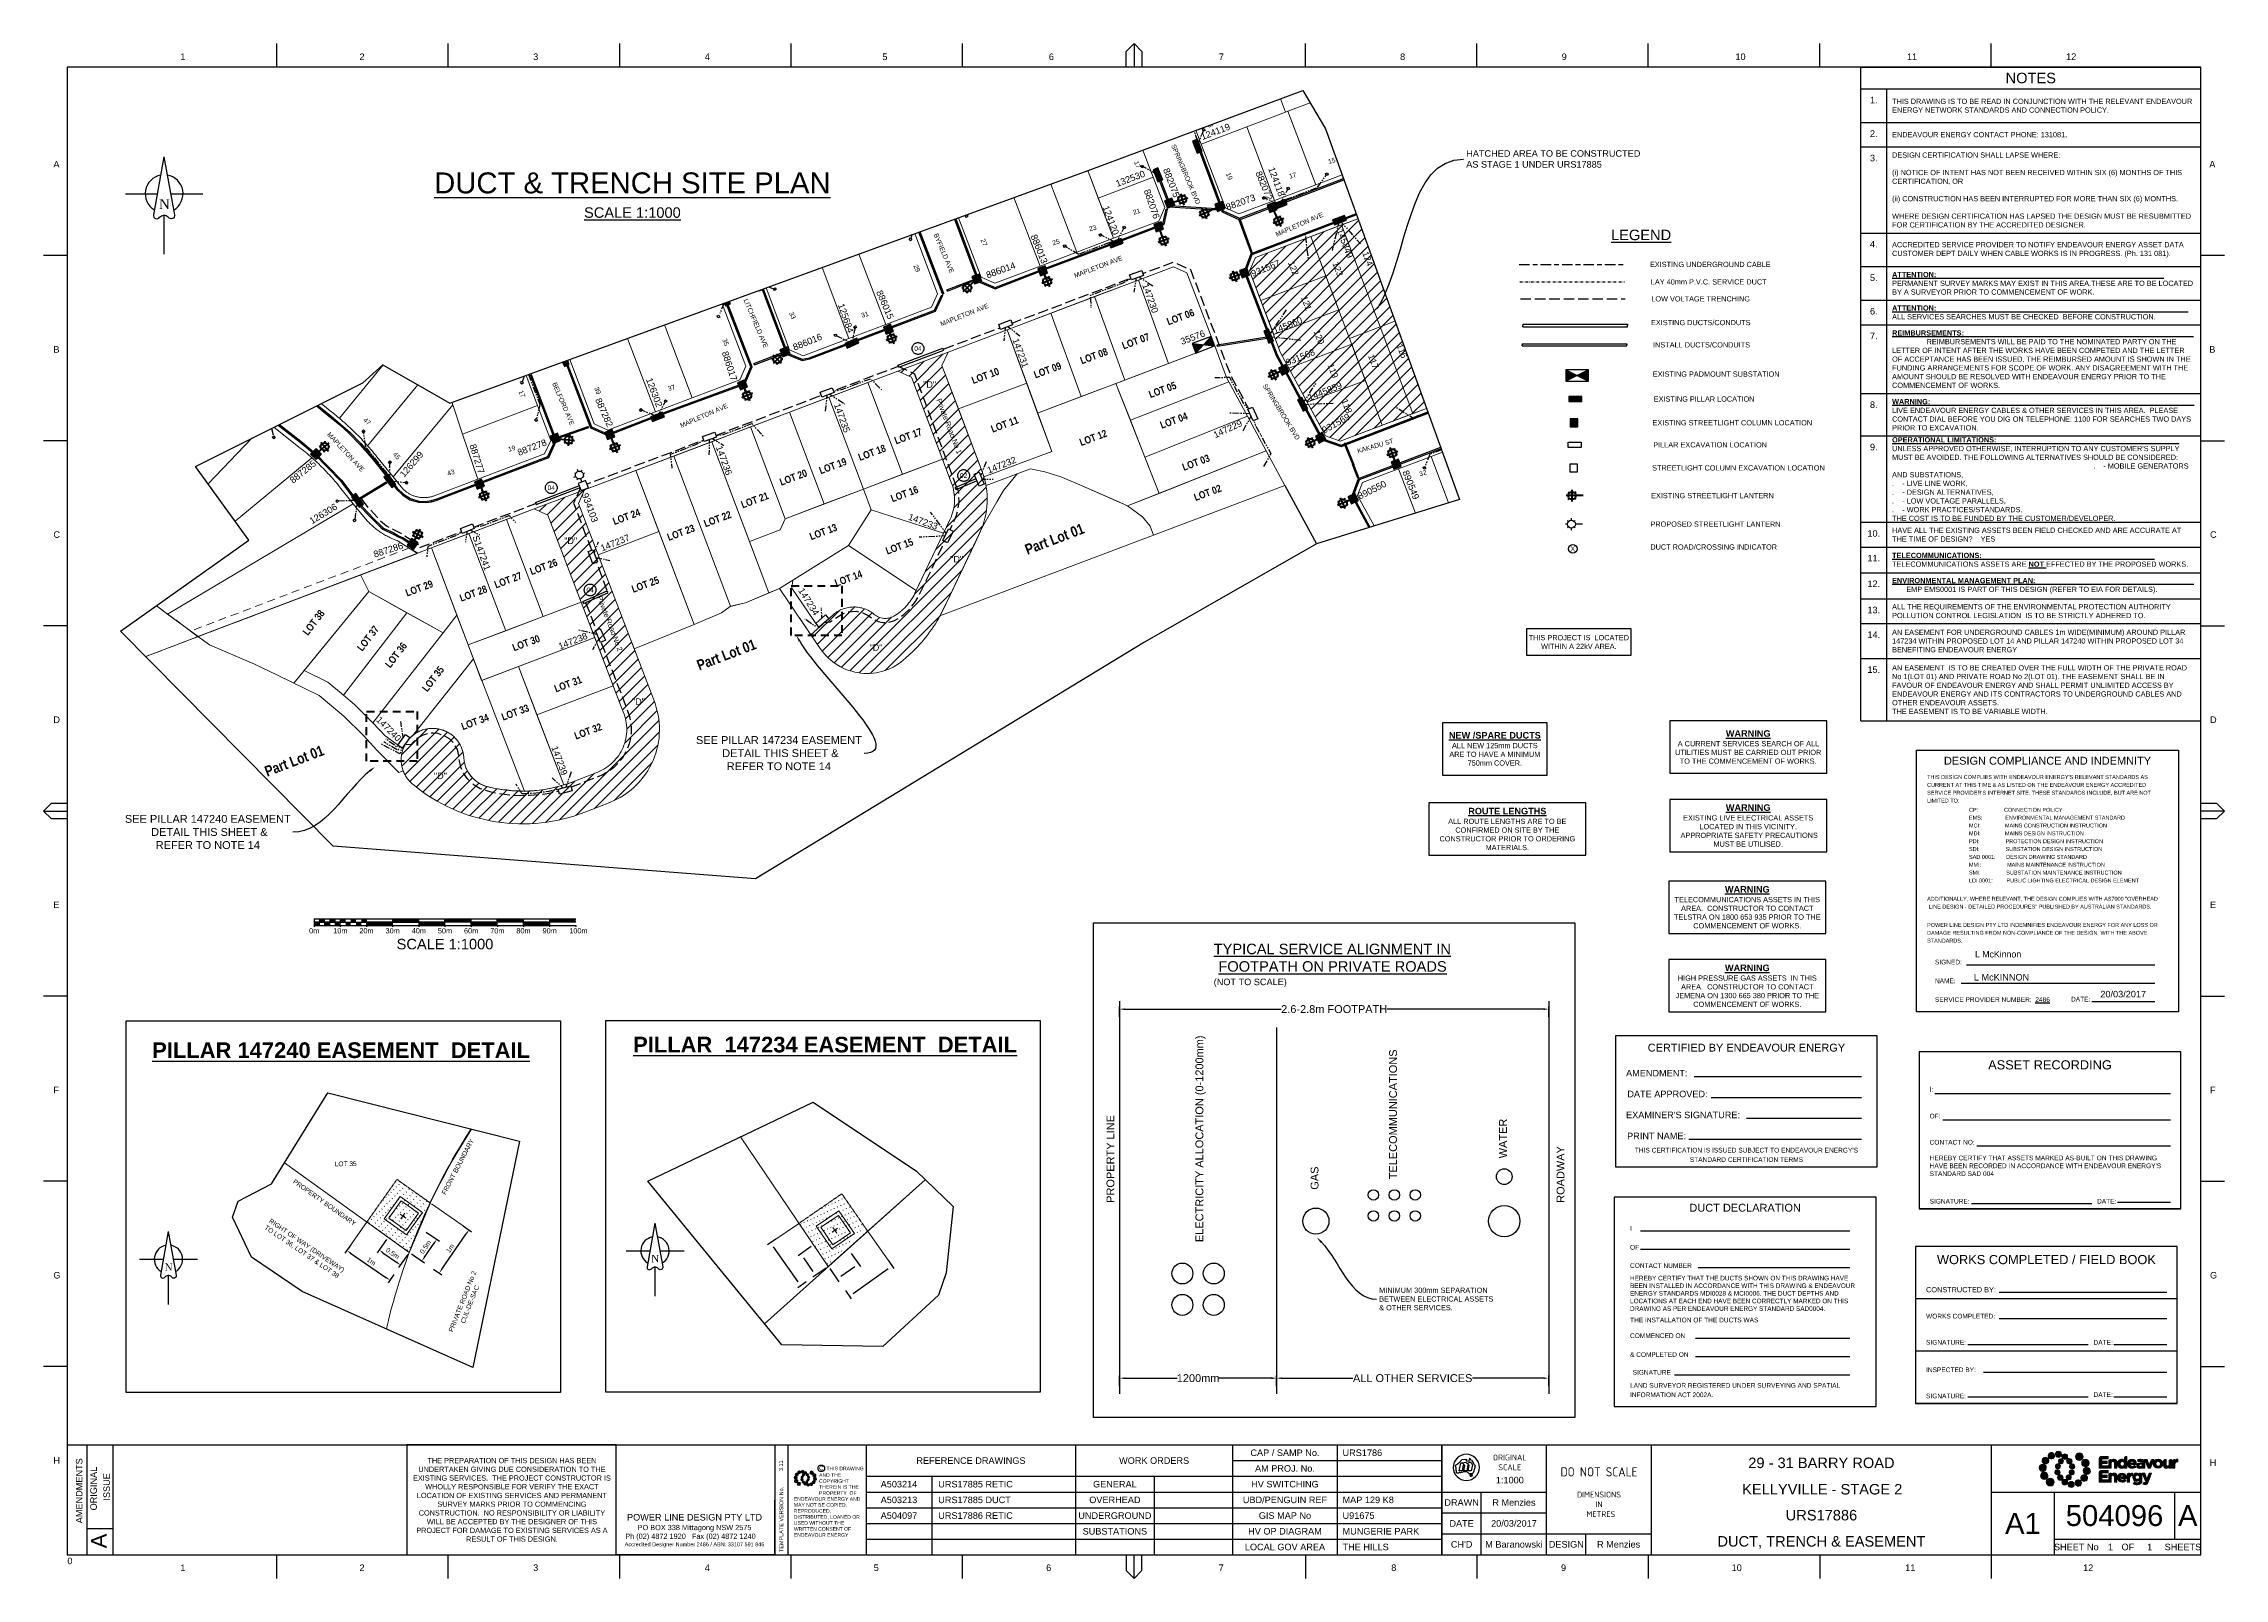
# Paper-space layout 'DTE' of a CAD drawing. Header units: metres, sheet in millimetres. Extents: x -9 to 824, y -9 to 577.
# The model-space entities are those that its viewports show. They can reach past a viewport. Long polylines and large blocks are cut down to what shows.
import ezdxf
from ezdxf import colors
from ezdxf.entities.mleader import LeaderData, LeaderLine
from ezdxf.enums import TextEntityAlignment as Align
from ezdxf.math import Vec2, Vec3

# ---------------------------------------------------------------- set-up
doc = ezdxf.new("R2010")
doc.units = ezdxf.units.M
for name, pattern in [('Cable Exist UG', [8.2, 4, -1.2, 1.8, -1.2]), ('Dash', [5, 3, -2]), ('DASHDOTX2', [2, 1, -0.5, 0, -0.5]), ('DASHED', [0.75, 0.5, -0.25]), ('HIDDEN2', [0.1875, 0.125, -0.0625]), ('IE Trench LV', [5.5, 4, -1.5]), ('PHANTOMX2', [5, 2.5, -0.5, 0.5, -0.5, 0.5, -0.5])]:
    doc.linetypes.add(name, pattern=pattern)
doc.layers.get('0').update_dxf_attribs({"color": 6})
for name, color, linetype, lineweight in [('_User Dimensions', 140, 'Continuous', 13), ('_User Miscellaneous5', 151, 'Continuous', 13), ('_User Miscellaneous6', 11, 'Continuous', 13), ('_User Miscellaneous6_Easement Detail', 4, 'Continuous', 15), ('Cadastre Developer_SP_EXT', 96, 'Continuous', 15), ('Cadastre Developer_SP_NEW', 54, 'Continuous', 15), ('Cadastre Land Parcels_SP_EXT', 96, 'Continuous', 15), ('Cadastre Other Property_SP_EXT', 96, 'DASHED', 15), ('Cadastre Roads_SP_EXT', 54, 'Continuous', 15)]:
    doc.layers.add(name, color=color, linetype=linetype, lineweight=lineweight)
for name, color, linetype in [('Duct_SP_NEW', 2, 'Continuous'), ('Equip_SP_SL_EXT', 7, 'Continuous'), ('Equip_SP_SL_NEW', 2, 'Continuous'), ('Notes', 7, 'Continuous'), ('Services_SP_EXT', 42, 'PHANTOMX2'), ('Services_SP_NEW_UG', 2, 'PHANTOMX2'), ('Sub_SP_EXT', 7, 'Continuous'), ('SupportsOH_SP_TR_HV_LV_SL_EXT', 7, 'Continuous'), ('SupportsUG_SP_LV_EXT', 7, 'Continuous'), ('SupportsUG_SP_LV_NEW', 2, 'Continuous'), ('SupportsUG_SP_LV_SL_EXT', 7, 'Continuous'), ('SupportsUG_SP_LV_SL_NEW', 2, 'Continuous'), ('Trench_SP_NEW', 2, 'Continuous'), ('UG_Details_SP_MISC', 7, 'Continuous')]:
    doc.layers.add(name, color=color, linetype=linetype)
doc.layers.add('Viewports', color=6, linetype='Continuous', plot=False)
doc.styles.add('ARIAL', font='arial.ttf', dxfattribs={"height": 2})
doc.styles.add('COLUMN_LABEL', font='arial.ttf')
doc.styles.add('GDS-LOT No', font='swisscb.ttf', dxfattribs={"height": 4})
doc.styles.add('GDS-Standard', font='swissc.ttf', dxfattribs={"height": 2})
doc.styles.add('iecARIAL', font='arial.ttf', dxfattribs={"height": 2})
doc.styles.add('iecISOCP', font='isocp.shx')
doc.styles.add('iecNAME', font='times.ttf')
doc.styles.add('POLE_LABEL', font='arial.ttf', dxfattribs={"height": 2})
doc.styles.add('SL_LABEL', font='arial.ttf', dxfattribs={"height": 2.5})
doc.styles.get("Standard").update_dxf_attribs({"font": 'arial.ttf'})
doc.linetypes.add('Cable New UG', pattern='A,7,-0.25,["x",Standard,S=2,R=0,X=0.2,Y=-0.8],-2.1', length=9.35)
doc.dimstyles.new('Annotative', dxfattribs={"dimscale": 0, "dimtxt": 2.5, "dimasz": 2.5, "dimexe": 1.25, "dimexo": 0.625, "dimtad": 1, "dimtxsty": 'Standard', "dimcen": 2.5, "dimadec": 0, "dimazin": 0, "dimtfac": 1, "dimtmove": 0, "dimatfit": 3, "dimfxl": 1, "dimarcsym": 0})
doc.dimstyles.new('Route Length', dxfattribs={"dimscale": 0, "dimtxt": 1, "dimasz": 1, "dimexe": 1, "dimexo": 3, "dimgap": 0.2, "dimtad": 0, "dimdec": 1, "dimzin": 12, "dimdsep": 46, "dimtxsty": 'Standard', "dimcen": -0.1, "dimclrd": 256, "dimclre": 256, "dimclrt": 256, "dimadec": 0, "dimazin": 3, "dimtfac": 1, "dimtdec": 1, "dimtix": 1, "dimtmove": 0, "dimatfit": 1, "dimfxl": 1, "dimtolj": 1, "dimtzin": 0, "dimlwd": -1, "dimlwe": -1, "dimarcsym": 0})

psp = doc.layouts.new('DTE')

# ---------------------------------------------------------------- texts
at = {"layer": 'Notes', "lineweight": -3}
psp.add_text('DUCT DECLARATION', height=3, dxfattribs=at).set_placement((641.31, 132.62), align=Align.MIDDLE_CENTER)
for s, p in [('I ', (597.31, 125.62)), ('OF', (597.31, 118.41)), ('CONTACT NUMBER ', (597.31, 111.41)), ('THE INSTALLATION OF THE DUCTS WAS ', (597.31, 90.62)), ('COMMENCED ON', (597.31, 84.62)), ('& COMPLETED ON', (597.31, 77.41)), ('SIGNATURE', (598.31, 70.62))]:
    psp.add_text(s, height=1.79, dxfattribs=at).set_placement(p, align=Align.TOP_LEFT)
at = {"layer": 'Notes', "style": 'iecARIAL'}
for s, insert, char_height, attachment_point in [('{\\H1.3333x;\\LDUCT & TRENCH SITE PLAN\\P\\H0.50001x;SCALE 1:1000}', (216.07, 519.51), 6, 5), ('EXISTING PADMOUNT SUBSTATION', (606.01, 451.14), 2, 4), ('EXISTING PILLAR LOCATION', (606.37, 441.61), 2, 4), ('EXISTING STREETLIGHT COLUMN LOCATION', (605.89, 432.54), 2, 4), ('PILLAR EXCAVATION LOCATION', (606.18, 424.11), 2, 4), ('STREETLIGHT COLUMN EXCAVATION LOCATION', (605.76, 415.3), 2, 4), ('EXISTING STREETLIGHT LANTERN', (605.36, 404.71), 2, 4), ('PROPOSED STREETLIGHT LANTERN', (605.13, 393.81), 2, 4), ('DUCT ROAD/CROSSING INDICATOR', (605.06, 385.07), 2, 4)]:
    psp.add_mtext(s, dxfattribs=dict(at, insert=insert, char_height=char_height, attachment_point=attachment_point))
at = {"layer": 'Notes'}
for s, insert, char_height, width, attachment_point in [('{\\LLEGEND}', (601.54, 504.3), 4, 64.9628, 5), ('{\\fArial|b1|i0|c0|p34;\\H1.2x;\\LPILLAR 147240 EASEMENT  DETAIL} ', (104.76, 195.82), 5, 147.7365, 2), ('{\\fArial|b1|i0|c0|p34;\\H1.5x;\\LPILLAR  147234 EASEMENT  DETAIL\\fArial|b0|i0|c0|p34;\\l }', (289.7, 197.96), 4, 152.2296, 2), ('THE PREPARATION OF THIS DESIGN HAS BEEN UNDERTAKEN GIVING DUE CONSIDERATION TO THE EXISTING SERVICES.  THE PROJECT CONSTRUCTOR IS WHOLLY RESPONSIBLE FOR VERIFY THE EXACT LOCATION OF EXISTING SERVICES AND PERMANENT SURVEY MARKS PRIOR TO COMMENCING CONSTRUCTION.  NO RESPONSIBILITY OR LIABILITY WILL BE ACCEPTED BY THE DESIGNER OF THIS PROJECT FOR DAMAGE TO EXISTING SERVICES AS A RESULT OF THIS DESIGN.', (170.04, 21), 2, 76.251, 5)]:
    psp.add_mtext(s, dxfattribs=dict(at, insert=insert, char_height=char_height, width=width, attachment_point=attachment_point))
at = {"layer": 'Notes', "char_height": 2, "attachment_point": 4}
for s, insert in [('EXISTING UNDERGROUND CABLE', (604.92, 493.03)), ('LAY 40mm P.V.C. SERVICE DUCT', (605.26, 486.37)), ('LOW VOLTAGE TRENCHING', (605.45, 479.89)), ('EXISTING DUCTS/CONDUTS', (605.33, 470.83)), ('INSTALL DUCTS/CONDUITS', (606.1, 462.31))]:
    psp.add_mtext(s, dxfattribs=dict(at, insert=insert))
at = {"layer": 'Notes', "lineweight": -3, "char_height": 2, "attachment_point": 5}
for s, insert, width in [('THIS PROJECT IS  LOCATED WITHIN A {\\C1;22kV} AREA.', (577.75, 348.79), 40), ('{\\fArial|b1|i0|c0|p34;\\H1.25x;\\L\\C1;NEW /SPARE DUCTS\\l\\P}ALL NEW 125mm DUCTS ARE TO HAVE A MINIMUM 750mm COVER.', (545.65, 307.95), 38), ('{\\fArial|b1|i0|c0|p34;\\H1.25x;\\L\\C1;WARNING\\H1.2x;\\P\\fArial|b0|i0|c0|p34;\\H0.16667x;\\l\\C7; }A CURRENT SERVICES SEARCH OF ALL UTILITIES MUST BE CARRIED OUT PRIOR TO THE COMMENCEMENT OF WORKS.', (642.46, 308.66), 57), ('{\\fArial|b1|i0|c0|p34;\\H1.25x;\\L\\C1;ROUTE LENGTHS\\fArial|b0|i0|c0|p34;\\P}ALL ROUTE LENGTHS ARE TO BE CONFIRMED ON SITE BY THE CONSTRUCTOR PRIOR TO ORDERING MATERIALS.', (550.42, 277.33), 57), ('{\\fArial|b1|i0|c0|p34;\\H1.25x;\\L\\C1;WARNING\\H0.2x;\\P}EXISTING LIVE ELECTRICAL ASSETS LOCATED IN THIS VICINITY.\\P APPROPRIATE SAFETY PRECAUTIONS MUST BE UTILISED.', (642.46, 278.66), 57), ('{\\fArial|b1|i0|c0|p34;\\H1.25x;\\L\\C1;WARNING\\H0.2x;\\P}TELECOMMUNICATIONS ASSETS IN THIS AREA.  CONSTRUCTOR TO CONTACT TELSTRA ON 1800 653 935 PRIOR TO THE COMMENCEMENT OF WORKS. ', (642.12, 247.43), 57), ('{\\fArial|b1|i0|c0|p34;\\H1.25x;\\L\\C1;WARNING\\H0.2x;\\P}HIGH PRESSURE GAS ASSETS  IN THIS AREA.  CONSTRUCTOR TO CONTACT JEMENA ON 1300 665 380 PRIOR TO THE COMMENCEMENT OF WORKS. ', (642.12, 217.43), 57)]:
    psp.add_mtext(s, dxfattribs=dict(at, insert=insert, width=width))
at = {"layer": 'Notes', "char_height": 2.5, "attachment_point": 1}
for s, width, insert in [('\\pi12.968;{\\H1.6x;\\LTYPICAL SERVICE ALIGNMENT IN \\P\\pi14.76;FOOTPATH ON PRIVATE ROADS\\P\\pi44.205;}(NOT TO SCALE)', 116.0142, (425.25, 233.5)), ('20/03/2017', 23.8391, (777.03, 215.49))]:
    psp.add_mtext_dynamic_manual_height_columns(s, width=width, gutter_width=12.5, heights=[0], dxfattribs=dict(at, insert=insert))
at = {"layer": 'Notes', "color": 2, "char_height": 2.5, "attachment_point": 1}
for s, width, insert in [('{\\fVladimir Script|b0|i0|c0|p66;\\C256;L McKinnon}', 45.1119, (729.13, 230.74)), ('{\\C256;L McKINNON}', 46.8724, (728.69, 221.94))]:
    psp.add_mtext_dynamic_manual_height_columns(s, width=width, gutter_width=12.5, heights=[0], dxfattribs=dict(at, insert=insert))
at = {"layer": 'Notes', "char_height": 3, "attachment_point": 1, "rotation": 90}
for s, width, insert in [('ELECTRICITY ALLOCATION (0-1200mm)', 81.6539, (431.25, 119.5)), ('TELECOMMUNICATIONS', 81.6539, (505.25, 143.5)), ('PROPERTY LINE', 36.5678, (397.25, 134.5)), ('WATER', 81.6539, (547.25, 151.5)), ('ROADWAY', 36.5678, (569.25, 134.5)), ('GAS ', 81.6539, (475.25, 139.5))]:
    psp.add_mtext_dynamic_manual_height_columns(s, width=width, gutter_width=12.5, heights=[0], dxfattribs=dict(at, insert=insert))
at = {"layer": 'Notes', "lineweight": -3, "insert": (597.31, 106.62), "char_height": 1.75, "attachment_point": 1}
psp.add_mtext('{\\C7;HEREBY CERTIFY THAT THE DUCTS SHOWN ON THIS DRAWING HAVE \\PBEEN INSTALLED IN ACCORDANCE WITH THIS DRAWING & ENDEAVOUR\\PENERGY STANDARDS MDI0028 & MCI0006. THE DUCT DEPTHS AND \\PLOCATIONS AT EACH END HAVE BEEN CORRECTLY MARKED ON THIS \\PDRAWING AS PER ENDEAVOUR ENERGY STANDARD SAD0004.}', dxfattribs=at)
at = {"layer": 'Notes', "lineweight": -3, "insert": (597.31, 65.62), "char_height": 1.79, "attachment_point": 1, "line_spacing_factor": 1.2}
psp.add_mtext('LAND SURVEYOR REGISTERED UNDER SURVEYING {\\C7;AND SPATIAL\\PINFORMATION ACT 2002}A.', dxfattribs=at)
at = {"layer": 'Notes', "insert": (239.83, 9.21), "char_height": 3, "width": 60, "attachment_point": 5, "style": 'ARIAL'}
psp.add_mtext('{\\H0.83333x;POWER LINE DESIGN PTY LTD}\\P{\\H0.66667x;PO BOX 338 Mittagong NSW 2575\\PPh (02) 4872 1920   Fax (02) 4872 1240     \\H0.75x;Accredited Designer Number 2486 / ABN: 33107 591 846 }', dxfattribs=at)

msp = doc.modelspace()

# ---------------------------------------------------------------- texts
at = {"layer": '_User Miscellaneous5', "linetype": 'IE Trench LV', "char_height": 2.5, "attachment_point": 1}
for insert in [(309202.094, 6271231.816), (309064.923, 6271172.131), (309212.41, 6271165.108), (309181.604, 6271131.349), (309090.815, 6271110.678), (309015.148, 6271082.286)]:
    msp.add_mtext_dynamic_manual_height_columns('"D"', width=7.8383, gutter_width=12.5, heights=[0], dxfattribs=dict(at, insert=insert))
at = {"layer": '_User Miscellaneous6_Easement Detail', "char_height": 0.09, "width": 1.84317, "attachment_point": 5}
for s, insert, rotation in [('PRIVATE ROAD No 1\\PCUL-DE-SAC', (309162.681, 6271136.464), 8.4232), ('PRIVATE ROAD No 2\\PCUL-DE-SAC', (309004.462, 6271090.368), 68.511)]:
    msp.add_mtext(s, dxfattribs=dict(at, insert=insert, rotation=rotation))
at = {"layer": 'Cadastre Developer_SP_NEW'}
for s, p in [('124', (309370.21, 6271277.941)), ('122', (309341.817, 6271274.302)), ('123', (309358.813, 6271274.025)), ('121', (309346.816, 6271260.948)), ('120', (309351.628, 6271247.962)), ('116', (309383.3, 6271242.726)), ('117', (309372.404, 6271238.682)), ('119', (309356.939, 6271235.101)), ('118', (309362.224, 6271221.609))]:
    msp.add_text(s, height=2.4, rotation=291.0229, dxfattribs=at).set_placement(p, align=Align.BOTTOM_CENTER)
at = {"layer": 'Cadastre Developer_SP_NEW', "style": 'GDS-LOT No'}
for s, height, rotation, p in [('LOT 06', 2.8, 20.3944, (309301.239, 6271254.278)), ('LOT 07', 2.8, 20.3944, (309284.127, 6271245.04)), ('LOT 08', 2.8, 20.3944, (309268.162, 6271239.362)), ('LOT 09', 2.8, 20.3944, (309250.439, 6271233.961)), ('LOT 10', 2.8, 20.3944, (309226.666, 6271231.831)), ('LOT 05', 2.8, 20.3944, (309294.357, 6271226.445)), ('LOT 04', 2.8, 20.3944, (309298.686, 6271214.733)), ('LOT 11', 2.8, 20.3944, (309234.057, 6271213.238)), ('LOT 17', 2.8, 20.3944, (309197.172, 6271208.753)), ('LOT 12', 2.8, 20.3944, (309267.893, 6271208.124)), ('LOT 18', 2.8, 20.3944, (309183.347, 6271202.443)), ('LOT 03', 2.8, 20.3944, (309307.145, 6271198.665)), ('LOT 19', 2.8, 20.3944, (309168.376, 6271197.363)), ('LOT 20', 2.8, 20.3944, (309153.288, 6271192.979)), ('LOT 02', 2.8, 20.3944, (309311.611, 6271187.134)), ('LOT 16', 2.8, 20.3944, (309195.77, 6271186.656)), ('LOT 21', 2.8, 20.3944, (309138.558, 6271184.31)), ('LOT 24', 2.8, 20.3944, (309089.521, 6271177.946)), ('LOT 22', 2.8, 20.3944, (309124.336, 6271177.097)), ('LOT 13', 2.8, 20.3944, (309164.731, 6271172.176)), ('Part Lot 01', 4, 20.8922, (309253.47, 6271168.557)), ('LOT 23', 2.8, 20.3944, (309110.325, 6271171.9)), ('LOT 15', 2.8, 20.3944, (309193.824, 6271166.65)), ('LOT 26', 2.8, 20.3944, (309057.859, 6271158.828)), ('LOT 14', 2.8, 20.3944, (309174.364, 6271154.396)), ('LOT 27', 2.8, 20.3944, (309044.273, 6271153.736)), ('LOT 25', 2.8, 20.3944, (309096.739, 6271152.064)), ('LOT 29', 2.8, 20.3944, (309010.313, 6271150.63)), ('LOT 28', 2.8, 20.3944, (309031.006, 6271148.645)), ('LOT 38', 2.8, 52.4355, (308970.963, 6271138.246)), ('LOT 37', 2.8, 52.4355, (308991.754, 6271132.224)), ('LOT 30', 2.8, 20.3944, (309051.172, 6271129.713)), ('Part Lot 01', 4, 20.8922, (309128.082, 6271124.357)), ('LOT 36', 2.8, 52.4355, (309002.454, 6271125.855)), ('LOT 35', 2.8, 52.4355, (309016.609, 6271116.722)), ('LOT 31', 2.8, 20.3944, (309067.2, 6271114.014)), ('LOT 33', 2.8, 20.3944, (309047.016, 6271103.201)), ('LOT 34', 2.8, 20.3944, (309031.642, 6271099.588)), ('LOT 32', 2.8, 20.3944, (309074.842, 6271095.982)), ('Part Lot 01', 4, 20.8922, (308962.927, 6271083.806))]:
    msp.add_text(s, height=height, rotation=rotation, dxfattribs=at).set_placement(p, align=Align.BOTTOM_CENTER)
at = {"layer": 'Cadastre Developer_SP_NEW', "ltscale": 10, "char_height": 2, "width": 34.96187, "attachment_point": 2, "rotation": 290.9606, "style": 'GDS-Standard'}
for s, insert in [('Private Road No 1', (309212.991, 6271215.006)), ('Private Road No 2', (309083.361, 6271139.594))]:
    msp.add_mtext(s, dxfattribs=dict(at, insert=insert))
at = {"layer": 'Cadastre Land Parcels_SP_EXT'}
for s, rotation, p in [('16', 293.1173, (309304.975, 6271345.209)), ('13', 293.12, (309271.562, 6271344.751)), ('7', 293.0862, (309173.987, 6271340.238)), ('10', 293.0838, (309205.112, 6271335.991)), ('6', 293.0842, (309122.3, 6271333.469)), ('13', 293.1201, (309373.27, 6271332.108)), ('18', 293.1173, (309310.299, 6271331.181)), ('15', 293.1085, (309277.083, 6271330.201)), ('3', 293.0813, (309095.429, 6271326.492)), ('9', 293.0857, (309179.307, 6271326.2)), ('12', 293.1113, (309210.564, 6271321.613)), ('8', 293.083, (309127.086, 6271320.84)), ('3', 286.798, (309014.463, 6271318.204)), ('15', 16.5944, (309357.174, 6271314.813)), ('17', 293.1083, (309282.655, 6271315.512)), ('5', 293.0881, (309100.747, 6271312.459)), ('11', 293.1206, (309184.758, 6271311.827)), ('17', 16.5918, (309342.301, 6271309.176)), ('19', 293.1122, (309317.757, 6271311.093)), ('10', 293.0837, (309131.871, 6271308.212)), ('14', 293.1161, (309216.088, 6271307.054)), ('7', 293.0871, (309106.065, 6271298.427)), ('13', 293.1206, (309190.343, 6271297.114)), ('21', 16.5906, (309282.619, 6271295.421)), ('12', 293.1183, (309137.323, 6271293.837)), ('23', 16.6618, (309265.83, 6271289.06)), ('27', 293.1105, (309224.014, 6271285.821)), ('25', 16.5873, (309251.801, 6271283.733)), ('9', 293.1064, (309111.733, 6271283.48)), ('14', 293.1206, (309142.909, 6271279.118)), ('29', 293.121, (309198.362, 6271275.903)), ('9', 293.1724, (309029.645, 6271274.825)), ('11', 293.1157, (309117.493, 6271268.299)), ('12', 293.0987, (309062.903, 6271264.966)), ('33', 293.1206, (309150.832, 6271257.908)), ('31', 16.5894, (309178.792, 6271256.07)), ('13', 293.1129, (309036.745, 6271256.149)), ('14', 293.1308, (309068.664, 6271249.784)), ('35', 293.1102, (309125.278, 6271247.695)), ('15', 293.1251, (309042.061, 6271242.156)), ('51', 325.5235, (308965.525, 6271235.384)), ('37', 16.6745, (309104.836, 6271228.043)), ('39', 293.1075, (309076.365, 6271229.161)), ('49', 325.204, (308975.458, 6271227.187)), ('17', 293.1149, (309047.463, 6271227.892)), ('47', 319.6778, (308987.982, 6271216.693)), ('19', 16.5547, (309043.837, 6271204.857)), ('45', 312.7391, (308999.306, 6271203.755)), ('30', 16.5855, (309404.434, 6271200.191)), ('43', 16.5585, (309020.559, 6271195.701)), ('32', 16.5844, (309391.996, 6271195.479)), ('34', 301.6461, (309379.405, 6271177.91)), ('33', 301.6525, (309394.53, 6271149.266))]:
    msp.add_text(s, height=1.8, rotation=rotation, dxfattribs=at).set_placement(p)
at = {"layer": 'Cadastre Roads_SP_EXT'}
for s, rotation, p in [('JADINE AVE', 293.1314, (309383.635, 6271336.877)), ('CHESTERTON AVE', 86.8997, (308949.587, 6271301.193)), ('SPRINGBROOK BVD', 293.0844, (309296.841, 6271321.873)), ('MAPLETON AVE', 23.3966, (309337.229, 6271287.008)), ('BYFIELD AVE', 293.0838, (309206.057, 6271287.853)), ('MAPLETON AVE', 20.8765, (309260.236, 6271271.222)), ('MAPLETON AVE', 325.4516, (308894.181, 6271270.832)), ('LITCHFIELD AVE', 293.0837, (309133.456, 6271262.843)), ('MAPLETON AVE', 21.4587, (309209.123, 6271252.787)), ('BELFORD AVE', 293.1592, (309060.336, 6271230.933)), ('SPRINGBROOK BVD', 301.6597, (309331.806, 6271230.091)), ('MAPLETON AVE', 23.5073, (309109.737, 6271213.989)), ('KAKADU ST', 16.5844, (309368.347, 6271204.237))]:
    msp.add_text(s, height=1.8, rotation=rotation, dxfattribs=at).set_placement(p)

# ---------------------------------------------------------------- blocks, each defined once
blk = doc.blocks.new('EE_LOGO_SMALL')
at = {"layer": 'Notes'}
h = blk.add_hatch(color=256, dxfattribs=at)
edge = h.paths.add_edge_path()
edge.add_spline(control_points=[(-8.4, 2), (-9.2, 2), (-9.8, 1.4), (-9.8, 0.7), (-9.9, -0.1), (-9.3, -0.7), (-8.6, -0.8), (-7.8, -0.8), (-7.2, -0.2), (-7.1, 0.5), (-7.1, 1.3), (-7.7, 1.9), (-8.4, 2)], knot_values=[0, 0, 0, 0, 1, 1, 1, 2, 2, 2, 3, 3, 3, 4, 4, 4, 4], degree=3, periodic=0)
h = blk.add_hatch(color=256, dxfattribs=at)
edge = h.paths.add_edge_path()
edge.add_spline(control_points=[(-6.8, 4.5), (-7.4, 4.8), (-8.2, 4.6), (-8.6, 4), (-8.9, 3.4), (-8.7, 2.6), (-8.1, 2.2), (-7.5, 1.9), (-6.7, 2.1), (-6.3, 2.7), (-6, 3.3), (-6.2, 4.1), (-6.8, 4.5)], knot_values=[0, 0, 0, 0, 1, 1, 1, 2, 2, 2, 3, 3, 3, 4, 4, 4, 4], degree=3, periodic=0)
h = blk.add_hatch(color=256, dxfattribs=at)
edge = h.paths.add_edge_path()
edge.add_spline(control_points=[(-4.2, 5.9), (-4.6, 6.5), (-5.3, 6.6), (-5.9, 6.3), (-6.4, 5.9), (-6.6, 5.1), (-6.2, 4.6), (-5.9, 4), (-5.1, 3.8), (-4.6, 4.2), (-4, 4.6), (-3.8, 5.3), (-4.2, 5.9)], knot_values=[0, 0, 0, 0, 1, 1, 1, 2, 2, 2, 3, 3, 3, 4, 4, 4, 4], degree=3, periodic=0)
h = blk.add_hatch(color=256, dxfattribs=at)
edge = h.paths.add_edge_path()
edge.add_spline(control_points=[(-1.3, 5.9), (-1.4, 6.5), (-2, 7), (-2.6, 6.9), (-3.3, 6.9), (-3.7, 6.3), (-3.7, 5.6), (-3.6, 5), (-3, 4.5), (-2.4, 4.6), (-1.7, 4.7), (-1.3, 5.2), (-1.3, 5.9)], knot_values=[0, 0, 0, 0, 1, 1, 1, 2, 2, 2, 3, 3, 3, 4, 4, 4, 4], degree=3, periodic=0)
h = blk.add_hatch(color=256, dxfattribs=at)
edge = h.paths.add_edge_path()
edge.add_spline(control_points=[(-2.5, 2.1), (-3, 2.2), (-3.5, 1.9), (-3.6, 1.3), (-3.7, 0.8), (-3.4, 0.3), (-2.9, 0.2), (-2.4, 0.1), (-1.9, 0.4), (-1.8, 0.9), (-1.7, 1.5), (-2, 2), (-2.5, 2.1)], knot_values=[0, 0, 0, 0, 1, 1, 1, 2, 2, 2, 3, 3, 3, 4, 4, 4, 4], degree=3, periodic=0)
h = blk.add_hatch(color=256, dxfattribs=at)
edge = h.paths.add_edge_path()
edge.add_spline(control_points=[(1, 4.9), (1, 4.3), (0.5, 3.8), (-0.1, 3.8), (-0.7, 3.8), (-1.2, 4.3), (-1.2, 4.9), (-1.2, 5.5), (-0.7, 6), (-0.1, 6), (0.5, 6), (1, 5.5), (1, 4.9)], knot_values=[0, 0, 0, 0, 1, 1, 1, 2, 2, 2, 3, 3, 3, 4, 4, 4, 4], degree=3, periodic=0)
edge = h.paths.add_edge_path()
edge.add_spline(control_points=[(-1.4, 4), (-1.9, 4.1), (-2.4, 3.8), (-2.5, 3.3), (-2.6, 2.7), (-2.3, 2.2), (-1.8, 2.1), (-1.3, 2), (-0.7, 2.3), (-0.6, 2.9), (-0.5, 3.4), (-0.9, 3.9), (-1.4, 4)], knot_values=[0, 0, 0, 0, 1, 1, 1, 2, 2, 2, 3, 3, 3, 4, 4, 4, 4], degree=3, periodic=0)
h = blk.add_hatch(color=256, dxfattribs=at)
edge = h.paths.add_edge_path()
edge.add_spline(control_points=[(2.3, 2.4), (2.8, 2.8), (2.8, 3.4), (2.4, 3.9), (2, 4.3), (1.4, 4.3), (0.9, 3.9), (0.5, 3.6), (0.5, 2.9), (0.9, 2.5), (1.2, 2), (1.9, 2), (2.3, 2.4)], knot_values=[0, 0, 0, 0, 1, 1, 1, 2, 2, 2, 3, 3, 3, 4, 4, 4, 4], degree=3, periodic=0)
edge = h.paths.add_edge_path()
edge.add_spline(control_points=[(1, 4.9), (1, 4.3), (0.5, 3.8), (-0.1, 3.8), (-0.7, 3.8), (-1.2, 4.3), (-1.2, 4.9), (-1.2, 5.5), (-0.7, 6), (-0.1, 6), (0.5, 6), (1, 5.5), (1, 4.9)], knot_values=[0, 0, 0, 0, 1, 1, 1, 2, 2, 2, 3, 3, 3, 4, 4, 4, 4], degree=3, periodic=0)
h = blk.add_hatch(color=256, dxfattribs=at)
edge = h.paths.add_edge_path()
edge.add_spline(control_points=[(1, 4.9), (1, 4.3), (0.5, 3.8), (-0.1, 3.8), (-0.7, 3.8), (-1.2, 4.3), (-1.2, 4.9), (-1.2, 5.5), (-0.7, 6), (-0.1, 6), (0.5, 6), (1, 5.5), (1, 4.9)], knot_values=[0, 0, 0, 0, 1, 1, 1, 2, 2, 2, 3, 3, 3, 4, 4, 4, 4], degree=3, periodic=0)
edge = h.paths.add_edge_path(flags=16)
edge.add_spline(control_points=[(1, 4.9), (1, 4.3), (0.5, 3.8), (-0.1, 3.8), (-0.7, 3.8), (-1.2, 4.3), (-1.2, 4.9), (-1.2, 5.5), (-0.7, 6), (-0.1, 6), (0.5, 6), (1, 5.5), (1, 4.9)], knot_values=[0, 0, 0, 0, 1, 1, 1, 2, 2, 2, 3, 3, 3, 4, 4, 4, 4], degree=3, periodic=0)
h = blk.add_hatch(color=256, dxfattribs=at)
edge = h.paths.add_edge_path()
edge.add_spline(control_points=[(3, 0.2), (3.5, 0.3), (3.8, 0.9), (3.7, 1.4), (3.6, 1.9), (3, 2.3), (2.5, 2.1), (1.9, 2), (1.6, 1.4), (1.8, 0.9), (1.9, 0.4), (2.5, 0.1), (3, 0.2)], knot_values=[0, 0, 0, 0, 1, 1, 1, 2, 2, 2, 3, 3, 3, 4, 4, 4, 4], degree=3, periodic=0)
h = blk.add_hatch(color=256, dxfattribs=at)
edge = h.paths.add_edge_path()
edge.add_spline(control_points=[(7, 4.9), (7, 4), (6.3, 3.4), (5.5, 3.4), (4.6, 3.4), (4, 4), (4, 4.9), (4, 5.7), (4.6, 6.4), (5.5, 6.4), (6.3, 6.4), (7, 5.7), (7, 4.9)], knot_values=[0, 0, 0, 0, 1, 1, 1, 2, 2, 2, 3, 3, 3, 4, 4, 4, 4], degree=3, periodic=0)
h = blk.add_hatch(color=256, dxfattribs=at)
edge = h.paths.add_edge_path()
edge.add_spline(control_points=[(8.4, 1.1), (9.1, 1.5), (9.4, 2.3), (9.1, 3), (8.8, 3.7), (7.9, 4.1), (7.2, 3.8), (6.5, 3.4), (6.2, 2.6), (6.5, 1.9), (6.8, 1.2), (7.7, 0.8), (8.4, 1.1)], knot_values=[0, 0, 0, 0, 1, 1, 1, 2, 2, 2, 3, 3, 3, 4, 4, 4, 4], degree=3, periodic=0)
h = blk.add_hatch(color=256, dxfattribs=at)
edge = h.paths.add_edge_path()
edge.add_spline(control_points=[(8.3, -1.9), (9, -1.9), (9.7, -1.4), (9.7, -0.6), (9.7, 0.1), (9.2, 0.8), (8.4, 0.8), (7.7, 0.8), (7, 0.3), (7, -0.5), (6.9, -1.2), (7.5, -1.9), (8.3, -1.9)], knot_values=[0, 0, 0, 0, 1, 1, 1, 2, 2, 2, 3, 3, 3, 4, 4, 4, 4], degree=3, periodic=0)
h = blk.add_hatch(color=256, dxfattribs=at)
edge = h.paths.add_edge_path()
edge.add_spline(control_points=[(-8.5, -1.1), (-9.2, -1.4), (-9.6, -2.3), (-9.3, -3), (-8.9, -3.7), (-8.1, -4), (-7.4, -3.7), (-6.7, -3.4), (-6.3, -2.5), (-6.6, -1.8), (-7, -1.1), (-7.8, -0.8), (-8.5, -1.1)], knot_values=[0, 0, 0, 0, 1, 1, 1, 2, 2, 2, 3, 3, 3, 4, 4, 4, 4], degree=3, periodic=0)
h = blk.add_hatch(color=256, dxfattribs=at)
edge = h.paths.add_edge_path()
edge.add_spline(control_points=[(-7.1, -4.8), (-7.1, -4), (-6.5, -3.3), (-5.6, -3.3), (-4.8, -3.3), (-4.1, -4), (-4.1, -4.8), (-4.1, -5.7), (-4.8, -6.3), (-5.6, -6.3), (-6.5, -6.3), (-7.1, -5.7), (-7.1, -4.8)], knot_values=[0, 0, 0, 0, 1, 1, 1, 2, 2, 2, 3, 3, 3, 4, 4, 4, 4], degree=3, periodic=0)
h = blk.add_hatch(color=256, dxfattribs=at)
edge = h.paths.add_edge_path()
edge.add_spline(control_points=[(-3.1, -0.2), (-3.7, -0.3), (-4, -0.8), (-3.8, -1.4), (-3.7, -1.9), (-3.2, -2.2), (-2.6, -2.1), (-2.1, -1.9), (-1.8, -1.4), (-1.9, -0.9), (-2.1, -0.3), (-2.6, 0), (-3.1, -0.2)], knot_values=[0, 0, 0, 0, 1, 1, 1, 2, 2, 2, 3, 3, 3, 4, 4, 4, 4], degree=3, periodic=0)
h = blk.add_hatch(color=256, dxfattribs=at)
edge = h.paths.add_edge_path()
edge.add_spline(control_points=[(-2.5, -2.3), (-2.9, -2.7), (-3, -3.4), (-2.6, -3.8), (-2.2, -4.2), (-1.5, -4.3), (-1.1, -3.9), (-0.7, -3.5), (-0.6, -2.8), (-1, -2.4), (-1.4, -2), (-2, -1.9), (-2.5, -2.3)], knot_values=[0, 0, 0, 0, 1, 1, 1, 2, 2, 2, 3, 3, 3, 4, 4, 4, 4], degree=3, periodic=0)
h = blk.add_hatch(color=256, dxfattribs=at)
edge = h.paths.add_edge_path()
edge.add_spline(control_points=[(-1.2, -4.8), (-1.2, -4.2), (-0.7, -3.7), (-0.1, -3.7), (0.5, -3.7), (1, -4.2), (1, -4.8), (1, -5.4), (0.5, -5.9), (-0.1, -5.9), (-0.7, -5.9), (-1.2, -5.4), (-1.2, -4.8)], knot_values=[0, 0, 0, 0, 1, 1, 1, 2, 2, 2, 3, 3, 3, 4, 4, 4, 4], degree=3, periodic=0)
h = blk.add_hatch(color=256, dxfattribs=at)
edge = h.paths.add_edge_path()
edge.add_spline(control_points=[(1.2, -3.9), (1.7, -4.1), (2.2, -3.7), (2.3, -3.2), (2.5, -2.7), (2.1, -2.2), (1.6, -2.1), (1.1, -2), (0.6, -2.3), (0.5, -2.8), (0.4, -3.3), (0.7, -3.8), (1.2, -3.9)], knot_values=[0, 0, 0, 0, 1, 1, 1, 2, 2, 2, 3, 3, 3, 4, 4, 4, 4], degree=3, periodic=0)
h = blk.add_hatch(color=256, dxfattribs=at)
edge = h.paths.add_edge_path()
edge.add_spline(control_points=[(1.2, -5.8), (1.3, -6.5), (1.8, -6.9), (2.5, -6.9), (3.1, -6.8), (3.6, -6.2), (3.5, -5.6), (3.4, -5), (2.9, -4.5), (2.2, -4.6), (1.6, -4.6), (1.1, -5.2), (1.2, -5.8)], knot_values=[0, 0, 0, 0, 1, 1, 1, 2, 2, 2, 3, 3, 3, 4, 4, 4, 4], degree=3, periodic=0)
h = blk.add_hatch(color=256, dxfattribs=at)
edge = h.paths.add_edge_path()
edge.add_spline(control_points=[(2.4, -2), (2.9, -2.1), (3.4, -1.8), (3.5, -1.3), (3.6, -0.8), (3.3, -0.3), (2.8, -0.2), (2.2, -0.1), (1.7, -0.4), (1.6, -0.9), (1.5, -1.4), (1.8, -1.9), (2.4, -2)], knot_values=[0, 0, 0, 0, 1, 1, 1, 2, 2, 2, 3, 3, 3, 4, 4, 4, 4], degree=3, periodic=0)
h = blk.add_hatch(color=256, dxfattribs=at)
edge = h.paths.add_edge_path()
edge.add_spline(control_points=[(4, -5.8), (4.4, -6.4), (5.2, -6.6), (5.7, -6.2), (6.3, -5.8), (6.5, -5.1), (6.1, -4.5), (5.7, -4), (5, -3.8), (4.4, -4.2), (3.8, -4.5), (3.7, -5.3), (4, -5.8)], knot_values=[0, 0, 0, 0, 1, 1, 1, 2, 2, 2, 3, 3, 3, 4, 4, 4, 4], degree=3, periodic=0)
h = blk.add_hatch(color=256, dxfattribs=at)
edge = h.paths.add_edge_path()
edge.add_spline(control_points=[(6.7, -4.4), (7.3, -4.8), (8.1, -4.6), (8.4, -4), (8.8, -3.3), (8.6, -2.6), (8, -2.2), (7.3, -1.8), (6.6, -2.1), (6.2, -2.7), (5.8, -3.3), (6, -4.1), (6.7, -4.4)], knot_values=[0, 0, 0, 0, 1, 1, 1, 2, 2, 2, 3, 3, 3, 4, 4, 4, 4], degree=3, periodic=0)
at = {"layer": 'Notes', "lineweight": 0}
for points in [[(1.8, 2.1), (1.8, 2.1)], [(-2, -2.1), (-2, -2.1)]]:
    blk.add_lwpolyline(points, dxfattribs=at)
for points in [[(-8.4, 2), (-9.2, 2), (-9.8, 1.4), (-9.8, 0.7), (-9.9, -0.1), (-9.3, -0.7), (-8.6, -0.8), (-7.8, -0.8), (-7.2, -0.2), (-7.1, 0.5), (-7.1, 1.3), (-7.7, 1.9), (-8.4, 2)], [(-6.8, 4.5), (-7.4, 4.8), (-8.2, 4.6), (-8.6, 4), (-8.9, 3.4), (-8.7, 2.6), (-8.1, 2.2), (-7.5, 1.9), (-6.7, 2.1), (-6.3, 2.7), (-6, 3.3), (-6.2, 4.1), (-6.8, 4.5)], [(-4.2, 5.9), (-4.6, 6.5), (-5.3, 6.6), (-5.9, 6.3), (-6.4, 5.9), (-6.6, 5.1), (-6.2, 4.6), (-5.9, 4), (-5.1, 3.8), (-4.6, 4.2), (-4, 4.6), (-3.8, 5.3), (-4.2, 5.9)], [(-1.3, 5.9), (-1.4, 6.5), (-2, 7), (-2.6, 6.9), (-3.3, 6.9), (-3.7, 6.3), (-3.7, 5.6), (-3.6, 5), (-3, 4.5), (-2.4, 4.6), (-1.7, 4.7), (-1.3, 5.2), (-1.3, 5.9)], [(-2.5, 2.1), (-3, 2.2), (-3.5, 1.9), (-3.6, 1.3), (-3.7, 0.8), (-3.4, 0.3), (-2.9, 0.2), (-2.4, 0.1), (-1.9, 0.4), (-1.8, 0.9), (-1.7, 1.5), (-2, 2), (-2.5, 2.1)], [(-1.4, 4), (-1.9, 4.1), (-2.4, 3.8), (-2.5, 3.3), (-2.6, 2.7), (-2.3, 2.2), (-1.8, 2.1), (-1.3, 2), (-0.7, 2.3), (-0.6, 2.9), (-0.5, 3.4), (-0.9, 3.9), (-1.4, 4)], [(1, 4.9), (1, 4.3), (0.5, 3.8), (-0.1, 3.8), (-0.7, 3.8), (-1.2, 4.3), (-1.2, 4.9), (-1.2, 5.5), (-0.7, 6), (-0.1, 6), (0.5, 6), (1, 5.5), (1, 4.9)], [(1, 4.9), (1, 4.3), (0.5, 3.8), (-0.1, 3.8), (-0.7, 3.8), (-1.2, 4.3), (-1.2, 4.9), (-1.2, 5.5), (-0.7, 6), (-0.1, 6), (0.5, 6), (1, 5.5), (1, 4.9)], [(2.3, 2.4), (2.8, 2.8), (2.8, 3.4), (2.4, 3.9), (2, 4.3), (1.4, 4.3), (0.9, 3.9), (0.5, 3.6), (0.5, 2.9), (0.9, 2.5), (1.2, 2), (1.9, 2), (2.3, 2.4)], [(3, 0.2), (3.5, 0.3), (3.8, 0.9), (3.7, 1.4), (3.6, 1.9), (3, 2.3), (2.5, 2.1), (1.9, 2), (1.6, 1.4), (1.8, 0.9), (1.9, 0.4), (2.5, 0.1), (3, 0.2)], [(7, 4.9), (7, 4), (6.3, 3.4), (5.5, 3.4), (4.6, 3.4), (4, 4), (4, 4.9), (4, 5.7), (4.6, 6.4), (5.5, 6.4), (6.3, 6.4), (7, 5.7), (7, 4.9)], [(8.4, 1.1), (9.1, 1.5), (9.4, 2.3), (9.1, 3), (8.8, 3.7), (7.9, 4.1), (7.2, 3.8), (6.5, 3.4), (6.2, 2.6), (6.5, 1.9), (6.8, 1.2), (7.7, 0.8), (8.4, 1.1)], [(8.3, -1.9), (9, -1.9), (9.7, -1.4), (9.7, -0.6), (9.7, 0.1), (9.2, 0.8), (8.4, 0.8), (7.7, 0.8), (7, 0.3), (7, -0.5), (6.9, -1.2), (7.5, -1.9), (8.3, -1.9)], [(-8.5, -1.1), (-9.2, -1.4), (-9.6, -2.3), (-9.3, -3), (-8.9, -3.7), (-8.1, -4), (-7.4, -3.7), (-6.7, -3.4), (-6.3, -2.5), (-6.6, -1.8), (-7, -1.1), (-7.8, -0.8), (-8.5, -1.1)], [(-7.1, -4.8), (-7.1, -4), (-6.5, -3.3), (-5.6, -3.3), (-4.8, -3.3), (-4.1, -4), (-4.1, -4.8), (-4.1, -5.7), (-4.8, -6.3), (-5.6, -6.3), (-6.5, -6.3), (-7.1, -5.7), (-7.1, -4.8)], [(-3.1, -0.2), (-3.7, -0.3), (-4, -0.8), (-3.8, -1.4), (-3.7, -1.9), (-3.2, -2.2), (-2.6, -2.1), (-2.1, -1.9), (-1.8, -1.4), (-1.9, -0.9), (-2.1, -0.3), (-2.6, 0), (-3.1, -0.2)], [(-2.5, -2.3), (-2.9, -2.7), (-3, -3.4), (-2.6, -3.8), (-2.2, -4.2), (-1.5, -4.3), (-1.1, -3.9), (-0.7, -3.5), (-0.6, -2.8), (-1, -2.4), (-1.4, -2), (-2, -1.9), (-2.5, -2.3)], [(-1.2, -4.8), (-1.2, -4.2), (-0.7, -3.7), (-0.1, -3.7), (0.5, -3.7), (1, -4.2), (1, -4.8), (1, -5.4), (0.5, -5.9), (-0.1, -5.9), (-0.7, -5.9), (-1.2, -5.4), (-1.2, -4.8)], [(1.2, -3.9), (1.7, -4.1), (2.2, -3.7), (2.3, -3.2), (2.5, -2.7), (2.1, -2.2), (1.6, -2.1), (1.1, -2), (0.6, -2.3), (0.5, -2.8), (0.4, -3.3), (0.7, -3.8), (1.2, -3.9)], [(1.2, -5.8), (1.3, -6.5), (1.8, -6.9), (2.5, -6.9), (3.1, -6.8), (3.6, -6.2), (3.5, -5.6), (3.4, -5), (2.9, -4.5), (2.2, -4.6), (1.6, -4.6), (1.1, -5.2), (1.2, -5.8)], [(2.4, -2), (2.9, -2.1), (3.4, -1.8), (3.5, -1.3), (3.6, -0.8), (3.3, -0.3), (2.8, -0.2), (2.2, -0.1), (1.7, -0.4), (1.6, -0.9), (1.5, -1.4), (1.8, -1.9), (2.4, -2)], [(4, -5.8), (4.4, -6.4), (5.2, -6.6), (5.7, -6.2), (6.3, -5.8), (6.5, -5.1), (6.1, -4.5), (5.7, -4), (5, -3.8), (4.4, -4.2), (3.8, -4.5), (3.7, -5.3), (4, -5.8)], [(6.7, -4.4), (7.3, -4.8), (8.1, -4.6), (8.4, -4), (8.8, -3.3), (8.6, -2.6), (8, -2.2), (7.3, -1.8), (6.6, -2.1), (6.2, -2.7), (5.8, -3.3), (6, -4.1), (6.7, -4.4)]]:
    blk.add_open_spline(points, degree=3, knots=[0, 0, 0, 0, 1, 1, 1, 2, 2, 2, 3, 3, 3, 4, 4, 4, 4], dxfattribs=at)
blk = doc.blocks.new('EE_COPYRIGHT_A1')
at = {"layer": 'Notes'}
blk.add_circle((9.53, -0.82), 1.15, dxfattribs=at)
at = {"xscale": 0.4, "yscale": 0.4, "zscale": 0.4}
blk.add_blockref('EE_LOGO_SMALL', (3.96, -4.29), dxfattribs=at)
at = {"layer": 'Notes', "insert": (0, 0), "char_height": 1.25, "width": 24.1208, "attachment_point": 1, "style": 'ARIAL'}
blk.add_mtext('\\pt8.75;               ^I{\\H1.2x;C } THIS DRAWING\\P\\pi-8.75,l8.75,t8.75,20;       ^IAND THE ^I\\P\\pi0,t8.75;COPYRIGHT\\P\\pi-8.75,t1.25,8.75;^I^ITHEREIN IS THE PROPERTY  OF \\P\\pi0,l0,t1.25;ENDEAVOUR ENERGY AND MAY NOT BE COPIED, REPRODUCED, DISTRIBUTED, LOANED OR USED WITHOUT THE WRITTEN CONSENT OF ENDEAVOUR ENERGY', dxfattribs=at)
blk = doc.blocks.new('EE_LOGO')
h = blk.add_hatch(color=256)
edge = h.paths.add_edge_path()
edge.add_spline(control_points=[(-25.34, 1.94), (-26.08, 1.98), (-26.72, 1.41), (-26.77, 0.66), (-26.81, -0.09), (-26.24, -0.72), (-25.49, -0.77), (-24.74, -0.81), (-24.1, -0.24), (-24.06, 0.51), (-24.02, 1.25), (-24.59, 1.89), (-25.34, 1.94)], knot_values=[0, 0, 0, 0, 1, 1, 1, 2, 2, 2, 3, 3, 3, 4, 4, 4, 4], degree=3, periodic=0)
h = blk.add_hatch(color=256)
edge = h.paths.add_edge_path()
edge.add_spline(control_points=[(-23.73, 4.46), (-24.34, 4.81), (-25.13, 4.61), (-25.49, 3.99), (-25.85, 3.38), (-25.64, 2.59), (-25.03, 2.23), (-24.41, 1.87), (-23.63, 2.08), (-23.27, 2.69), (-22.91, 3.31), (-23.12, 4.1), (-23.73, 4.46)], knot_values=[0, 0, 0, 0, 1, 1, 1, 2, 2, 2, 3, 3, 3, 4, 4, 4, 4], degree=3, periodic=0)
h = blk.add_hatch(color=256)
edge = h.paths.add_edge_path()
edge.add_spline(control_points=[(-21.12, 5.87), (-21.48, 6.44), (-22.24, 6.61), (-22.81, 6.24), (-23.37, 5.88), (-23.54, 5.12), (-23.17, 4.55), (-22.81, 3.98), (-22.05, 3.82), (-21.48, 4.19), (-20.92, 4.55), (-20.75, 5.31), (-21.12, 5.87)], knot_values=[0, 0, 0, 0, 1, 1, 1, 2, 2, 2, 3, 3, 3, 4, 4, 4, 4], degree=3, periodic=0)
h = blk.add_hatch(color=256)
edge = h.paths.add_edge_path()
edge.add_spline(control_points=[(-19.43, 2.06), (-19.94, 2.17), (-20.44, 1.84), (-20.55, 1.33), (-20.66, 0.82), (-20.34, 0.32), (-19.83, 0.21), (-19.32, 0.1), (-18.81, 0.42), (-18.71, 0.93), (-18.59, 1.44), (-18.92, 1.95), (-19.43, 2.06)], knot_values=[0, 0, 0, 0, 1, 1, 1, 2, 2, 2, 3, 3, 3, 4, 4, 4, 4], degree=3, periodic=0)
h = blk.add_hatch(color=256)
edge = h.paths.add_edge_path()
edge.add_spline(control_points=[(-18.27, 5.87), (-18.34, 6.5), (-18.91, 6.97), (-19.54, 6.9), (-20.18, 6.84), (-20.65, 6.27), (-20.58, 5.63), (-20.52, 4.99), (-19.95, 4.53), (-19.31, 4.59), (-18.67, 4.66), (-18.21, 5.23), (-18.27, 5.87)], knot_values=[0, 0, 0, 0, 1, 1, 1, 2, 2, 2, 3, 3, 3, 4, 4, 4, 4], degree=3, periodic=0)
h = blk.add_hatch(color=256)
edge = h.paths.add_edge_path()
edge.add_spline(control_points=[(-15.91, 4.86), (-15.91, 4.26), (-16.4, 3.77), (-17, 3.77), (-17.6, 3.77), (-18.08, 4.26), (-18.08, 4.86), (-18.08, 5.46), (-17.6, 5.95), (-17, 5.95), (-16.4, 5.95), (-15.91, 5.46), (-15.91, 4.86)], knot_values=[0, 0, 0, 0, 1, 1, 1, 2, 2, 2, 3, 3, 3, 4, 4, 4, 4], degree=3, periodic=0)
edge = h.paths.add_edge_path()
edge.add_spline(control_points=[(-18.29, 3.97), (-18.8, 4.08), (-19.3, 3.76), (-19.41, 3.25), (-19.52, 2.74), (-19.2, 2.23), (-18.69, 2.12), (-18.18, 2.01), (-17.67, 2.33), (-17.56, 2.84), (-17.45, 3.35), (-17.78, 3.86), (-18.29, 3.97)], knot_values=[0, 0, 0, 0, 1, 1, 1, 2, 2, 2, 3, 3, 3, 4, 4, 4, 4], degree=3, periodic=0)
h = blk.add_hatch(color=256)
edge = h.paths.add_edge_path()
edge.add_spline(control_points=[(-14.59, 2.36), (-14.16, 2.75), (-14.12, 3.41), (-14.51, 3.84), (-14.89, 4.27), (-15.55, 4.31), (-15.99, 3.93), (-16.42, 3.54), (-16.46, 2.88), (-16.07, 2.45), (-15.69, 2.01), (-15.02, 1.98), (-14.59, 2.36)], knot_values=[0, 0, 0, 0, 1, 1, 1, 2, 2, 2, 3, 3, 3, 4, 4, 4, 4], degree=3, periodic=0)
edge = h.paths.add_edge_path()
edge.add_spline(control_points=[(-15.91, 4.86), (-15.91, 4.26), (-16.4, 3.77), (-17, 3.77), (-17.6, 3.77), (-18.08, 4.26), (-18.08, 4.86), (-18.08, 5.46), (-17.6, 5.95), (-17, 5.95), (-16.4, 5.95), (-15.91, 5.46), (-15.91, 4.86)], knot_values=[0, 0, 0, 0, 1, 1, 1, 2, 2, 2, 3, 3, 3, 4, 4, 4, 4], degree=3, periodic=0)
h = blk.add_hatch(color=256)
edge = h.paths.add_edge_path()
edge.add_spline(control_points=[(-15.91, 4.86), (-15.91, 4.26), (-16.4, 3.77), (-17, 3.77), (-17.6, 3.77), (-18.08, 4.26), (-18.08, 4.86), (-18.08, 5.46), (-17.6, 5.95), (-17, 5.95), (-16.4, 5.95), (-15.91, 5.46), (-15.91, 4.86)], knot_values=[0, 0, 0, 0, 1, 1, 1, 2, 2, 2, 3, 3, 3, 4, 4, 4, 4], degree=3, periodic=0)
edge = h.paths.add_edge_path(flags=16)
edge.add_spline(control_points=[(-15.91, 4.86), (-15.91, 4.26), (-16.4, 3.77), (-17, 3.77), (-17.6, 3.77), (-18.08, 4.26), (-18.08, 4.86), (-18.08, 5.46), (-17.6, 5.95), (-17, 5.95), (-16.4, 5.95), (-15.91, 5.46), (-15.91, 4.86)], knot_values=[0, 0, 0, 0, 1, 1, 1, 2, 2, 2, 3, 3, 3, 4, 4, 4, 4], degree=3, periodic=0)
h = blk.add_hatch(color=256)
edge = h.paths.add_edge_path()
edge.add_spline(control_points=[(-13.94, 0.18), (-13.41, 0.32), (-13.09, 0.87), (-13.23, 1.4), (-13.37, 1.93), (-13.92, 2.25), (-14.45, 2.11), (-14.98, 1.97), (-15.3, 1.42), (-15.16, 0.89), (-15.02, 0.36), (-14.47, 0.04), (-13.94, 0.18)], knot_values=[0, 0, 0, 0, 1, 1, 1, 2, 2, 2, 3, 3, 3, 4, 4, 4, 4], degree=3, periodic=0)
h = blk.add_hatch(color=256)
edge = h.paths.add_edge_path()
edge.add_spline(control_points=[(-9.93, 4.86), (-9.93, 4.03), (-10.61, 3.35), (-11.44, 3.35), (-12.28, 3.35), (-12.95, 4.03), (-12.95, 4.86), (-12.95, 5.69), (-12.28, 6.37), (-11.44, 6.37), (-10.61, 6.37), (-9.93, 5.69), (-9.93, 4.86)], knot_values=[0, 0, 0, 0, 1, 1, 1, 2, 2, 2, 3, 3, 3, 4, 4, 4, 4], degree=3, periodic=0)
h = blk.add_hatch(color=256)
edge = h.paths.add_edge_path()
edge.add_spline(control_points=[(-8.55, 1.13), (-7.83, 1.45), (-7.5, 2.29), (-7.82, 3.01), (-8.14, 3.73), (-8.98, 4.06), (-9.7, 3.74), (-10.42, 3.42), (-10.75, 2.58), (-10.43, 1.86), (-10.11, 1.14), (-9.27, 0.81), (-8.55, 1.13)], knot_values=[0, 0, 0, 0, 1, 1, 1, 2, 2, 2, 3, 3, 3, 4, 4, 4, 4], degree=3, periodic=0)
h = blk.add_hatch(color=256)
edge = h.paths.add_edge_path()
edge.add_spline(control_points=[(-8.66, -1.92), (-7.91, -1.96), (-7.27, -1.39), (-7.23, -0.64), (-7.19, 0.1), (-7.76, 0.74), (-8.51, 0.78), (-9.25, 0.83), (-9.89, 0.26), (-9.94, -0.49), (-9.98, -1.24), (-9.41, -1.88), (-8.66, -1.92)], knot_values=[0, 0, 0, 0, 1, 1, 1, 2, 2, 2, 3, 3, 3, 4, 4, 4, 4], degree=3, periodic=0)
h = blk.add_hatch(color=256)
edge = h.paths.add_edge_path()
edge.add_spline(control_points=[(-3.85, 0.44), (-3.85, 0.44), (-3.85, 4.25), (-3.85, 4.3), (-3.85, 4.35), (-3.85, 4.86), (-3.29, 4.86), (-2.74, 4.86), (-0.49, 4.86), (-0.49, 4.86), (-0.49, 4.86), (-0.49, 4), (-0.49, 4), (-0.49, 4), (-2.89, 4), (-2.89, 4), (-2.89, 4), (-2.89, 3.1), (-2.89, 3.1), (-2.89, 3.1), (-0.8, 3.1), (-0.8, 3.1), (-0.8, 3.1), (-0.8, 2.23), (-0.8, 2.23), (-0.8, 2.23), (-2.89, 2.23), (-2.89, 2.23), (-2.89, 2.23), (-2.89, 1.31), (-2.89, 1.31), (-2.89, 1.31), (-0.49, 1.31), (-0.49, 1.31), (-0.49, 1.31), (-0.49, 0.44), (-0.49, 0.44), (-0.49, 0.44), (-3.85, 0.44), (-3.85, 0.44)], knot_values=[0, 0, 0, 0, 1, 1, 1, 2, 2, 2, 3, 3, 3, 4, 4, 4, 5, 5, 5, 6, 6, 6, 7, 7, 7, 8, 8, 8, 9, 9, 9, 10, 10, 10, 11, 11, 11, 12, 12, 12, 13, 13, 13, 13], degree=3, periodic=0)
h = blk.add_hatch(color=256)
edge = h.paths.add_edge_path()
edge.add_spline(control_points=[(1.94, 0.44), (1.94, 0.44), (1.94, 2.33), (1.94, 2.33), (1.94, 2.78), (1.73, 3.02), (1.36, 3.02), (1, 3.02), (0.76, 2.78), (0.76, 2.33), (0.76, 2.33), (0.76, 0.44), (0.76, 0.44), (0.76, 0.44), (-0.2, 0.44), (-0.2, 0.44), (-0.2, 0.44), (-0.2, 3.21), (-0.2, 3.27), (-0.2, 3.33), (-0.2, 3.82), (0.36, 3.82), (0.76, 3.82), (0.76, 3.82), (0.76, 3.82), (0.76, 3.82), (0.76, 3.35), (0.76, 3.35), (0.98, 3.63), (1.27, 3.89), (1.75, 3.89), (2.48, 3.89), (2.9, 3.41), (2.9, 2.63), (2.9, 2.63), (2.9, 0.44), (2.9, 0.44), (2.9, 0.44), (1.94, 0.44), (1.94, 0.44)], knot_values=[0, 0, 0, 0, 1, 1, 1, 2, 2, 2, 3, 3, 3, 4, 4, 4, 5, 5, 5, 6, 6, 6, 7, 7, 7, 8, 8, 8, 9, 9, 9, 10, 10, 10, 11, 11, 11, 12, 12, 12, 13, 13, 13, 13], degree=3, periodic=0)
h = blk.add_hatch(color=256)
edge = h.paths.add_edge_path(flags=16)
edge.add_spline(control_points=[(5.8, 2.13), (5.8, 2.69), (5.43, 3.07), (4.98, 3.07), (4.53, 3.07), (4.15, 2.7), (4.15, 2.13), (4.15, 2.13), (4.15, 2.12), (4.15, 2.12), (4.15, 1.56), (4.53, 1.19), (4.98, 1.19), (5.43, 1.19), (5.8, 1.56), (5.8, 2.12), (5.8, 2.12), (5.8, 2.13), (5.8, 2.13)], knot_values=[0, 0, 0, 0, 1, 1, 1, 2, 2, 2, 3, 3, 3, 4, 4, 4, 5, 5, 5, 6, 6, 6, 6], degree=3, periodic=0)
edge = h.paths.add_edge_path()
edge.add_spline(control_points=[(5.79, 0.44), (5.79, 0.44), (5.79, 0.92), (5.79, 0.92), (5.55, 0.6), (5.23, 0.37), (4.73, 0.37), (3.94, 0.37), (3.19, 0.99), (3.19, 2.12), (3.19, 2.12), (3.19, 2.13), (3.19, 2.13), (3.19, 3.26), (3.93, 3.88), (4.73, 3.88), (5.24, 3.88), (5.56, 3.65), (5.79, 3.38), (5.79, 3.38), (5.79, 4.27), (5.79, 4.3), (5.79, 4.34), (5.79, 4.86), (6.34, 4.86), (6.73, 4.86), (6.75, 4.86), (6.75, 4.86), (6.75, 4.86), (6.75, 0.44), (6.75, 0.44), (6.75, 0.44), (5.79, 0.44), (5.79, 0.44)], knot_values=[0, 0, 0, 0, 1, 1, 1, 2, 2, 2, 3, 3, 3, 4, 4, 4, 5, 5, 5, 6, 6, 6, 7, 7, 7, 8, 8, 8, 9, 9, 9, 10, 10, 10, 11, 11, 11, 11], degree=3, periodic=0)
h = blk.add_hatch(color=256)
edge = h.paths.add_edge_path()
edge.add_spline(control_points=[(8.69, 3.89), (7.7, 3.89), (7.01, 3.09), (7.01, 2.13), (7.01, 2.13), (7.01, 2.12), (7.01, 2.12), (7.01, 1.08), (7.77, 0.37), (8.78, 0.37), (9.39, 0.37), (9.85, 0.61), (10.16, 1), (10.16, 1), (9.62, 1.48), (9.62, 1.48), (9.35, 1.24), (9.12, 1.14), (8.79, 1.14), (8.33, 1.13), (8, 1.49), (7.95, 1.86), (7.91, 2.18), (7.93, 2.29), (7.95, 2.43), (8.02, 2.85), (8.29, 3.12), (8.69, 3.12), (9.09, 3.12), (9.34, 2.83), (9.4, 2.4), (9.4, 2.4), (8.14, 2.4), (8.14, 2.4), (8.14, 2.4), (8.12, 1.8), (8.64, 1.8), (9.17, 1.8), (10.32, 1.8), (10.32, 1.8), (10.33, 1.89), (10.34, 1.95), (10.34, 2.04), (10.34, 2.04), (10.34, 2.05), (10.34, 2.05), (10.34, 3.01), (9.82, 3.89), (8.69, 3.89)], knot_values=[0, 0, 0, 0, 1, 1, 1, 2, 2, 2, 3, 3, 3, 4, 4, 4, 5, 5, 5, 6, 6, 6, 7, 7, 7, 8, 8, 8, 9, 9, 9, 10, 10, 10, 11, 11, 11, 12, 12, 12, 13, 13, 13, 14, 14, 14, 15, 15, 15, 16, 16, 16, 16], degree=3, periodic=0)
h = blk.add_hatch(color=256)
edge = h.paths.add_edge_path(flags=16)
edge.add_spline(control_points=[(12.69, 1.8), (12.53, 1.88), (12.31, 1.93), (12.08, 1.93), (11.67, 1.93), (11.42, 1.77), (11.42, 1.46), (11.42, 1.46), (11.42, 1.45), (11.42, 1.45), (11.42, 1.19), (11.63, 1.04), (11.94, 1.04), (12.39, 1.04), (12.69, 1.29), (12.69, 1.63), (12.69, 1.63), (12.69, 1.8), (12.69, 1.8)], knot_values=[0, 0, 0, 0, 1, 1, 1, 2, 2, 2, 3, 3, 3, 4, 4, 4, 5, 5, 5, 6, 6, 6, 6], degree=3, periodic=0)
edge = h.paths.add_edge_path()
edge.add_spline(control_points=[(12.67, 0.44), (12.67, 0.44), (12.67, 0.81), (12.67, 0.81), (12.44, 0.55), (12.12, 0.38), (11.65, 0.38), (11.01, 0.38), (10.49, 0.74), (10.49, 1.41), (10.49, 1.41), (10.49, 1.42), (10.49, 1.42), (10.49, 2.16), (11.05, 2.5), (11.85, 2.5), (12.19, 2.5), (12.44, 2.45), (12.68, 2.37), (12.68, 2.37), (12.68, 2.42), (12.68, 2.42), (12.68, 2.82), (12.43, 3.07), (11.95, 3.07), (11.59, 3.07), (11.33, 3), (11.02, 2.89), (11.02, 2.89), (10.78, 3.62), (10.78, 3.62), (11.15, 3.78), (11.52, 3.89), (12.09, 3.89), (13.14, 3.89), (13.6, 3.35), (13.6, 2.43), (13.6, 2.43), (13.6, 0.44), (13.6, 0.44), (13.6, 0.44), (12.67, 0.44), (12.67, 0.44)], knot_values=[0, 0, 0, 0, 1, 1, 1, 2, 2, 2, 3, 3, 3, 4, 4, 4, 5, 5, 5, 6, 6, 6, 7, 7, 7, 8, 8, 8, 9, 9, 9, 10, 10, 10, 11, 11, 11, 12, 12, 12, 13, 13, 13, 14, 14, 14, 14], degree=3, periodic=0)
h = blk.add_hatch(color=256)
edge = h.paths.add_edge_path()
edge.add_spline(control_points=[(15.71, 0.44), (15.71, 0.44), (14.84, 0.44), (14.84, 0.44), (14.84, 0.44), (13.51, 3.83), (13.51, 3.83), (13.51, 3.83), (14.53, 3.83), (14.53, 3.83), (14.53, 3.83), (15.28, 1.58), (15.28, 1.58), (15.28, 1.58), (15.86, 3.3), (15.86, 3.3), (15.86, 3.3), (16.02, 3.83), (16.4, 3.83), (16.78, 3.83), (17.04, 3.83), (17.04, 3.83), (17.04, 3.83), (15.71, 0.44), (15.71, 0.44)], knot_values=[0, 0, 0, 0, 1, 1, 1, 2, 2, 2, 3, 3, 3, 4, 4, 4, 5, 5, 5, 6, 6, 6, 7, 7, 7, 8, 8, 8, 8], degree=3, periodic=0)
h = blk.add_hatch(color=256)
edge = h.paths.add_edge_path(flags=16)
edge.add_spline(control_points=[(19.52, 2.16), (19.52, 2.66), (19.16, 3.09), (18.63, 3.09), (18.08, 3.09), (17.75, 2.67), (17.75, 2.17), (17.75, 2.17), (17.75, 2.16), (17.75, 2.16), (17.75, 1.66), (18.11, 1.22), (18.64, 1.22), (19.19, 1.22), (19.52, 1.65), (19.52, 2.15), (19.52, 2.15), (19.52, 2.16), (19.52, 2.16)], knot_values=[0, 0, 0, 0, 1, 1, 1, 2, 2, 2, 3, 3, 3, 4, 4, 4, 5, 5, 5, 6, 6, 6, 6], degree=3, periodic=0)
edge = h.paths.add_edge_path()
edge.add_spline(control_points=[(18.63, 0.4), (17.58, 0.4), (16.8, 1.17), (16.8, 2.15), (16.8, 2.15), (16.8, 2.16), (16.8, 2.16), (16.8, 3.13), (17.59, 3.92), (18.64, 3.92), (19.69, 3.92), (20.46, 3.14), (20.46, 2.17), (20.46, 2.17), (20.46, 2.16), (20.46, 2.16), (20.46, 1.19), (19.68, 0.4), (18.63, 0.4)], knot_values=[0, 0, 0, 0, 1, 1, 1, 2, 2, 2, 3, 3, 3, 4, 4, 4, 5, 5, 5, 6, 6, 6, 6], degree=3, periodic=0)
h = blk.add_hatch(color=256)
edge = h.paths.add_edge_path()
edge.add_spline(control_points=[(22.86, 0.44), (22.86, 0.44), (22.86, 0.92), (22.86, 0.92), (22.64, 0.64), (22.36, 0.38), (21.87, 0.38), (21.15, 0.38), (20.72, 0.86), (20.72, 1.63), (20.72, 1.63), (20.72, 3.22), (20.72, 3.27), (20.72, 3.32), (20.72, 3.82), (21.28, 3.82), (21.68, 3.82), (21.68, 3.82), (21.68, 3.82), (21.68, 3.82), (21.68, 1.94), (21.68, 1.94), (21.68, 1.48), (21.9, 1.25), (22.26, 1.25), (22.63, 1.25), (22.86, 1.48), (22.86, 1.94), (22.86, 1.94), (22.86, 3.2), (22.86, 3.27), (22.86, 3.34), (22.87, 3.82), (23.42, 3.82), (23.82, 3.82), (23.82, 3.82), (23.82, 3.82), (23.82, 3.82), (23.82, 0.44), (23.82, 0.44), (23.82, 0.44), (22.86, 0.44), (22.86, 0.44)], knot_values=[0, 0, 0, 0, 1, 1, 1, 2, 2, 2, 3, 3, 3, 4, 4, 4, 5, 5, 5, 6, 6, 6, 7, 7, 7, 8, 8, 8, 9, 9, 9, 10, 10, 10, 11, 11, 11, 12, 12, 12, 13, 13, 13, 14, 14, 14, 14], degree=3, periodic=0)
h = blk.add_hatch(color=256)
edge = h.paths.add_edge_path()
edge.add_spline(control_points=[(26.09, 2.88), (25.46, 2.88), (25.06, 2.5), (25.06, 1.69), (25.06, 1.69), (25.06, 0.44), (25.06, 0.44), (25.06, 0.44), (24.1, 0.44), (24.1, 0.44), (24.1, 0.44), (24.1, 3.24), (24.1, 3.27), (24.1, 3.3), (24.1, 3.83), (24.66, 3.83), (25.22, 3.83), (25.06, 3.83), (25.06, 3.83), (25.06, 3.83), (25.06, 3.14), (25.06, 3.14), (25.26, 3.61), (25.58, 3.91), (26.14, 3.89), (26.14, 3.89), (26.14, 2.88), (26.14, 2.88), (26.14, 2.88), (26.09, 2.88), (26.09, 2.88)], knot_values=[0, 0, 0, 0, 1, 1, 1, 2, 2, 2, 3, 3, 3, 4, 4, 4, 5, 5, 5, 6, 6, 6, 7, 7, 7, 8, 8, 8, 9, 9, 9, 10, 10, 10, 10], degree=3, periodic=0)
h = blk.add_hatch(color=256)
edge = h.paths.add_edge_path()
edge.add_spline(control_points=[(-25.45, -1.11), (-26.17, -1.43), (-26.5, -2.27), (-26.18, -2.99), (-25.86, -3.71), (-25.02, -4.04), (-24.3, -3.72), (-23.58, -3.4), (-23.25, -2.56), (-23.57, -1.84), (-23.88, -1.12), (-24.72, -0.79), (-25.45, -1.11)], knot_values=[0, 0, 0, 0, 1, 1, 1, 2, 2, 2, 3, 3, 3, 4, 4, 4, 4], degree=3, periodic=0)
h = blk.add_hatch(color=256)
edge = h.paths.add_edge_path()
edge.add_spline(control_points=[(-24.06, -4.84), (-24.06, -4.01), (-23.39, -3.33), (-22.55, -3.33), (-21.72, -3.33), (-21.04, -4.01), (-21.04, -4.84), (-21.04, -5.68), (-21.72, -6.35), (-22.55, -6.35), (-23.39, -6.35), (-24.06, -5.68), (-24.06, -4.84)], knot_values=[0, 0, 0, 0, 1, 1, 1, 2, 2, 2, 3, 3, 3, 4, 4, 4, 4], degree=3, periodic=0)
h = blk.add_hatch(color=256)
edge = h.paths.add_edge_path()
edge.add_spline(control_points=[(-20.06, -0.16), (-20.59, -0.3), (-20.9, -0.85), (-20.76, -1.38), (-20.63, -1.91), (-20.08, -2.23), (-19.55, -2.09), (-19.02, -1.95), (-18.7, -1.4), (-18.84, -0.87), (-18.98, -0.34), (-19.52, -0.02), (-20.06, -0.16)], knot_values=[0, 0, 0, 0, 1, 1, 1, 2, 2, 2, 3, 3, 3, 4, 4, 4, 4], degree=3, periodic=0)
h = blk.add_hatch(color=256)
edge = h.paths.add_edge_path()
edge.add_spline(control_points=[(-19.41, -2.34), (-19.84, -2.73), (-19.88, -3.39), (-19.49, -3.82), (-19.1, -4.26), (-18.44, -4.29), (-18.01, -3.91), (-17.58, -3.52), (-17.54, -2.86), (-17.93, -2.43), (-18.31, -2), (-18.97, -1.96), (-19.41, -2.34)], knot_values=[0, 0, 0, 0, 1, 1, 1, 2, 2, 2, 3, 3, 3, 4, 4, 4, 4], degree=3, periodic=0)
h = blk.add_hatch(color=256)
edge = h.paths.add_edge_path()
edge.add_spline(control_points=[(-18.08, -4.84), (-18.08, -4.24), (-17.6, -3.76), (-17, -3.76), (-16.4, -3.76), (-15.91, -4.24), (-15.91, -4.84), (-15.91, -5.44), (-16.4, -5.93), (-17, -5.93), (-17.6, -5.93), (-18.08, -5.44), (-18.08, -4.84)], knot_values=[0, 0, 0, 0, 1, 1, 1, 2, 2, 2, 3, 3, 3, 4, 4, 4, 4], degree=3, periodic=0)
h = blk.add_hatch(color=256)
edge = h.paths.add_edge_path()
edge.add_spline(control_points=[(-15.71, -3.95), (-15.2, -4.06), (-14.69, -3.74), (-14.58, -3.23), (-14.47, -2.72), (-14.8, -2.21), (-15.31, -2.1), (-15.82, -1.99), (-16.32, -2.32), (-16.43, -2.83), (-16.54, -3.34), (-16.22, -3.84), (-15.71, -3.95)], knot_values=[0, 0, 0, 0, 1, 1, 1, 2, 2, 2, 3, 3, 3, 4, 4, 4, 4], degree=3, periodic=0)
h = blk.add_hatch(color=256)
edge = h.paths.add_edge_path()
edge.add_spline(control_points=[(-15.72, -5.85), (-15.66, -6.49), (-15.09, -6.95), (-14.45, -6.89), (-13.81, -6.82), (-13.35, -6.25), (-13.41, -5.62), (-13.48, -4.98), (-14.05, -4.51), (-14.68, -4.58), (-15.33, -4.64), (-15.79, -5.21), (-15.72, -5.85)], knot_values=[0, 0, 0, 0, 1, 1, 1, 2, 2, 2, 3, 3, 3, 4, 4, 4, 4], degree=3, periodic=0)
h = blk.add_hatch(color=256)
edge = h.paths.add_edge_path()
edge.add_spline(control_points=[(-14.57, -2.04), (-14.06, -2.15), (-13.55, -1.83), (-13.44, -1.32), (-13.33, -0.81), (-13.66, -0.3), (-14.17, -0.19), (-14.68, -0.08), (-15.18, -0.4), (-15.29, -0.92), (-15.4, -1.43), (-15.08, -1.93), (-14.57, -2.04)], knot_values=[0, 0, 0, 0, 1, 1, 1, 2, 2, 2, 3, 3, 3, 4, 4, 4, 4], degree=3, periodic=0)
h = blk.add_hatch(color=256)
edge = h.paths.add_edge_path()
edge.add_spline(control_points=[(-12.88, -5.86), (-12.52, -6.43), (-11.76, -6.59), (-11.19, -6.23), (-10.62, -5.86), (-10.46, -5.1), (-10.82, -4.53), (-11.19, -3.97), (-11.95, -3.8), (-12.51, -4.17), (-13.08, -4.53), (-13.25, -5.29), (-12.88, -5.86)], knot_values=[0, 0, 0, 0, 1, 1, 1, 2, 2, 2, 3, 3, 3, 4, 4, 4, 4], degree=3, periodic=0)
h = blk.add_hatch(color=256)
edge = h.paths.add_edge_path()
edge.add_spline(control_points=[(-10.27, -4.44), (-9.65, -4.79), (-8.86, -4.59), (-8.51, -3.97), (-8.15, -3.36), (-8.36, -2.57), (-8.97, -2.22), (-9.58, -1.86), (-10.37, -2.06), (-10.73, -2.68), (-11.09, -3.29), (-10.88, -4.08), (-10.27, -4.44)], knot_values=[0, 0, 0, 0, 1, 1, 1, 2, 2, 2, 3, 3, 3, 4, 4, 4, 4], degree=3, periodic=0)
h = blk.add_hatch(color=256)
edge = h.paths.add_edge_path()
edge.add_spline(control_points=[(-3.85, -4.84), (-3.85, -4.84), (-3.85, -1.03), (-3.85, -0.98), (-3.85, -0.94), (-3.85, -0.42), (-3.29, -0.42), (-2.74, -0.42), (-0.49, -0.42), (-0.49, -0.42), (-0.49, -0.42), (-0.49, -1.29), (-0.49, -1.29), (-0.49, -1.29), (-2.89, -1.29), (-2.89, -1.29), (-2.89, -1.29), (-2.89, -2.19), (-2.89, -2.19), (-2.89, -2.19), (-0.8, -2.19), (-0.8, -2.19), (-0.8, -2.19), (-0.8, -3.05), (-0.8, -3.05), (-0.8, -3.05), (-2.89, -3.05), (-2.89, -3.05), (-2.89, -3.05), (-2.89, -3.98), (-2.89, -3.98), (-2.89, -3.98), (-0.49, -3.98), (-0.49, -3.98), (-0.49, -3.98), (-0.49, -4.84), (-0.49, -4.84), (-0.49, -4.84), (-3.85, -4.84), (-3.85, -4.84)], knot_values=[0, 0, 0, 0, 1, 1, 1, 2, 2, 2, 3, 3, 3, 4, 4, 4, 5, 5, 5, 6, 6, 6, 7, 7, 7, 8, 8, 8, 9, 9, 9, 10, 10, 10, 11, 11, 11, 12, 12, 12, 13, 13, 13, 13], degree=3, periodic=0)
h = blk.add_hatch(color=256)
edge = h.paths.add_edge_path()
edge.add_spline(control_points=[(1.94, -4.84), (1.94, -4.84), (1.94, -2.96), (1.94, -2.96), (1.94, -2.5), (1.73, -2.27), (1.36, -2.27), (1, -2.27), (0.76, -2.5), (0.76, -2.96), (0.76, -2.96), (0.76, -4.84), (0.76, -4.84), (0.76, -4.84), (-0.2, -4.84), (-0.2, -4.84), (-0.2, -4.84), (-0.2, -2.07), (-0.2, -2.01), (-0.2, -1.96), (-0.2, -1.46), (0.36, -1.46), (0.76, -1.46), (0.76, -1.46), (0.76, -1.46), (0.76, -1.46), (0.76, -1.94), (0.76, -1.94), (0.98, -1.65), (1.27, -1.4), (1.75, -1.4), (2.48, -1.4), (2.9, -1.88), (2.9, -2.65), (2.9, -2.65), (2.9, -4.84), (2.9, -4.84), (2.9, -4.84), (1.94, -4.84), (1.94, -4.84)], knot_values=[0, 0, 0, 0, 1, 1, 1, 2, 2, 2, 3, 3, 3, 4, 4, 4, 5, 5, 5, 6, 6, 6, 7, 7, 7, 8, 8, 8, 9, 9, 9, 10, 10, 10, 11, 11, 11, 12, 12, 12, 13, 13, 13, 13], degree=3, periodic=0)
h = blk.add_hatch(color=256)
edge = h.paths.add_edge_path()
edge.add_spline(control_points=[(4.87, -1.4), (3.88, -1.4), (3.19, -2.19), (3.19, -3.16), (3.19, -3.16), (3.19, -3.17), (3.19, -3.17), (3.19, -4.21), (3.94, -4.92), (4.96, -4.92), (5.57, -4.92), (6.03, -4.68), (6.34, -4.29), (6.34, -4.29), (5.79, -3.8), (5.79, -3.8), (5.53, -4.05), (5.29, -4.14), (4.97, -4.15), (4.51, -4.16), (4.18, -3.79), (4.13, -3.42), (4.09, -3.1), (4.11, -3), (4.13, -2.86), (4.2, -2.44), (4.47, -2.17), (4.87, -2.17), (5.27, -2.17), (5.52, -2.46), (5.58, -2.89), (5.58, -2.89), (4.32, -2.89), (4.32, -2.89), (4.32, -2.89), (4.29, -3.49), (4.82, -3.49), (5.35, -3.49), (6.5, -3.49), (6.5, -3.49), (6.51, -3.4), (6.51, -3.34), (6.51, -3.25), (6.51, -3.25), (6.51, -3.23), (6.51, -3.23), (6.51, -2.27), (6, -1.4), (4.87, -1.4)], knot_values=[0, 0, 0, 0, 1, 1, 1, 2, 2, 2, 3, 3, 3, 4, 4, 4, 5, 5, 5, 6, 6, 6, 7, 7, 7, 8, 8, 8, 9, 9, 9, 10, 10, 10, 11, 11, 11, 12, 12, 12, 13, 13, 13, 14, 14, 14, 15, 15, 15, 16, 16, 16, 16], degree=3, periodic=0)
h = blk.add_hatch(color=256)
edge = h.paths.add_edge_path()
edge.add_spline(control_points=[(8.77, -2.4), (8.13, -2.4), (7.74, -2.79), (7.74, -3.6), (7.74, -3.6), (7.74, -4.85), (7.74, -4.85), (7.74, -4.85), (6.78, -4.85), (6.78, -4.85), (6.78, -4.85), (6.78, -2.05), (6.78, -2.02), (6.78, -1.99), (6.77, -1.46), (7.33, -1.46), (7.74, -1.46), (7.74, -1.46), (7.74, -1.46), (7.74, -1.46), (7.74, -2.15), (7.74, -2.15), (7.93, -1.68), (8.25, -1.37), (8.82, -1.4), (8.82, -1.4), (8.82, -2.4), (8.82, -2.4), (8.82, -2.4), (8.77, -2.4), (8.77, -2.4)], knot_values=[0, 0, 0, 0, 1, 1, 1, 2, 2, 2, 3, 3, 3, 4, 4, 4, 5, 5, 5, 6, 6, 6, 7, 7, 7, 8, 8, 8, 9, 9, 9, 10, 10, 10, 10], degree=3, periodic=0)
h = blk.add_hatch(color=256)
edge = h.paths.add_edge_path(flags=16)
edge.add_spline(control_points=[(11.56, -2.97), (11.56, -2.51), (11.2, -2.19), (10.73, -2.19), (10.26, -2.19), (9.91, -2.51), (9.91, -2.97), (9.91, -2.97), (9.91, -2.99), (9.91, -2.99), (9.91, -3.45), (10.26, -3.77), (10.73, -3.77), (11.2, -3.77), (11.56, -3.45), (11.56, -2.99), (11.56, -2.99), (11.56, -2.97), (11.56, -2.97)], knot_values=[0, 0, 0, 0, 1, 1, 1, 2, 2, 2, 3, 3, 3, 4, 4, 4, 5, 5, 5, 6, 6, 6, 6], degree=3, periodic=0)
edge = h.paths.add_edge_path()
edge.add_spline(control_points=[(10.62, -5.87), (10.07, -5.87), (9.55, -5.74), (9.12, -5.51), (9.12, -5.51), (9.45, -4.79), (9.45, -4.79), (9.8, -4.99), (10.14, -5.1), (10.59, -5.1), (11.25, -5.1), (11.56, -4.79), (11.56, -4.18), (11.56, -4.18), (11.56, -4.02), (11.56, -4.02), (11.27, -4.36), (10.96, -4.57), (10.45, -4.57), (9.66, -4.57), (8.95, -3.99), (8.95, -2.99), (8.95, -2.99), (8.95, -2.97), (8.95, -2.97), (8.95, -1.96), (9.68, -1.4), (10.45, -1.4), (10.98, -1.4), (11.29, -1.62), (11.54, -1.9), (11.54, -1.9), (11.54, -1.46), (11.54, -1.46), (11.54, -1.46), (11.54, -1.46), (11.95, -1.46), (12.51, -1.46), (12.5, -2.02), (12.5, -2.02), (12.5, -2.02), (12.5, -4.08), (12.5, -4.08), (12.5, -5.36), (11.87, -5.87), (10.62, -5.87)], knot_values=[0, 0, 0, 0, 1, 1, 1, 2, 2, 2, 3, 3, 3, 4, 4, 4, 5, 5, 5, 6, 6, 6, 7, 7, 7, 8, 8, 8, 9, 9, 9, 10, 10, 10, 11, 11, 11, 12, 12, 12, 13, 13, 13, 14, 14, 14, 15, 15, 15, 15], degree=3, periodic=0)
h = blk.add_hatch(color=256)
edge = h.paths.add_edge_path()
edge.add_spline(control_points=[(14.84, -4.92), (14.58, -5.61), (14.31, -5.87), (13.73, -5.87), (13.38, -5.87), (13.13, -5.78), (12.88, -5.64), (12.88, -5.64), (13.2, -4.94), (13.2, -4.94), (13.33, -5.02), (13.49, -5.07), (13.61, -5.07), (13.78, -5.07), (13.86, -5.02), (13.95, -4.85), (13.95, -4.85), (12.62, -1.46), (12.62, -1.46), (12.62, -1.46), (13.64, -1.46), (13.64, -1.46), (13.64, -1.46), (14.41, -3.76), (14.41, -3.76), (14.41, -3.76), (14.97, -2.01), (14.97, -2.01), (14.97, -2.01), (15.14, -1.46), (15.5, -1.46), (15.86, -1.46), (16.14, -1.46), (16.14, -1.46), (16.14, -1.46), (14.84, -4.92), (14.84, -4.92)], knot_values=[0, 0, 0, 0, 1, 1, 1, 2, 2, 2, 3, 3, 3, 4, 4, 4, 5, 5, 5, 6, 6, 6, 7, 7, 7, 8, 8, 8, 9, 9, 9, 10, 10, 10, 11, 11, 11, 12, 12, 12, 12], degree=3, periodic=0)
at = {"lineweight": 0}
for points in [[(-15.08, 2.11), (-15.08, 2.11)], [(-18.92, -2.1), (-18.92, -2.1)]]:
    blk.add_lwpolyline(points, dxfattribs=at)
for points, knots in [([(-25.34, 1.94), (-26.08, 1.98), (-26.72, 1.41), (-26.77, 0.66), (-26.81, -0.09), (-26.24, -0.72), (-25.49, -0.77), (-24.74, -0.81), (-24.1, -0.24), (-24.06, 0.51), (-24.02, 1.25), (-24.59, 1.89), (-25.34, 1.94)], [0, 0, 0, 0, 1, 1, 1, 2, 2, 2, 3, 3, 3, 4, 4, 4, 4]), ([(-23.73, 4.46), (-24.34, 4.81), (-25.13, 4.61), (-25.49, 3.99), (-25.85, 3.38), (-25.64, 2.59), (-25.03, 2.23), (-24.41, 1.87), (-23.63, 2.08), (-23.27, 2.69), (-22.91, 3.31), (-23.12, 4.1), (-23.73, 4.46)], [0, 0, 0, 0, 1, 1, 1, 2, 2, 2, 3, 3, 3, 4, 4, 4, 4]), ([(-21.12, 5.87), (-21.48, 6.44), (-22.24, 6.61), (-22.81, 6.24), (-23.37, 5.88), (-23.54, 5.12), (-23.17, 4.55), (-22.81, 3.98), (-22.05, 3.82), (-21.48, 4.19), (-20.92, 4.55), (-20.75, 5.31), (-21.12, 5.87)], [0, 0, 0, 0, 1, 1, 1, 2, 2, 2, 3, 3, 3, 4, 4, 4, 4]), ([(-19.43, 2.06), (-19.94, 2.17), (-20.44, 1.84), (-20.55, 1.33), (-20.66, 0.82), (-20.34, 0.32), (-19.83, 0.21), (-19.32, 0.1), (-18.81, 0.42), (-18.71, 0.93), (-18.59, 1.44), (-18.92, 1.95), (-19.43, 2.06)], [0, 0, 0, 0, 1, 1, 1, 2, 2, 2, 3, 3, 3, 4, 4, 4, 4]), ([(-18.27, 5.87), (-18.34, 6.5), (-18.91, 6.97), (-19.54, 6.9), (-20.18, 6.84), (-20.65, 6.27), (-20.58, 5.63), (-20.52, 4.99), (-19.95, 4.53), (-19.31, 4.59), (-18.67, 4.66), (-18.21, 5.23), (-18.27, 5.87)], [0, 0, 0, 0, 1, 1, 1, 2, 2, 2, 3, 3, 3, 4, 4, 4, 4]), ([(-18.29, 3.97), (-18.8, 4.08), (-19.3, 3.76), (-19.41, 3.25), (-19.52, 2.74), (-19.2, 2.23), (-18.69, 2.12), (-18.18, 2.01), (-17.67, 2.33), (-17.56, 2.84), (-17.45, 3.35), (-17.78, 3.86), (-18.29, 3.97)], [0, 0, 0, 0, 1, 1, 1, 2, 2, 2, 3, 3, 3, 4, 4, 4, 4]), ([(-15.91, 4.86), (-15.91, 4.26), (-16.4, 3.77), (-17, 3.77), (-17.6, 3.77), (-18.08, 4.26), (-18.08, 4.86), (-18.08, 5.46), (-17.6, 5.95), (-17, 5.95), (-16.4, 5.95), (-15.91, 5.46), (-15.91, 4.86)], [0, 0, 0, 0, 1, 1, 1, 2, 2, 2, 3, 3, 3, 4, 4, 4, 4]), ([(-15.91, 4.86), (-15.91, 4.26), (-16.4, 3.77), (-17, 3.77), (-17.6, 3.77), (-18.08, 4.26), (-18.08, 4.86), (-18.08, 5.46), (-17.6, 5.95), (-17, 5.95), (-16.4, 5.95), (-15.91, 5.46), (-15.91, 4.86)], [0, 0, 0, 0, 1, 1, 1, 2, 2, 2, 3, 3, 3, 4, 4, 4, 4]), ([(-14.59, 2.36), (-14.16, 2.75), (-14.12, 3.41), (-14.51, 3.84), (-14.89, 4.27), (-15.55, 4.31), (-15.99, 3.93), (-16.42, 3.54), (-16.46, 2.88), (-16.07, 2.45), (-15.69, 2.01), (-15.02, 1.98), (-14.59, 2.36)], [0, 0, 0, 0, 1, 1, 1, 2, 2, 2, 3, 3, 3, 4, 4, 4, 4]), ([(-13.94, 0.18), (-13.41, 0.32), (-13.09, 0.87), (-13.23, 1.4), (-13.37, 1.93), (-13.92, 2.25), (-14.45, 2.11), (-14.98, 1.97), (-15.3, 1.42), (-15.16, 0.89), (-15.02, 0.36), (-14.47, 0.04), (-13.94, 0.18)], [0, 0, 0, 0, 1, 1, 1, 2, 2, 2, 3, 3, 3, 4, 4, 4, 4]), ([(-9.93, 4.86), (-9.93, 4.03), (-10.61, 3.35), (-11.44, 3.35), (-12.28, 3.35), (-12.95, 4.03), (-12.95, 4.86), (-12.95, 5.69), (-12.28, 6.37), (-11.44, 6.37), (-10.61, 6.37), (-9.93, 5.69), (-9.93, 4.86)], [0, 0, 0, 0, 1, 1, 1, 2, 2, 2, 3, 3, 3, 4, 4, 4, 4]), ([(-8.55, 1.13), (-7.83, 1.45), (-7.5, 2.29), (-7.82, 3.01), (-8.14, 3.73), (-8.98, 4.06), (-9.7, 3.74), (-10.42, 3.42), (-10.75, 2.58), (-10.43, 1.86), (-10.11, 1.14), (-9.27, 0.81), (-8.55, 1.13)], [0, 0, 0, 0, 1, 1, 1, 2, 2, 2, 3, 3, 3, 4, 4, 4, 4]), ([(-8.66, -1.92), (-7.91, -1.96), (-7.27, -1.39), (-7.23, -0.64), (-7.19, 0.1), (-7.76, 0.74), (-8.51, 0.78), (-9.25, 0.83), (-9.89, 0.26), (-9.94, -0.49), (-9.98, -1.24), (-9.41, -1.88), (-8.66, -1.92)], [0, 0, 0, 0, 1, 1, 1, 2, 2, 2, 3, 3, 3, 4, 4, 4, 4]), ([(-3.85, 0.44), (-3.85, 0.44), (-3.85, 4.25), (-3.85, 4.3), (-3.85, 4.35), (-3.85, 4.86), (-3.29, 4.86), (-2.74, 4.86), (-0.49, 4.86), (-0.49, 4.86), (-0.49, 4.86), (-0.49, 4), (-0.49, 4), (-0.49, 4), (-2.89, 4), (-2.89, 4), (-2.89, 4), (-2.89, 3.1), (-2.89, 3.1), (-2.89, 3.1), (-0.8, 3.1), (-0.8, 3.1), (-0.8, 3.1), (-0.8, 2.23), (-0.8, 2.23), (-0.8, 2.23), (-2.89, 2.23), (-2.89, 2.23), (-2.89, 2.23), (-2.89, 1.31), (-2.89, 1.31), (-2.89, 1.31), (-0.49, 1.31), (-0.49, 1.31), (-0.49, 1.31), (-0.49, 0.44), (-0.49, 0.44), (-0.49, 0.44), (-3.85, 0.44), (-3.85, 0.44)], [0, 0, 0, 0, 1, 1, 1, 2, 2, 2, 3, 3, 3, 4, 4, 4, 5, 5, 5, 6, 6, 6, 7, 7, 7, 8, 8, 8, 9, 9, 9, 10, 10, 10, 11, 11, 11, 12, 12, 12, 13, 13, 13, 13]), ([(1.94, 0.44), (1.94, 0.44), (1.94, 2.33), (1.94, 2.33), (1.94, 2.78), (1.73, 3.02), (1.36, 3.02), (1, 3.02), (0.76, 2.78), (0.76, 2.33), (0.76, 2.33), (0.76, 0.44), (0.76, 0.44), (0.76, 0.44), (-0.2, 0.44), (-0.2, 0.44), (-0.2, 0.44), (-0.2, 3.21), (-0.2, 3.27), (-0.2, 3.33), (-0.2, 3.82), (0.36, 3.82), (0.76, 3.82), (0.76, 3.82), (0.76, 3.82), (0.76, 3.82), (0.76, 3.35), (0.76, 3.35), (0.98, 3.63), (1.27, 3.89), (1.75, 3.89), (2.48, 3.89), (2.9, 3.41), (2.9, 2.63), (2.9, 2.63), (2.9, 0.44), (2.9, 0.44), (2.9, 0.44), (1.94, 0.44), (1.94, 0.44)], [0, 0, 0, 0, 1, 1, 1, 2, 2, 2, 3, 3, 3, 4, 4, 4, 5, 5, 5, 6, 6, 6, 7, 7, 7, 8, 8, 8, 9, 9, 9, 10, 10, 10, 11, 11, 11, 12, 12, 12, 13, 13, 13, 13]), ([(5.79, 0.44), (5.79, 0.44), (5.79, 0.92), (5.79, 0.92), (5.55, 0.6), (5.23, 0.37), (4.73, 0.37), (3.94, 0.37), (3.19, 0.99), (3.19, 2.12), (3.19, 2.12), (3.19, 2.13), (3.19, 2.13), (3.19, 3.26), (3.93, 3.88), (4.73, 3.88), (5.24, 3.88), (5.56, 3.65), (5.79, 3.38), (5.79, 3.38), (5.79, 4.27), (5.79, 4.3), (5.79, 4.34), (5.79, 4.86), (6.34, 4.86), (6.73, 4.86), (6.75, 4.86), (6.75, 4.86), (6.75, 4.86), (6.75, 0.44), (6.75, 0.44), (6.75, 0.44), (5.79, 0.44), (5.79, 0.44)], [0, 0, 0, 0, 1, 1, 1, 2, 2, 2, 3, 3, 3, 4, 4, 4, 5, 5, 5, 6, 6, 6, 7, 7, 7, 8, 8, 8, 9, 9, 9, 10, 10, 10, 11, 11, 11, 11]), ([(5.8, 2.13), (5.8, 2.69), (5.43, 3.07), (4.98, 3.07), (4.53, 3.07), (4.15, 2.7), (4.15, 2.13), (4.15, 2.13), (4.15, 2.12), (4.15, 2.12), (4.15, 1.56), (4.53, 1.19), (4.98, 1.19), (5.43, 1.19), (5.8, 1.56), (5.8, 2.12), (5.8, 2.12), (5.8, 2.13), (5.8, 2.13)], [0, 0, 0, 0, 1, 1, 1, 2, 2, 2, 3, 3, 3, 4, 4, 4, 5, 5, 5, 6, 6, 6, 6]), ([(8.69, 3.89), (7.7, 3.89), (7.01, 3.09), (7.01, 2.13), (7.01, 2.13), (7.01, 2.12), (7.01, 2.12), (7.01, 1.08), (7.77, 0.37), (8.78, 0.37), (9.39, 0.37), (9.85, 0.61), (10.16, 1), (10.16, 1), (9.62, 1.48), (9.62, 1.48), (9.35, 1.24), (9.12, 1.14), (8.79, 1.14), (8.33, 1.13), (8, 1.49), (7.95, 1.86), (7.91, 2.18), (7.93, 2.29), (7.95, 2.43), (8.02, 2.85), (8.29, 3.12), (8.69, 3.12), (9.09, 3.12), (9.34, 2.83), (9.4, 2.4), (9.4, 2.4), (8.14, 2.4), (8.14, 2.4), (8.14, 2.4), (8.12, 1.8), (8.64, 1.8), (9.17, 1.8), (10.32, 1.8), (10.32, 1.8), (10.33, 1.89), (10.34, 1.95), (10.34, 2.04), (10.34, 2.04), (10.34, 2.05), (10.34, 2.05), (10.34, 3.01), (9.82, 3.89), (8.69, 3.89)], [0, 0, 0, 0, 1, 1, 1, 2, 2, 2, 3, 3, 3, 4, 4, 4, 5, 5, 5, 6, 6, 6, 7, 7, 7, 8, 8, 8, 9, 9, 9, 10, 10, 10, 11, 11, 11, 12, 12, 12, 13, 13, 13, 14, 14, 14, 15, 15, 15, 16, 16, 16, 16]), ([(12.67, 0.44), (12.67, 0.44), (12.67, 0.81), (12.67, 0.81), (12.44, 0.55), (12.12, 0.38), (11.65, 0.38), (11.01, 0.38), (10.49, 0.74), (10.49, 1.41), (10.49, 1.41), (10.49, 1.42), (10.49, 1.42), (10.49, 2.16), (11.05, 2.5), (11.85, 2.5), (12.19, 2.5), (12.44, 2.45), (12.68, 2.37), (12.68, 2.37), (12.68, 2.42), (12.68, 2.42), (12.68, 2.82), (12.43, 3.07), (11.95, 3.07), (11.59, 3.07), (11.33, 3), (11.02, 2.89), (11.02, 2.89), (10.78, 3.62), (10.78, 3.62), (11.15, 3.78), (11.52, 3.89), (12.09, 3.89), (13.14, 3.89), (13.6, 3.35), (13.6, 2.43), (13.6, 2.43), (13.6, 0.44), (13.6, 0.44), (13.6, 0.44), (12.67, 0.44), (12.67, 0.44)], [0, 0, 0, 0, 1, 1, 1, 2, 2, 2, 3, 3, 3, 4, 4, 4, 5, 5, 5, 6, 6, 6, 7, 7, 7, 8, 8, 8, 9, 9, 9, 10, 10, 10, 11, 11, 11, 12, 12, 12, 13, 13, 13, 14, 14, 14, 14]), ([(12.69, 1.8), (12.53, 1.88), (12.31, 1.93), (12.08, 1.93), (11.67, 1.93), (11.42, 1.77), (11.42, 1.46), (11.42, 1.46), (11.42, 1.45), (11.42, 1.45), (11.42, 1.19), (11.63, 1.04), (11.94, 1.04), (12.39, 1.04), (12.69, 1.29), (12.69, 1.63), (12.69, 1.63), (12.69, 1.8), (12.69, 1.8)], [0, 0, 0, 0, 1, 1, 1, 2, 2, 2, 3, 3, 3, 4, 4, 4, 5, 5, 5, 6, 6, 6, 6]), ([(15.71, 0.44), (15.71, 0.44), (14.84, 0.44), (14.84, 0.44), (14.84, 0.44), (13.51, 3.83), (13.51, 3.83), (13.51, 3.83), (14.53, 3.83), (14.53, 3.83), (14.53, 3.83), (15.28, 1.58), (15.28, 1.58), (15.28, 1.58), (15.86, 3.3), (15.86, 3.3), (15.86, 3.3), (16.02, 3.83), (16.4, 3.83), (16.78, 3.83), (17.04, 3.83), (17.04, 3.83), (17.04, 3.83), (15.71, 0.44), (15.71, 0.44)], [0, 0, 0, 0, 1, 1, 1, 2, 2, 2, 3, 3, 3, 4, 4, 4, 5, 5, 5, 6, 6, 6, 7, 7, 7, 8, 8, 8, 8]), ([(18.63, 0.4), (17.58, 0.4), (16.8, 1.17), (16.8, 2.15), (16.8, 2.15), (16.8, 2.16), (16.8, 2.16), (16.8, 3.13), (17.59, 3.92), (18.64, 3.92), (19.69, 3.92), (20.46, 3.14), (20.46, 2.17), (20.46, 2.17), (20.46, 2.16), (20.46, 2.16), (20.46, 1.19), (19.68, 0.4), (18.63, 0.4)], [0, 0, 0, 0, 1, 1, 1, 2, 2, 2, 3, 3, 3, 4, 4, 4, 5, 5, 5, 6, 6, 6, 6]), ([(19.52, 2.16), (19.52, 2.66), (19.16, 3.09), (18.63, 3.09), (18.08, 3.09), (17.75, 2.67), (17.75, 2.17), (17.75, 2.17), (17.75, 2.16), (17.75, 2.16), (17.75, 1.66), (18.11, 1.22), (18.64, 1.22), (19.19, 1.22), (19.52, 1.65), (19.52, 2.15), (19.52, 2.15), (19.52, 2.16), (19.52, 2.16)], [0, 0, 0, 0, 1, 1, 1, 2, 2, 2, 3, 3, 3, 4, 4, 4, 5, 5, 5, 6, 6, 6, 6]), ([(22.86, 0.44), (22.86, 0.44), (22.86, 0.92), (22.86, 0.92), (22.64, 0.64), (22.36, 0.38), (21.87, 0.38), (21.15, 0.38), (20.72, 0.86), (20.72, 1.63), (20.72, 1.63), (20.72, 3.22), (20.72, 3.27), (20.72, 3.32), (20.72, 3.82), (21.28, 3.82), (21.68, 3.82), (21.68, 3.82), (21.68, 3.82), (21.68, 3.82), (21.68, 1.94), (21.68, 1.94), (21.68, 1.48), (21.9, 1.25), (22.26, 1.25), (22.63, 1.25), (22.86, 1.48), (22.86, 1.94), (22.86, 1.94), (22.86, 3.2), (22.86, 3.27), (22.86, 3.34), (22.87, 3.82), (23.42, 3.82), (23.82, 3.82), (23.82, 3.82), (23.82, 3.82), (23.82, 3.82), (23.82, 0.44), (23.82, 0.44), (23.82, 0.44), (22.86, 0.44), (22.86, 0.44)], [0, 0, 0, 0, 1, 1, 1, 2, 2, 2, 3, 3, 3, 4, 4, 4, 5, 5, 5, 6, 6, 6, 7, 7, 7, 8, 8, 8, 9, 9, 9, 10, 10, 10, 11, 11, 11, 12, 12, 12, 13, 13, 13, 14, 14, 14, 14]), ([(26.09, 2.88), (25.46, 2.88), (25.06, 2.5), (25.06, 1.69), (25.06, 1.69), (25.06, 0.44), (25.06, 0.44), (25.06, 0.44), (24.1, 0.44), (24.1, 0.44), (24.1, 0.44), (24.1, 3.24), (24.1, 3.27), (24.1, 3.3), (24.1, 3.83), (24.66, 3.83), (25.22, 3.83), (25.06, 3.83), (25.06, 3.83), (25.06, 3.83), (25.06, 3.14), (25.06, 3.14), (25.26, 3.61), (25.58, 3.91), (26.14, 3.89), (26.14, 3.89), (26.14, 2.88), (26.14, 2.88), (26.14, 2.88), (26.09, 2.88), (26.09, 2.88)], [0, 0, 0, 0, 1, 1, 1, 2, 2, 2, 3, 3, 3, 4, 4, 4, 5, 5, 5, 6, 6, 6, 7, 7, 7, 8, 8, 8, 9, 9, 9, 10, 10, 10, 10]), ([(-25.45, -1.11), (-26.17, -1.43), (-26.5, -2.27), (-26.18, -2.99), (-25.86, -3.71), (-25.02, -4.04), (-24.3, -3.72), (-23.58, -3.4), (-23.25, -2.56), (-23.57, -1.84), (-23.88, -1.12), (-24.72, -0.79), (-25.45, -1.11)], [0, 0, 0, 0, 1, 1, 1, 2, 2, 2, 3, 3, 3, 4, 4, 4, 4]), ([(-24.06, -4.84), (-24.06, -4.01), (-23.39, -3.33), (-22.55, -3.33), (-21.72, -3.33), (-21.04, -4.01), (-21.04, -4.84), (-21.04, -5.68), (-21.72, -6.35), (-22.55, -6.35), (-23.39, -6.35), (-24.06, -5.68), (-24.06, -4.84)], [0, 0, 0, 0, 1, 1, 1, 2, 2, 2, 3, 3, 3, 4, 4, 4, 4]), ([(-20.06, -0.16), (-20.59, -0.3), (-20.9, -0.85), (-20.76, -1.38), (-20.63, -1.91), (-20.08, -2.23), (-19.55, -2.09), (-19.02, -1.95), (-18.7, -1.4), (-18.84, -0.87), (-18.98, -0.34), (-19.52, -0.02), (-20.06, -0.16)], [0, 0, 0, 0, 1, 1, 1, 2, 2, 2, 3, 3, 3, 4, 4, 4, 4]), ([(-19.41, -2.34), (-19.84, -2.73), (-19.88, -3.39), (-19.49, -3.82), (-19.1, -4.26), (-18.44, -4.29), (-18.01, -3.91), (-17.58, -3.52), (-17.54, -2.86), (-17.93, -2.43), (-18.31, -2), (-18.97, -1.96), (-19.41, -2.34)], [0, 0, 0, 0, 1, 1, 1, 2, 2, 2, 3, 3, 3, 4, 4, 4, 4]), ([(-18.08, -4.84), (-18.08, -4.24), (-17.6, -3.76), (-17, -3.76), (-16.4, -3.76), (-15.91, -4.24), (-15.91, -4.84), (-15.91, -5.44), (-16.4, -5.93), (-17, -5.93), (-17.6, -5.93), (-18.08, -5.44), (-18.08, -4.84)], [0, 0, 0, 0, 1, 1, 1, 2, 2, 2, 3, 3, 3, 4, 4, 4, 4]), ([(-15.71, -3.95), (-15.2, -4.06), (-14.69, -3.74), (-14.58, -3.23), (-14.47, -2.72), (-14.8, -2.21), (-15.31, -2.1), (-15.82, -1.99), (-16.32, -2.32), (-16.43, -2.83), (-16.54, -3.34), (-16.22, -3.84), (-15.71, -3.95)], [0, 0, 0, 0, 1, 1, 1, 2, 2, 2, 3, 3, 3, 4, 4, 4, 4]), ([(-15.72, -5.85), (-15.66, -6.49), (-15.09, -6.95), (-14.45, -6.89), (-13.81, -6.82), (-13.35, -6.25), (-13.41, -5.62), (-13.48, -4.98), (-14.05, -4.51), (-14.68, -4.58), (-15.33, -4.64), (-15.79, -5.21), (-15.72, -5.85)], [0, 0, 0, 0, 1, 1, 1, 2, 2, 2, 3, 3, 3, 4, 4, 4, 4]), ([(-14.57, -2.04), (-14.06, -2.15), (-13.55, -1.83), (-13.44, -1.32), (-13.33, -0.81), (-13.66, -0.3), (-14.17, -0.19), (-14.68, -0.08), (-15.18, -0.4), (-15.29, -0.92), (-15.4, -1.43), (-15.08, -1.93), (-14.57, -2.04)], [0, 0, 0, 0, 1, 1, 1, 2, 2, 2, 3, 3, 3, 4, 4, 4, 4]), ([(-12.88, -5.86), (-12.52, -6.43), (-11.76, -6.59), (-11.19, -6.23), (-10.62, -5.86), (-10.46, -5.1), (-10.82, -4.53), (-11.19, -3.97), (-11.95, -3.8), (-12.51, -4.17), (-13.08, -4.53), (-13.25, -5.29), (-12.88, -5.86)], [0, 0, 0, 0, 1, 1, 1, 2, 2, 2, 3, 3, 3, 4, 4, 4, 4]), ([(-10.27, -4.44), (-9.65, -4.79), (-8.86, -4.59), (-8.51, -3.97), (-8.15, -3.36), (-8.36, -2.57), (-8.97, -2.22), (-9.58, -1.86), (-10.37, -2.06), (-10.73, -2.68), (-11.09, -3.29), (-10.88, -4.08), (-10.27, -4.44)], [0, 0, 0, 0, 1, 1, 1, 2, 2, 2, 3, 3, 3, 4, 4, 4, 4]), ([(-3.85, -4.84), (-3.85, -4.84), (-3.85, -1.03), (-3.85, -0.98), (-3.85, -0.94), (-3.85, -0.42), (-3.29, -0.42), (-2.74, -0.42), (-0.49, -0.42), (-0.49, -0.42), (-0.49, -0.42), (-0.49, -1.29), (-0.49, -1.29), (-0.49, -1.29), (-2.89, -1.29), (-2.89, -1.29), (-2.89, -1.29), (-2.89, -2.19), (-2.89, -2.19), (-2.89, -2.19), (-0.8, -2.19), (-0.8, -2.19), (-0.8, -2.19), (-0.8, -3.05), (-0.8, -3.05), (-0.8, -3.05), (-2.89, -3.05), (-2.89, -3.05), (-2.89, -3.05), (-2.89, -3.98), (-2.89, -3.98), (-2.89, -3.98), (-0.49, -3.98), (-0.49, -3.98), (-0.49, -3.98), (-0.49, -4.84), (-0.49, -4.84), (-0.49, -4.84), (-3.85, -4.84), (-3.85, -4.84)], [0, 0, 0, 0, 1, 1, 1, 2, 2, 2, 3, 3, 3, 4, 4, 4, 5, 5, 5, 6, 6, 6, 7, 7, 7, 8, 8, 8, 9, 9, 9, 10, 10, 10, 11, 11, 11, 12, 12, 12, 13, 13, 13, 13]), ([(1.94, -4.84), (1.94, -4.84), (1.94, -2.96), (1.94, -2.96), (1.94, -2.5), (1.73, -2.27), (1.36, -2.27), (1, -2.27), (0.76, -2.5), (0.76, -2.96), (0.76, -2.96), (0.76, -4.84), (0.76, -4.84), (0.76, -4.84), (-0.2, -4.84), (-0.2, -4.84), (-0.2, -4.84), (-0.2, -2.07), (-0.2, -2.01), (-0.2, -1.96), (-0.2, -1.46), (0.36, -1.46), (0.76, -1.46), (0.76, -1.46), (0.76, -1.46), (0.76, -1.46), (0.76, -1.94), (0.76, -1.94), (0.98, -1.65), (1.27, -1.4), (1.75, -1.4), (2.48, -1.4), (2.9, -1.88), (2.9, -2.65), (2.9, -2.65), (2.9, -4.84), (2.9, -4.84), (2.9, -4.84), (1.94, -4.84), (1.94, -4.84)], [0, 0, 0, 0, 1, 1, 1, 2, 2, 2, 3, 3, 3, 4, 4, 4, 5, 5, 5, 6, 6, 6, 7, 7, 7, 8, 8, 8, 9, 9, 9, 10, 10, 10, 11, 11, 11, 12, 12, 12, 13, 13, 13, 13]), ([(4.87, -1.4), (3.88, -1.4), (3.19, -2.19), (3.19, -3.16), (3.19, -3.16), (3.19, -3.17), (3.19, -3.17), (3.19, -4.21), (3.94, -4.92), (4.96, -4.92), (5.57, -4.92), (6.03, -4.68), (6.34, -4.29), (6.34, -4.29), (5.79, -3.8), (5.79, -3.8), (5.53, -4.05), (5.29, -4.14), (4.97, -4.15), (4.51, -4.16), (4.18, -3.79), (4.13, -3.42), (4.09, -3.1), (4.11, -3), (4.13, -2.86), (4.2, -2.44), (4.47, -2.17), (4.87, -2.17), (5.27, -2.17), (5.52, -2.46), (5.58, -2.89), (5.58, -2.89), (4.32, -2.89), (4.32, -2.89), (4.32, -2.89), (4.29, -3.49), (4.82, -3.49), (5.35, -3.49), (6.5, -3.49), (6.5, -3.49), (6.51, -3.4), (6.51, -3.34), (6.51, -3.25), (6.51, -3.25), (6.51, -3.23), (6.51, -3.23), (6.51, -2.27), (6, -1.4), (4.87, -1.4)], [0, 0, 0, 0, 1, 1, 1, 2, 2, 2, 3, 3, 3, 4, 4, 4, 5, 5, 5, 6, 6, 6, 7, 7, 7, 8, 8, 8, 9, 9, 9, 10, 10, 10, 11, 11, 11, 12, 12, 12, 13, 13, 13, 14, 14, 14, 15, 15, 15, 16, 16, 16, 16]), ([(8.77, -2.4), (8.13, -2.4), (7.74, -2.79), (7.74, -3.6), (7.74, -3.6), (7.74, -4.85), (7.74, -4.85), (7.74, -4.85), (6.78, -4.85), (6.78, -4.85), (6.78, -4.85), (6.78, -2.05), (6.78, -2.02), (6.78, -1.99), (6.77, -1.46), (7.33, -1.46), (7.74, -1.46), (7.74, -1.46), (7.74, -1.46), (7.74, -1.46), (7.74, -2.15), (7.74, -2.15), (7.93, -1.68), (8.25, -1.37), (8.82, -1.4), (8.82, -1.4), (8.82, -2.4), (8.82, -2.4), (8.82, -2.4), (8.77, -2.4), (8.77, -2.4)], [0, 0, 0, 0, 1, 1, 1, 2, 2, 2, 3, 3, 3, 4, 4, 4, 5, 5, 5, 6, 6, 6, 7, 7, 7, 8, 8, 8, 9, 9, 9, 10, 10, 10, 10]), ([(10.62, -5.87), (10.07, -5.87), (9.55, -5.74), (9.12, -5.51), (9.12, -5.51), (9.45, -4.79), (9.45, -4.79), (9.8, -4.99), (10.14, -5.1), (10.59, -5.1), (11.25, -5.1), (11.56, -4.79), (11.56, -4.18), (11.56, -4.18), (11.56, -4.02), (11.56, -4.02), (11.27, -4.36), (10.96, -4.57), (10.45, -4.57), (9.66, -4.57), (8.95, -3.99), (8.95, -2.99), (8.95, -2.99), (8.95, -2.97), (8.95, -2.97), (8.95, -1.96), (9.68, -1.4), (10.45, -1.4), (10.98, -1.4), (11.29, -1.62), (11.54, -1.9), (11.54, -1.9), (11.54, -1.46), (11.54, -1.46), (11.54, -1.46), (11.54, -1.46), (11.95, -1.46), (12.51, -1.46), (12.5, -2.02), (12.5, -2.02), (12.5, -2.02), (12.5, -4.08), (12.5, -4.08), (12.5, -5.36), (11.87, -5.87), (10.62, -5.87)], [0, 0, 0, 0, 1, 1, 1, 2, 2, 2, 3, 3, 3, 4, 4, 4, 5, 5, 5, 6, 6, 6, 7, 7, 7, 8, 8, 8, 9, 9, 9, 10, 10, 10, 11, 11, 11, 12, 12, 12, 13, 13, 13, 14, 14, 14, 15, 15, 15, 15]), ([(11.56, -2.97), (11.56, -2.51), (11.2, -2.19), (10.73, -2.19), (10.26, -2.19), (9.91, -2.51), (9.91, -2.97), (9.91, -2.97), (9.91, -2.99), (9.91, -2.99), (9.91, -3.45), (10.26, -3.77), (10.73, -3.77), (11.2, -3.77), (11.56, -3.45), (11.56, -2.99), (11.56, -2.99), (11.56, -2.97), (11.56, -2.97)], [0, 0, 0, 0, 1, 1, 1, 2, 2, 2, 3, 3, 3, 4, 4, 4, 5, 5, 5, 6, 6, 6, 6]), ([(14.84, -4.92), (14.58, -5.61), (14.31, -5.87), (13.73, -5.87), (13.38, -5.87), (13.13, -5.78), (12.88, -5.64), (12.88, -5.64), (13.2, -4.94), (13.2, -4.94), (13.33, -5.02), (13.49, -5.07), (13.61, -5.07), (13.78, -5.07), (13.86, -5.02), (13.95, -4.85), (13.95, -4.85), (12.62, -1.46), (12.62, -1.46), (12.62, -1.46), (13.64, -1.46), (13.64, -1.46), (13.64, -1.46), (14.41, -3.76), (14.41, -3.76), (14.41, -3.76), (14.97, -2.01), (14.97, -2.01), (14.97, -2.01), (15.14, -1.46), (15.5, -1.46), (15.86, -1.46), (16.14, -1.46), (16.14, -1.46), (16.14, -1.46), (14.84, -4.92), (14.84, -4.92)], [0, 0, 0, 0, 1, 1, 1, 2, 2, 2, 3, 3, 3, 4, 4, 4, 5, 5, 5, 6, 6, 6, 7, 7, 7, 8, 8, 8, 9, 9, 9, 10, 10, 10, 11, 11, 11, 12, 12, 12, 12])]:
    blk.add_open_spline(points, degree=3, knots=knots, dxfattribs=at)
blk = doc.blocks.new('A1_FRAME_TITLE')
at = {"layer": 'Notes'}
for p, q in [((89.14, 574.39), (89.14, 583.39)), ((154.65, 574.39), (154.65, 583.39)), ((220.16, 574.39), (220.16, 583.39)), ((285.67, 574.39), (285.67, 583.39)), ((351.17, 574.39), (351.17, 583.39)), ((413.68, 580.39), (416.68, 583.39)), ((416.68, 583.39), (416.68, 574.39)), ((416.68, 583.39), (419.68, 580.39)), ((482.19, 574.39), (482.19, 583.39)), ((547.7, 574.39), (547.7, 583.39)), ((613.21, 574.39), (613.21, 583.39)), ((678.72, 574.39), (678.72, 583.39)), ((744.23, 574.39), (744.23, 583.39)), ((413.68, 574.39), (413.68, 580.39)), ((419.68, 580.39), (419.68, 574.39)), ((9, 574.39), (9, 5.97)), ((824.37, 5.97), (824.37, 574.39)), ((9, 502.43), (0, 502.43)), ((833.35, 502.43), (824.35, 502.43)), ((8.99, 431.68), (0, 431.68)), ((824.37, 431.68), (833.35, 431.68)), ((8.99, 360.93), (0, 360.93)), ((824.35, 360.93), (833.35, 360.93)), ((0, 290.18), (3, 293.18)), ((3, 293.18), (8.99, 293.18)), ((824.37, 293.18), (830.35, 293.18)), ((830.35, 293.18), (833.35, 290.18)), ((0, 290.18), (9, 290.18)), ((3, 287.18), (0, 290.18)), ((8.99, 287.18), (3, 287.18)), ((833.35, 290.18), (824.35, 290.18)), ((830.35, 287.18), (824.37, 287.18)), ((833.35, 290.18), (830.35, 287.18)), ((9, 219.43), (0, 219.43)), ((824.35, 219.43), (833.35, 219.43)), ((9, 148.68), (0, 148.68)), ((824.35, 148.68), (833.35, 148.68)), ((9, 77.93), (0, 77.93)), ((824.37, 77.93), (833.35, 77.93)), ((16.59, 5.97), (16.59, 47.62)), ((26.59, 5.97), (26.59, 47.62)), ((279.37, 47.97), (279.37, 5.97)), ((284.37, 47.97), (284.37, 5.97)), ((314.37, 47.97), (314.37, 5.97)), ((394.37, 47.97), (394.37, 5.97)), ((394.37, 47.97), (394.37, 5.97)), ((454.37, 47.97), (454.37, 5.97)), ((454.37, 47.97), (454.37, 5.97)), ((454.37, 41.97), (534.37, 41.97)), ((494.37, 47.97), (494.37, 5.97)), ((534.37, 5.97), (534.37, 47.97)), ((534.37, 47.97), (534.37, 5.97)), ((541.97, 42.4), (543.74, 42.52)), ((543.74, 42.52), (543.62, 41.82)), ((543.62, 41.82), (544.76, 41.71)), ((544.76, 41.71), (544.95, 42.96)), ((545.59, 42.18), (546.42, 40.9)), ((574.37, 5.97), (574.37, 47.97)), ((614.37, 5.97), (614.37, 47.62)), ((744.37, 5.97), (744.37, 47.97)), ((314.37, 35.97), (394.37, 35.97)), ((339.37, 35.97), (339.37, 5.97)), ((394.37, 35.97), (454.37, 35.97)), ((424.37, 35.97), (424.37, 5.97)), ((454.37, 35.97), (534.37, 35.97)), ((540.96, 38.09), (541.58, 41.17)), ((542.1, 38.09), (540.96, 38.09)), ((541.58, 41.17), (542.32, 41.17)), ((542.52, 40.17), (542.1, 38.09)), ((542.32, 41.17), (542.37, 40.77)), ((542.67, 38.09), (543.07, 40.06)), ((543.81, 38.09), (542.67, 38.09)), ((544.23, 40.17), (543.81, 38.09)), ((544.38, 38.09), (544.78, 40.06)), ((545.52, 38.09), (544.38, 38.09)), ((546.03, 36.89), (544.62, 36.97)), ((544.62, 36.97), (546.03, 36.89)), ((546.03, 36.89), (544.62, 36.97)), ((545.26, 35.89), (545.18, 36.47)), ((545.18, 36.47), (545.91, 36.47)), ((545.7, 35.74), (545.26, 35.89)), ((545.98, 40.35), (545.52, 38.09)), ((545.91, 36.47), (545.7, 35.74)), ((314.37, 29.97), (394.37, 29.97)), ((394.37, 29.97), (454.37, 29.97)), ((454.37, 29.97), (534.37, 29.97)), ((534.37, 29.97), (574.37, 29.97)), ((549.37, 5.97), (549.37, 29.97)), ((744.37, 29.97), (824.37, 29.97)), ((768.37, 29.97), (768.37, 5.97)), ((814.37, 11.97), (814.37, 29.97)), ((314.37, 23.97), (394.37, 23.97)), ((314.37, 17.97), (394.37, 17.97)), ((394.37, 23.97), (454.37, 23.97)), ((394.37, 17.97), (454.37, 17.97)), ((454.37, 23.97), (534.37, 23.97)), ((454.37, 17.97), (534.37, 17.97)), ((534.37, 21.97), (574.37, 21.97)), ((539.37, 21.97), (574.37, 21.97)), ((16.59, 15.97), (26.59, 15.97)), ((314.37, 11.97), (394.37, 11.97)), ((394.37, 11.97), (454.37, 11.97)), ((454.37, 11.97), (534.37, 11.97)), ((534.37, 13.97), (574.37, 13.97)), ((574.37, 13.97), (614.37, 13.97)), ((589.37, 5.97), (589.37, 13.97)), ((768.37, 11.97), (824.37, 11.97)), ((89.14, -3.03), (89.14, 5.97)), ((154.65, -3.03), (154.65, 5.97)), ((220.16, -3.03), (220.16, 5.97)), ((285.67, -3.03), (285.67, 5.97)), ((351.17, -3.03), (351.17, 5.97)), ((413.68, 5.97), (413.68, -0.03)), ((416.68, -3.03), (416.68, 5.97)), ((419.68, -0.03), (419.68, 5.97)), ((482.19, 5.97), (482.19, -3.03)), ((547.7, 5.97), (547.7, -3.03)), ((613.21, 5.97), (613.21, -3.03)), ((678.72, 5.97), (678.72, -3.03)), ((744.23, 5.97), (744.23, -3.03)), ((413.68, -0.03), (416.68, -3.03)), ((416.68, -3.03), (419.68, -0.03))]:
    blk.add_line(p, q, dxfattribs=at)
at = {"layer": 'Notes', "flags": 128}
for points in [[(149.5, 574.39), (9, 574.39)], [(824.37, 574.39), (149.5, 574.39)], [(9, 47.97), (824.37, 47.97)], [(9, 5.97), (123.8, 5.97)], [(123.8, 5.97), (824.37, 5.97)]]:
    blk.add_lwpolyline(points, dxfattribs=at)
at = {"layer": 'Notes'}
for centre, radius, start, end in [((543.67, 39.37), 5, 0, 180), ((536.62, 46.16), 6.54, 313.73091, 319.30446), ((536.62, 46.16), 6.54, 319.30467, 324.87822), ((539.69, 38), 7.22, 35.32126, 43.29943), ((543.67, 39.37), 5, 180, 0), ((533.82, 49.09), 10.59, 302.58406, 308.15761), ((518.69, 35.61), 21.32, 10.30532, 12.33056), ((518.69, 35.61), 21.32, 8.27952, 10.30476), ((519.99, 35.8), 20.01, 6.25393, 8.27917), ((519.99, 35.8), 20.01, 4.22906, 6.2543), ((540.12, 39.42), 2.15, 265.17341, 270.05038), ((540.12, 39.51), 2.24, 270.04379, 274.73222), ((540.05, 40.42), 3.15, 274.73578, 283.08123), ((533.82, 49.09), 10.59, 308.157, 313.73055), ((541.88, 32.55), 4.93, 97.74193, 103.08139), ((538.16, 59.88), 22.65, 277.74178, 280.88254), ((543.28, 40.21), 1.06, 31.78835, 148.21165), ((543.31, 33.09), 4.63, 85.46129, 100.88239), ((542.79, 40.11), 0.28, 348.69105, 168.69105), ((543.61, 36.78), 0.924, 46.58754, 85.46121), ((545.02, 40.3), 0.961, 2.59815, 150.80981), ((544.5, 40.11), 0.28, 348.69107, 168.69107), ((542.76, 35.89), 2.16, 30.18853, 46.58787), ((545.53, 37.45), 0.75, 311.60829, 321.07916), ((545.59, 37.41), 0.675, 321.08379, 331.59821), ((539.42, 40.74), 7.69, 331.5942, 341.88974), ((468.41, -10.21), 93.25, 33.10964, 33.23409), ((549.95, 42.96), 4.09, 213.11509, 222.41459), ((534.1, 42.48), 13.29, 341.89012, 347.84341), ((547.29, 40.53), 0.484, 222.41995, 236.44219), ((547.47, 40.81), 0.815, 236.43588, 244.74219), ((545.36, 40.06), 1.76, 347.84337, 354.14088), ((545.51, 40.04), 1.61, 354.14364, 1.03424)]:
    blk.add_arc(centre, radius, start, end, dxfattribs=at)
at = {"layer": '_User Dimensions'}
blk.add_blockref('EE_LOGO', (789.37, 38.62), dxfattribs=at)
at = {"layer": 'Notes', "xscale": 1.1, "yscale": 1.1, "zscale": 1.1}
blk.add_blockref('EE_COPYRIGHT_A1', (286.71, 39.92), dxfattribs=at)
at = {"layer": 'Notes', "style": 'ARIAL'}
for s, p in [('1', (52.24, 577.12)), ('2', (120.7, 577.12)), ('3', (187.09, 577.12)), ('4', (252.67, 577.12)), ('5', (320.5, 577.12)), ('6', (384.13, 577.12)), ('7', (449.08, 577.12)), ('8', (518.36, 577.12)), ('9', (580.11, 577.12)), ('10', (646.5, 577.12)), ('11', (712.06, 577.12)), ('12', (772.87, 577.16)), ('A', (3.74, 536.06)), ('A', (827.58, 536.06)), ('B', (3.74, 465.31)), ('B', (827.58, 465.31)), ('C', (3.74, 394.56)), ('C', (827.87, 394.56)), ('D', (3.74, 323.81)), ('D', (827.87, 323.81)), ('E', (3.74, 253.06)), ('E', (827.87, 253.06)), ('F', (3.74, 182.31)), ('F', (827.87, 182.31)), ('G', (3.74, 111.56)), ('G', (827.87, 111.56)), ('H', (3.74, 40.81)), ('H', (827.76, 39.97)), ('1', (52.24, -0.22)), ('2', (120.7, -0.22)), ('3', (187.09, -0.2)), ('4', (252.67, -0.22)), ('5', (317.21, -0.22)), ('6', (383.12, -0.22)), ('7', (449.03, -0.22)), ('8', (514.97, -0.22)), ('9', (579.84, -0.22)), ('10', (645.06, -0.2)), ('11', (711.36, -0.22)), ('12', (779.36, -0.22))]:
    blk.add_text(s, height=2.5, dxfattribs=at).set_placement(p)
for s, height, p in [('AMENDMENTS', 2.5, (14.84, 18.02)), ('ORIGINAL', 2.5, (20.34, 22.94)), ('ISSUE', 2.5, (25.34, 26.69)), ('A', 6, (24.09, 8.47))]:
    blk.add_text(s, height=height, rotation=90, dxfattribs=at).set_placement(p)
for s, height, p in [('REFERENCE DRAWINGS', 2.5, (354.37, 41.97)), ('WORK ORDERS', 2.5, (424.37, 41.97)), ('CAP / SAMP No.', 2.5, (474.37, 44.97)), ('GENERAL', 2.5, (409.37, 32.97)), ('HV SWITCHING', 2.5, (474.37, 32.97)), ('AM PROJ. No.', 2.5, (474.37, 38.97)), ('OVERHEAD', 2.5, (409.37, 26.97)), ('UBD/PENGUIN REF', 2.5, (474.37, 26.97)), ('DRAWN', 2.5, (541.87, 25.97)), ('UNDERGROUND', 2.5, (409.37, 20.97)), ('GIS MAP No', 2.5, (474.37, 20.97)), ('DATE', 2.5, (541.87, 17.97)), ('A1', 8, (756.37, 17.97)), ('SUBSTATIONS', 2.5, (409.37, 14.97)), ('LOCAL GOV AREA', 2.5, (474.37, 8.97)), ('HV OP DIAGRAM', 2.5, (474.37, 14.97)), ("CH'D", 2.5, (541.87, 9.97)), ('DESIGN', 2.5, (581.87, 9.97)), ('SHEET No         OF            SHEETS', 2.5, (796.37, 8.97))]:
    blk.add_text(s, height=height, dxfattribs=at).set_placement(p, align=Align.MIDDLE_CENTER)
blk.add_text('TEMPLATE VERSION No.', height=1.5, rotation=90, dxfattribs=at).set_placement((281.88, 7.02), align=Align.MIDDLE_LEFT)
at = {"layer": 'Notes', "style": 'iecISOCP'}
for s, insert, char_height, width, attachment_point in [('ORIGINAL SCALE', (560.29, 44.27), 2.24, 17.608, 2), ('DO NOT SCALE', (594.37, 37.67), 3.5, 29.1, 5), ('DIMENSIONS\\PIN\\P METRES', (594.37, 30.12), 2.24, 19.8208, 2)]:
    blk.add_mtext(s, dxfattribs=dict(at, insert=insert, char_height=char_height, width=width, attachment_point=attachment_point))
at = {"layer": 'Notes', "style": 'ARIAL', "flags": 8}
blk.add_attdef('VERSION_NO', text='', height=1.5, rotation=90, dxfattribs=at).set_placement((281.75, 40.04), align=Align.MIDDLE_CENTER)
at = {"layer": 'Notes', "style": 'ARIAL'}
for tag, p in [('CAP_NO', (496.37, 44.97)), ('REF_1', (341.87, 32.97)), ('GEN_WO', (427.37, 32.97)), ('HV_SWITCH', (496.37, 32.97)), ('IE_NUM', (496.37, 38.97)), ('REF_2', (341.87, 26.97)), ('OH_WO', (427.37, 26.97)), ('UBD_REF', (496.37, 26.97)), ('REF_3', (341.87, 20.97)), ('UG_WO', (427.37, 20.97)), ('GIS_MAP_No', (496.37, 20.97)), ('REF_4', (341.87, 14.97)), ('SUB_WO', (427.37, 14.97)), ('HV_OP_DIAG', (496.37, 14.97)), ('LGA', (496.37, 8.97))]:
    blk.add_attdef(tag, text='', height=2.5, dxfattribs=at).set_placement(p, align=Align.MIDDLE_LEFT)
for tag, height, p in [('T1', 4, (679.37, 41.13)), ('REF_No_1', 2.5, (326.87, 32.97)), ('T2', 4, (679.37, 35.13)), ('REF_No_2', 2.5, (326.87, 26.97)), ('DRAWN', 2.5, (561.87, 25.97)), ('T3', 4, (679.37, 29.13)), ('T4', 4, (679.37, 23.13)), ('REF_No_3', 2.5, (326.87, 20.97)), ('DATE', 2.5, (561.87, 17.97)), ('T5', 4, (679.37, 17.13)), ('NUM', 8, (791.37, 20.97)), ('REV', 8, (819.37, 20.97)), ('REF_No_4', 2.5, (326.87, 14.97)), ('CHD', 2.5, (561.87, 9.97)), ('DESIGN', 2.5, (601.87, 9.97)), ('T6', 4, (679.37, 11.13)), ('NS', 2.5, (789.8, 8.94)), ('SHTS', 2.5, (804.81, 8.95))]:
    blk.add_attdef(tag, text='', height=height, dxfattribs=at).set_placement(p, align=Align.MIDDLE_CENTER)
blk.add_attdef('scale', text='', height=2.5, dxfattribs=at).set_placement((560.29, 33.27), align=Align.CENTER)
blk.add_attdef('ExportID', (9.08, 2.39), '', height=2.5, dxfattribs=at)
at = {"layer": 'Notes', "style": 'ARIAL', "flags": 1}
for tag, p, height in [('ProjectType', (14.17, -26.8), 2.5), ('ExportDate', (60.28, -26.79), 2.5), ('ExportUserName', (69.15, -26.8), 2.5), ('DesignerCompanyName', (81.48, -26.79), 2.5), ('ExportAreaOfInterest', (97.1, -26.81), 2.5), ('GIS_SUCCESS', (112, -26.78), 2.5), ('CAD_SUCCESS', (121.79, -26.78), 2.5), ('DEPOTCODE', (132.11, -26.88), 2.5), ('ExportCategories', (140.08, -26.8), 2.5), ('Comments', (154.38, -26.88), 2.5), ('ProjectNumber', (23.56, -26.82), 0.1), ('DrawingNumber', (35.51, -26.8), 0.1), ('ProjectDescription', (47.56, -26.83), 0.1)]:
    blk.add_attdef(tag, p, '', height=height, dxfattribs=at)
blk = doc.blocks.new('NorthPnt 11(NP11)')
for p, q in [((-19.7, 0), (-3.5, 0)), ((-0.1, -10.9), (-0.1, -30.8)), ((3.3, 0), (19.7, 0))]:
    blk.add_line(p, q)
for points in [[(-0.1, 18.8), (-5.4, -10.7, 0.877048), (-2.3, -11.9, -0.1543), (-0.1, -10.9, 0.090511)], [(-0.1, 18.8), (5.3, -10.7, -0.877048), (2.1, -11.9, 0.1543), (-0.1, -10.9, -0.090511)]]:
    blk.add_lwpolyline(points, format="xyb")
for start, end in [(100.5988, 238.8643), (300.0994, 80.4374)]:
    blk.add_arc((0, 0), 9.64, start, end)
at = {"style": 'iecNAME'}
blk.add_text('N', height=5.02, dxfattribs=at).set_placement((-2.6, -7.8))
blk = doc.blocks.new('NOTE_CERTIFIED-BY-IE')
at = {"lineweight": -3}
for p, q in [((30, 34.5), (94, 34.5)), ((36.5, 26.5), (94, 26.5)), ((50, 18.5), (94, 18.5)), ((28, 10.5), (94, 10.5))]:
    blk.add_line(p, q, dxfattribs=at)
blk.add_lwpolyline([(0, 0), (100, 0), (100, 50), (0, 50)], close=True)
blk.add_text('CERTIFIED BY ENDEAVOUR ENERGY', height=3, dxfattribs=at).set_placement((50, 45.5), align=Align.MIDDLE_CENTER)
at = {"char_height": 2.5, "attachment_point": 7}
for s, insert, width in [('AMENDMENT:', (4, 34.5), 19.80559345), ('DATE APPROVED:', (4.5, 26.5), 32), ("EXAMINER'S SIGNATURE:", (4, 18.5), 50), ('PRINT NAME:', (4.403783, 10.5), 23.596217)]:
    blk.add_mtext(s, dxfattribs=dict(at, insert=insert, width=width))
at = {"lineweight": -3, "insert": (50, 4.5), "char_height": 1.8, "attachment_point": 5, "line_spacing_factor": 1.2}
blk.add_mtext("THIS CERTIFICATION IS ISSUED SUBJECT TO ENDEAVOUR ENERGY'S \\PSTANDARD CERTIFICATION TERMS", dxfattribs=at)
blk = doc.blocks.new('Works As Executed_Field Book')
at = {"layer": 'Notes', "lineweight": -3}
for p, q in [((32, 42.5), (96, 42.5)), ((32, 32.5), (96, 32.5)), ((20, 22.5), (66, 22.5)), ((75.75, 22.5), (96, 22.5)), ((26, 12), (96, 12)), ((20, 2.5), (66, 2.5)), ((75.75, 2.5), (96, 2.5))]:
    blk.add_line(p, q, dxfattribs=at)
at = {"layer": 'Notes'}
for p, q in [((100, 40), (0, 40)), ((100, 20), (0, 20)), ((100, 0), (0, 0))]:
    blk.add_line(p, q, dxfattribs=at)
blk.add_lwpolyline([(0, 0), (100, 0), (100, 60), (0, 60)], close=True, dxfattribs=at)
at = {"layer": 'Notes', "lineweight": -3}
for s, height, p in [('WORKS COMPLETED / FIELD BOOK', 3.5, (50, 55)), ('SIGNATURE:', 1.79, (11.64, 23.39)), ('DATE:', 1.79, (71.68, 23.39)), ('SIGNATURE:', 1.79, (11.64, 2.89)), ('DATE:', 1.79, (71.68, 3.39))]:
    blk.add_text(s, height=height, dxfattribs=at).set_placement(p, align=Align.MIDDLE_CENTER)
for s, height, p in [('CONSTRUCTED BY:', 2, (4, 43.5)), ('WORKS COMPLETED:', 1.79, (4, 33.39)), ('INSPECTED BY:', 1.79, (4, 12.89))]:
    blk.add_text(s, height=height, dxfattribs=at).set_placement(p, align=Align.MIDDLE_LEFT)
blk = doc.blocks.new('Asset Recording')
at = {"layer": 'Notes', "lineweight": -3}
for p, q in [((6, 44), (96, 44)), ((9, 34), (96, 34)), ((22, 24), (96, 24)), ((20, 2), (66, 2)), ((75.75, 2.5), (96, 2.5))]:
    blk.add_line(p, q, dxfattribs=at)
at = {"layer": 'Notes'}
blk.add_line((100, 0), (0, 0), dxfattribs=at)
blk.add_lwpolyline([(0, 0), (100, 0), (100, 60), (0, 60)], close=True, dxfattribs=at)
at = {"layer": 'Notes', "lineweight": -3}
for s, height, p in [('ASSET RECORDING', 3.5, (50, 55)), ('SIGNATURE:', 1.79, (11.64, 2.89)), ('DATE:', 1.79, (71.68, 2.89))]:
    blk.add_text(s, height=height, dxfattribs=at).set_placement(p, align=Align.MIDDLE_CENTER)
for s, height, p in [('I:', 2, (4, 44)), ('OF:', 1.79, (4, 34)), ('CONTACT NO:', 1.79, (4, 24))]:
    blk.add_text(s, height=height, dxfattribs=at).set_placement(p, align=Align.BOTTOM_LEFT)
at = {"layer": 'Notes', "insert": (4, 20.32), "char_height": 1.8, "width": 200.2798, "attachment_point": 1}
blk.add_mtext("HEREBY CERTIFY THAT ASSETS MARKED AS-BUILT ON THIS DRAWING \\PHAVE BEEN RECORDED IN ACCORDANCE WITH ENDEAVOUR ENERGY'S \\PSTANDARD SAD 004", dxfattribs=at)
blk = doc.blocks.new('*U171')
at = {"layer": 'Notes'}
for points in [[(0, 0), (2, 0), (2, 1.25), (0, 1.25)], [(2, 1.25), (4, 1.25), (4, 2.5), (2, 2.5)], [(4, 0), (6, 0), (6, 1.25), (4, 1.25)], [(6, 1.25), (8, 1.25), (8, 2.5), (6, 2.5)], [(8, 0), (10, 0), (10, 1.25), (8, 1.25)], [(10, 1.25), (12, 1.25), (12, 2.5), (10, 2.5)], [(12, 0), (14, 0), (14, 1.25), (12, 1.25)], [(14, 1.25), (16, 1.25), (16, 2.5), (14, 2.5)], [(16, 0), (18, 0), (18, 1.25), (16, 1.25)], [(18, 1.25), (20, 1.25), (20, 2.5), (18, 2.5)], [(20, 0), (30, 0), (30, 1.25), (20, 1.25)], [(30, 1.25), (40, 1.25), (40, 2.5), (30, 2.5)], [(40, 0), (50, 0), (50, 1.25), (40, 1.25)], [(50, 1.25), (60, 1.25), (60, 2.5), (50, 2.5)], [(60, 0), (70, 0), (70, 1.25), (60, 1.25)], [(70, 1.25), (80, 1.25), (80, 2.5), (70, 2.5)], [(80, 0), (90, 0), (90, 1.25), (80, 1.25)], [(90, 1.25), (100, 1.25), (100, 2.5), (90, 2.5)]]:
    blk.add_hatch(color=256, dxfattribs=at).paths.add_polyline_path(points)
for p, q in [((0, 2.5), (0, 0)), ((0, 2.5), (100, 2.5)), ((2, 1.25), (0, 1.25)), ((0, 1.25), (0, 0)), ((0, 0), (100, 0)), ((0, 0), (2, 0)), ((0, 0), (0, -0.5)), ((2, 2.5), (2, 1.25)), ((2, 0), (2, 1.25)), ((2, 1.25), (4, 1.25)), ((4, 1.25), (4, 2.5)), ((6, 1.25), (4, 1.25)), ((4, 1.25), (4, 0)), ((4, 0), (6, 0)), ((6, 2.5), (6, 1.25)), ((6, 0), (6, 1.25)), ((6, 1.25), (8, 1.25)), ((8, 1.25), (8, 2.5)), ((10, 1.25), (8, 1.25)), ((8, 1.25), (8, 0)), ((8, 0), (10, 0)), ((10, 2.5), (10, 1.25)), ((10, 1.25), (20, 1.25)), ((10, 0), (10, 1.25)), ((10, 0), (10, -0.5)), ((20, 1.25), (20, 2.5)), ((30, 1.25), (20, 1.25)), ((20, 1.25), (20, 0)), ((20, 0), (30, 0)), ((20, 0), (20, -0.5)), ((30, 2.5), (30, 1.25)), ((30, 0), (30, 1.25)), ((30, 1.25), (40, 1.25)), ((30, 0), (30, -0.5)), ((40, 1.25), (40, 2.5)), ((100, 1.26), (40, 1.25)), ((40, 1.25), (40, 0)), ((40, 0), (50, 0)), ((40, 0), (40, -0.5)), ((50, 0), (50, 2.5)), ((50, 0), (50, 1.25)), ((50, 0), (50, -0.5)), ((60, 0), (60, -0.5)), ((60.02, 0), (60.02, 2.5)), ((60.02, 0), (60.02, 1.25)), ((70, 0), (70, 2.5)), ((70, 0), (70, 1.25)), ((70.02, 0), (70.02, -0.5)), ((79.98, 0), (79.98, 2.5)), ((79.98, 0), (79.98, 1.25)), ((80, 0), (80, -0.5)), ((89.98, 0), (89.98, -0.5)), ((90.01, 0), (90.01, 2.5)), ((90.01, 0), (90.01, 1.25)), ((100.01, 0), (100.01, -0.5))]:
    blk.add_line(p, q, dxfattribs=at)
at = {"layer": 'Notes', "style": 'iecARIAL'}
for s, p in [('0m', (0, -2.04)), ('10m', (10, -2.04)), ('20m', (20, -2.04)), ('30m', (30, -2.04)), ('40m', (40, -2.04)), ('50m', (50, -2.04)), ('60m', (60, -2.04)), ('70m', (70, -2.04)), ('80m', (80, -2.04)), ('90m', (90, -2.04)), ('100m', (101, -2.04))]:
    blk.add_text(s, height=2, dxfattribs=at).set_placement(p, align=Align.MIDDLE_CENTER)
blk.add_text('SCALE 1:1000', height=4, dxfattribs=at).set_placement((50, -7.13), align=Align.MIDDLE)
blk = doc.blocks.new('SL_LANTERN_EXT')
at = {"lineweight": 40}
for p, q in [((0, 1.968), (0, 6.468)), ((-1.459, 5.676), (-1.061, 5.278)), ((1.458, 5.676), (1.06, 5.278)), ((-2.25, 4.218), (2.25, 4.218)), ((-1.459, 2.759), (-1.061, 3.157)), ((1.458, 2.759), (1.06, 3.157)), ((0, 0), (0, 2.721))]:
    blk.add_line(p, q, dxfattribs=at)
blk.add_circle((0, 4.218), 1.5, dxfattribs=at)
at = {"style": 'iecARIAL', "flags": 8}
blk.add_attdef('ASSET_NUM', (1.5, 1.5), '', height=2.5, dxfattribs=at)
for tag, p, height, flags in [('CONSTRUCTED_VOLTAGE', (0.981, -0.653), 0.2, 9), ('CONTROL_TYPE', (0.981, -0.853), 0.2, 9), ('LNUMBER', (2.181, -3.253), 2.5, 8), ('LANTERN_PURPOSE', (0.981, -1.053), 0.2, 9), ('LANTERN_TYPE', (0.981, -1.253), 0.2, 9), ('NO_PHASES', (0.981, -1.453), 0.2, 9), ('OPERATING_VOLTAGE', (0.981, -1.653), 0.2, 9), ('ORIENTATION', (0.981, -1.853), 0.2, 9), ('OWNED_BY', (0.981, -2.053), 0.2, 9), ('STATE', (0.981, -2.253), 0.2, 9), ('CEXIST', (0.981, -2.653), 0.2, 9), ('USAGE', (0.981, -2.453), 0.2, 9), ('CNEW', (0.981, -2.853), 0.2, 9), ('CNUMBER', (0.981, -3.053), 0.2, 9), ('CREMOVE', (0.981, -3.253), 0.2, 9), ('CREPLACE', (0.981, -3.453), 0.2, 9), ('LKINGHEIGHT', (0.981, -3.653), 0.2, 9), ('LBRACKET', (0.981, -3.853), 0.2, 9), ('LBRACKETVOCAB', (0.981, -4.053), 0.2, 9), ('LCATEGORY', (0.981, -4.253), 0.2, 9), ('LCHARGE1', (0.981, -4.453), 0.2, 9), ('LCHARGE1PERCENT', (0.981, -4.653), 0.2, 9), ('LCHARGE2', (0.981, -4.853), 0.2, 9), ('LCHARGE2PERCENT', (0.981, -5.053), 0.2, 9), ('LCHARGE3', (0.981, -5.253), 0.2, 9), ('LCHARGE3PERCENT', (0.981, -5.453), 0.2, 9), ('LEXIST', (0.981, -5.653), 0.2, 9), ('LLAMP', (0.981, -5.853), 0.2, 9), ('LLAMPVOCAB', (0.981, -6.053), 0.2, 9), ('LMAST', (0.981, -6.253), 0.2, 9), ('LMASTVOCAB', (0.981, -6.453), 0.2, 9), ('LNEW', (0.981, -6.653), 0.2, 9), ('LANTNUMBER', (0.981, -6.853), 0.2, 9), ('LOUTREACH', (0.981, -7.253), 0.2, 9), ('LOUTREACHVOCAB', (0.981, -7.453), 0.2, 9), ('LRATECODE', (0.981, -7.653), 0.2, 9), ('LREMOVE', (0.981, -7.853), 0.2, 9), ('LREPLACE', (0.981, -8.053), 0.2, 9), ('LTYPE', (0.981, -8.253), 0.2, 9), ('LTYPEVOCAB', (0.981, -8.453), 0.2, 9), ('LEGEND', (0.981, -8.653), 0.2, 9), ('LOCATION', (0.981, -8.853), 0.2, 9), ('STREETNAME', (0.981, -9.253), 0.2, 9), ('NOTES', (0.981, -9.053), 0.2, 9), ('SUBURB', (0.981, -9.453), 0.2, 1)]:
    blk.add_attdef(tag, p, '', height=height, dxfattribs=dict(flags=flags))
blk = doc.blocks.new('SL_LANTERN_NEW')
at = {"flags": 9}
for tag, p in [('CNEW', (0, -2.6)), ('CNUMBER', (0, -2.8)), ('CREMOVE', (0, -3)), ('CREPLACE', (0, -3.2)), ('LKINGHEIGHT', (0, -3.4)), ('LBRACKET', (0, -3.6)), ('LBRACKETVOCAB', (0, -3.8)), ('LCATEGORY', (0, -4)), ('LCHARGE1', (0, -4.2)), ('LCHARGE1PERCENT', (0, -4.4)), ('LCHARGE2', (0, -4.6)), ('LCHARGE2PERCENT', (0, -4.8)), ('LCHARGE3', (0, -5)), ('LCHARGE3PERCENT', (0, -5.2)), ('LEXIST', (0, -5.4)), ('LLAMP', (0, -5.6)), ('LLAMPVOCAB', (0, -5.8)), ('LMAST', (0, -6)), ('LMASTVOCAB', (0, -6.2)), ('LNEW', (0, -6.4)), ('LANTNUMBER', (0, -6.6)), ('LOUTREACH', (0, -7)), ('LOUTREACHVOCAB', (0, -7.2)), ('LRATECODE', (0, -7.4)), ('LREMOVE', (0, -7.6)), ('LREPLACE', (0, -7.8)), ('LTYPE', (0, -8)), ('LTYPEVOCAB', (0, -8.2)), ('LEGEND', (0, -8.4)), ('SUBURB', (0, -8.6)), ('STREETNAME', (0, -8.8)), ('LOCATION', (0, -9)), ('NOTES', (0, -9.2)), ('MAINTAINED_BY', (0, -9.86))]:
    blk.add_attdef(tag, text='', height=0.2, dxfattribs=at).set_placement(p, align=Align.MIDDLE_LEFT)
blk.add_attdef('OPERATED_BY', (0, -9.61), '', height=0.2, dxfattribs=at)
blk.add_wipeout([(0, 6.47), (1.46, 5.68), (2.25, 4.22), (1.46, 2.76), (0, 1.86), (-1.46, 2.76), (-2.25, 4.22), (-1.46, 5.68)])
for p, q in [((-2.25, 4.22), (-1.5, 4.22)), ((-1.46, 5.68), (-1.06, 5.28)), ((-1.46, 2.76), (-1.06, 3.16)), ((0, 5.72), (0, 6.47)), ((0, 0), (0, 2.72)), ((0, 0), (0, 0)), ((1.46, 5.68), (1.06, 5.28)), ((1.46, 2.76), (1.06, 3.16)), ((1.5, 4.22), (2.25, 4.22))]:
    blk.add_line(p, q)
blk.add_circle((0, 4.22), 1.5)
at = {"flags": 1}
blk.add_attdef('Z', (0, 0), '', height=0.2, dxfattribs=at)
at = {"style": 'SL_LABEL'}
for tag, height, flags, p in [('ASSET_NUM', 2.5, 8, (2, 2)), ('STREET_CODE', 0.2, 9, (0, -0.2))]:
    blk.add_attdef(tag, text='', height=height, dxfattribs=dict(at, flags=flags)).set_placement(p, align=Align.MIDDLE_LEFT)
for tag, height, flags, p in [('CONSTRUCTED_VOLTAGE', 0.2, 9, (0, -0.4)), ('CONTROL_TYPE', 0.2, 9, (0, -0.6)), ('OPERATING_VOLTAGE', 0.2, 9, (0, -1.4)), ('ORIENTATION', 0.2, 9, (0, -1.6)), ('OWNED_BY', 0.2, 9, (0, -1.8)), ('STATE', 0.2, 9, (0, -2)), ('CEXIST', 0.2, 9, (0, -2.4)), ('LANTERN_PURPOSE', 0.2, 9, (0, -0.8)), ('LANTERN_TYPE', 0.2, 9, (0, -1)), ('NO_PHASES', 0.2, 9, (0, -1.2)), ('USAGE', 0.2, 9, (0, -2.2)), ('LNUMBER', 2.5, 8, (1.2, -2.8))]:
    blk.add_attdef(tag, text='', height=height, dxfattribs=dict(flags=flags)).set_placement(p, align=Align.MIDDLE_LEFT)
blk = doc.blocks.new('COLUMN_NEW')
for tag, height, flags, p in [('ASSET_NUM', 2.5, 8, (2, 2)), ('SUBURB', 0.2, 9, (1.5, -1.8)), ('STREETNAME', 0.2, 9, (1.5, -2)), ('LOCATION', 0.2, 9, (1.5, -2.2)), ('NOTES', 0.2, 9, (1.5, -2.4)), ('LABEL_ALIGNMENT', 0.2, 9, (1.5, -2.6)), ('Z', 0.2, 1, (1.5, -2.8))]:
    blk.add_attdef(tag, text='', height=height, dxfattribs=dict(flags=flags)).set_placement(p, align=Align.MIDDLE_LEFT)
blk.add_wipeout([(-1.485, -1.485), (1.485, -1.485), (1.485, 1.485), (-1.485, 1.485)])
at = {"lineweight": -3}
blk.add_lwpolyline([(-1.485, -1.485), (1.485, -1.485), (1.485, 1.485), (-1.485, 1.485)], close=True, dxfattribs=at)
at = {"style": 'POLE_LABEL', "flags": 9}
blk.add_attdef('STRUCTURE_PLANT_NUMBER', text='', height=0.2, dxfattribs=at).set_placement((1.5, 0.242), align=Align.MIDDLE_LEFT)
at = {"flags": 9}
for tag, p in [('STREET_CODE', (1.5, 0)), ('OWNED_BY', (1.5, -0.4)), ('COLUMN_TYPE', (1.5, -0.2)), ('OPERATED_BY', (1.5, -0.6)), ('MAINTAINED_BY', (1.5, -0.8)), ('STATE', (1.5, -1)), ('USAGE', (1.5, -1.2)), ('LEGEND', (1.5, -1.4)), ('PARENT', (1.5, -1.6))]:
    blk.add_attdef(tag, text='', height=0.2, dxfattribs=at).set_placement(p, align=Align.MIDDLE_LEFT)
blk = doc.blocks.new('PILLAR_NEW')
for tag, flags, p in [('LEGEND', 9, (1.5, -1.4)), ('PARENT', 9, (1.5, -1.6)), ('SUBURB', 9, (1.5, -1.8)), ('STREETNAME', 9, (1.5, -2)), ('Z', 1, (1.5, -2.6)), ('LOCATION', 9, (1.5, -2.2)), ('NOTES', 9, (1.5, -2.4))]:
    blk.add_attdef(tag, text='', height=0.2, dxfattribs=dict(flags=flags)).set_placement(p, align=Align.MIDDLE_LEFT)
blk.add_wipeout([(-2.475, 0.99), (2.475, 0.99), (2.475, -0.99), (-2.475, -0.99)])
at = {"lineweight": -3}
blk.add_lwpolyline([(-2.475, 0.99), (2.475, 0.99), (2.475, -0.99), (-2.475, -0.99)], close=True, dxfattribs=at)
for tag, height, flags, p in [('ASSET_NUM', 2.5, 8, (2, 2)), ('STREET_CODE', 0.2, 9, (1.5, 0)), ('OWNED_BY', 0.2, 9, (1.5, -0.2)), ('OPERATED_BY', 0.2, 9, (1.5, -0.4)), ('STATE', 0.2, 9, (1.5, -0.8)), ('MAINTAINED_BY', 0.2, 9, (1.5, -0.6)), ('SUPPORT_TYPE', 0.2, 9, (1.5, -1)), ('USAGE', 0.2, 9, (1.5, -1.2))]:
    blk.add_attdef(tag, text='', height=height, dxfattribs=dict(flags=flags)).set_placement(p, align=Align.MIDDLE_LEFT)
blk = doc.blocks.new('DUCT_INDICATOR')
blk.add_circle((0, 0), 1.7)
at = {"width": 0.9}
blk.add_attdef('CODE', text='', height=1.8, dxfattribs=at).set_placement((0, 0), align=Align.MIDDLE_CENTER)
at = {"flags": 1}
blk.add_attdef('Z', (0, 0), '', height=0.2, dxfattribs=at)
blk = doc.blocks.new('PILLAR_EXT')
blk.add_hatch(color=256).paths.add_polyline_path([(-2.475, 0.99), (-2.475, -0.99), (2.475, -0.99), (2.475, 0.99)])
blk.add_lwpolyline([(-2.475, -0.99), (2.475, -0.99), (2.475, 0.99), (-2.475, 0.99)], close=True)
at = {"style": 'iecARIAL', "flags": 8}
blk.add_attdef('ASSET_NUM', (1.5, 3.5), '', height=2.5, dxfattribs=at)
for tag, p, flags in [('OWNED_BY', (0, -0.2), 9), ('STATE', (0, -0.4), 9), ('SUPPORT_TYPE', (0, -0.6), 9), ('USAGE', (0, -0.8), 9), ('LEGEND', (0, -1), 9), ('LOCATION', (0, -1.2), 9), ('NOTES', (0, -1.4), 9), ('STREETNAME', (0, -1.8), 9), ('PARENT', (0, -1.6), 9), ('SUBURB', (0, -2), 1)]:
    blk.add_attdef(tag, p, '', height=0.2, dxfattribs=dict(flags=flags))
blk = doc.blocks.new('COLUMN_EXT')
blk.add_hatch(color=256).paths.add_polyline_path([(-1.485, 1.485), (-1.485, -1.485), (1.485, -1.485), (1.485, 1.485)])
blk.add_lwpolyline([(-1.485, -1.485), (1.485, -1.485), (1.485, 1.485), (-1.485, 1.485)], close=True)
for tag, height, style, flags, p in [('ASSET_NUM', 2.5, 'COLUMN_LABEL', 8, (2, 2)), ('STRUCTURE_PLANT_NUMBER', 0.2, 'POLE_LABEL', 9, (1.813, 0.031)), ('STREET_CODE', 0.2, 'COLUMN_LABEL', 9, (1.813, -0.2))]:
    blk.add_attdef(tag, text='', height=height, dxfattribs=dict(style=style, flags=flags)).set_placement(p, align=Align.MIDDLE_LEFT)
at = {"flags": 9}
for tag, p in [('COLUMN_TYPE', (1.813, -0.4)), ('OWNED_BY', (1.813, -0.6)), ('STATE', (1.813, -0.8)), ('USAGE', (1.813, -1)), ('LEGEND', (1.813, -1.2)), ('STREETNAME', (1.813, -1.6)), ('LOCATION', (1.813, -1.4)), ('SUBURB', (1.813, -1.8)), ('NOTES', (1.813, -2))]:
    blk.add_attdef(tag, text='', height=0.2, dxfattribs=at).set_placement(p, align=Align.MIDDLE_LEFT)
at = {"flags": 1}
blk.add_attdef('Z', (1.813, -2.351), '', height=0.2, dxfattribs=at)
blk = doc.blocks.new('SUB_PADMOUNT_EXT')
for points in [[(0, 0), (-3.84, 1.92), (-3.84, -1.92)], [(0, 0), (3.84, 1.92), (3.84, -1.92)]]:
    blk.add_hatch(color=256).paths.add_polyline_path(points)
for p, q in [((3.84, 1.92), (-3.84, -1.92)), ((-3.84, 1.92), (3.84, -1.92))]:
    blk.add_line(p, q)
blk.add_lwpolyline([(-3.84, -1.92), (3.84, -1.92), (3.84, 1.92), (-3.84, 1.92)], close=True)
for tag, height, flags, p in [('ASSET_NUM', 2.5, 8, (2, 2)), ('STREET_CODE', 0.2, 9, (1.5, 0)), ('CONSTRUCTED_VOLTAGE', 0.2, 9, (1.5, -0.2)), ('NO_PHASES', 0.2, 9, (1.5, -0.4)), ('OPERATING_VOLTAGE', 0.2, 9, (1.5, -0.6)), ('ORIENTATION', 0.2, 9, (1.5, -0.8)), ('OWNED_BY', 0.2, 9, (1.5, -1)), ('OPERATED_BY', 0.2, 9, (1.5, -1.2)), ('SECONDARY_VOLTAGE', 0.2, 9, (1.5, -1.6)), ('MAINTAINED_BY', 0.2, 9, (1.5, -1.4)), ('STATE', 0.2, 9, (1.5, -1.8)), ('PARENT', 0.2, 9, (1.5, -2)), ('SUBSTATION_TYPE', 0.2, 9, (1.5, -2.2)), ('USAGE', 0.2, 9, (1.5, -2.4)), ('LEGEND', 0.2, 9, (1.5, -2.6)), ('STREETNAME', 0.2, 9, (1.5, -3)), ('LOCATION', 0.2, 9, (1.5, -2.8)), ('SUBURB', 0.2, 9, (1.5, -3.2)), ('NOTES', 0.2, 9, (1.5, -3.4)), ('Z', 0.2, 1, (1.5, -3.6))]:
    blk.add_attdef(tag, text='', height=height, dxfattribs=dict(flags=flags)).set_placement(p, align=Align.MIDDLE_LEFT)
blk = doc.blocks.new('Design Compliance & Indemnity')
at = {"layer": 'Notes'}
for p, q in [((19, 18), (91, 18)), ((17, 11), (91, 11)), ((67, 4), (91, 4))]:
    blk.add_line(p, q, dxfattribs=at)
blk.add_lwpolyline([(0, 100), (100, 100), (100, 0), (0, 0)], close=True, dxfattribs=at)
at = {"layer": 'Notes', "lineweight": -3}
blk.add_text('DESIGN COMPLIANCE AND INDEMNITY', height=3, dxfattribs=at).set_placement((50, 96), align=Align.MIDDLE_CENTER)
at = {"layer": 'Notes', "lineweight": -3, "insert": (4, 80), "char_height": 1.5, "width": 90, "attachment_point": 7, "line_spacing_factor": 1.2}
blk.add_mtext("THIS DESIGN COMPLIES WITH ENDEAVOUR ENERGY'S RELEVANT STANDARDS AS CURRENT AT THIS TIME & AS LISTED ON THE ENDEAVOUR ENERGY ACCREDITED  SERVICE PROVIDER'S INTERNET SITE. THESE STANDARDS INCLUDE, BUT ARE NOT LIMITED TO:", dxfattribs=at)
at = {"layer": 'Notes', "lineweight": -3, "attachment_point": 1, "line_spacing_factor": 1.2}
for s, insert, char_height in [('{\\H0.83799x;CP:                 CONNECTION POLICY\\PEMS:               ENVIRONMENTAL MANAGEMENT STANDARD\\PMCI:                MAINS CONSTRUCTION INSTRUCTION\\PMDI:                MAINS DESIGN INSTRUCTION\\PPDI:                 PROTECTION DESIGN INSTRUCTION\\PSDI:                 SUBSTATION DESIGN INSTRUCTION\\PSAD 0001:       DESIGN DRAWING STANDARD\\PMMI:                 MAINS MAINTENANCE INSTRUCTION\\PSMI:                 SUBSTATION MAINTENANCE INSTRUCTION\\PLDI 0001:         PUBLIC LIGHTING ELECTRICAL DESIGN ELEMENT}', (20, 78), 1.79), ('ADDITIONALLY, WHERE RELEVANT, THE DESIGN COMPLIES WITH AS7000 "OVERHEAD\\P LINE DESIGN - DETAILED PROCEDURES" PUBLISHED BY AUSTRALIAN STANDARDS.', (4, 44), 1.5), ('POWER LINE DESIGN PTY LTD INDEMNIFIES ENDEAVOUR ENERGY FOR ANY LOSS OR\\PDAMAGE RESULTING FROM NON-COMPLIANCE OF THE DESIGN  WITH THE ABOVE \\PSTANDARDS.', (4, 34), 1.5)]:
    blk.add_mtext(s, dxfattribs=dict(at, insert=insert, char_height=char_height))
at = {"layer": 'Notes', "char_height": 1.79, "width": 54, "attachment_point": 7}
for s, insert in [('SIGNED:', (7, 18.15)), ('NAME:', (7, 11)), ('SERVICE PROVIDER NUMBER:  {\\L2486}', (7, 3.82)), ('DATE:', (59, 4))]:
    blk.add_mtext(s, dxfattribs=dict(at, insert=insert))
blk = doc.blocks.new('*T460')
at = {"layer": 'Notes', "color": 0, "linetype": 'ByBlock', "lineweight": -2, "transparency": 16777216}
for p, q in [((0, 249.75), (130, 249.75)), ((0, 0), (0, 249.75)), ((130, 0), (130, 249.75)), ((0, 241.42), (130, 241.42)), ((10, 0), (10, 241.42)), ((0, 228.61), (130, 228.61)), ((0, 219.28), (130, 219.28)), ((0, 186.37), (130, 186.37)), ((0, 173.56), (130, 173.56)), ((0, 160.75), (130, 160.75)), ((0, 151.32), (130, 151.32)), ((0, 125.04), (130, 125.04)), ((0, 108.86), (130, 108.86)), ((0, 75.84), (130, 75.84)), ((0, 66.41), (130, 66.41)), ((0, 56.6), (130, 56.6)), ((0, 46.61), (130, 46.61)), ((0, 37.18), (130, 37.18)), ((0, 23.82), (130, 23.82)), ((0, 0), (130, 0))]:
    blk.add_line(p, q, dxfattribs=at)
at = {"layer": 'Notes', "transparency": 16777216}
for s, insert, char_height, width, attachment_point in [('NOTES', (65, 245.59), 4, 127, 5), ('1.', (5, 238.42), 2.5, 4, 2), ('{\\C7;THIS DRAWING IS TO BE READ IN CONJUNCTION WITH THE RELEVANT ENDEAVOUR ENERGY NETWORK STANDARDS AND CONNECTION POLICY.}', (12, 235.02), 2, 116, 4), ('2.', (5, 225.61), 2.5, 4, 2), ('DESIGN CERTIFICATION SHALL LAPSE WHERE:\\P\\P(i) NOTICE OF INTENT HAS NOT BEEN RECEIVED WITHIN SIX (6) MONTHS OF THIS CERTIFICATION, OR\\P\\P(ii) CONSTRUCTION HAS BEEN INTERRUPTED FOR MORE THAN SIX (6) MONTHS.\\P\\PWHERE DESIGN CERTIFICATION HAS LAPSED THE DESIGN MUST BE RESUBMITTED FOR CERTIFICATION BY THE ACCREDITED DESIGNER.', (12, 202.82), 2, 116, 4), ('ENDEAVOUR ENERGY CONTACT PHONE: 131081.', (12, 223.95), 2, 116, 4), ('3.', (5, 216.28), 2.5, 4, 2), ('4.', (5, 183.37), 2.5, 4, 2), ('ACCREDITED SERVICE PROVIDER TO NOTIFY ENDEAVOUR ENERGY ASSET DATA CUSTOMER DEPT DAILY WHEN CABLE WORKS IS IN PROGRESS. (Ph. 131 081).', (12, 179.96), 2, 116, 4), ('5.', (5, 170.56), 2.5, 4, 2), ('{\\fArial|b1|i0|c0|p34;\\L\\C1;ATTENTION: \\fArial|b0|i0|c0|p34;\\l\\C7;                                                                                                                }PERMANENT SURVEY MARKS MAY EXIST IN THIS AREA.THESE ARE TO BE LOCATED BY A SURVEYOR PRIOR TO COMMENCEMENT OF WORK.', (12, 167.16), 2, 116, 4), ('{\\fArial|b1|i0|c0|p34;\\L\\C1;ATTENTION:                                                                                                                             }ALL SERVICES SEARCHES MUST BE CHECKED  BEFORE CONSTRUCTION.', (12, 156.04), 2, 116, 4), ('6.', (5, 157.75), 2.5, 4, 2), ('7.', (5, 148.32), 2.5, 4, 2), ('{\\fArial|b1|i0|c0|p34;\\L\\C3;REIMBURSEMENTS:\\fArial|b0|i0|c0|p34;\\l   \\C1;                                                                                                                                 \\C7;REIMBURSEMENTS WILL BE PAID TO THE NOMINATED PARTY ON THE LETTER OF INTENT AFTER THE WORKS HAVE BEEN COMPETED AND THE LETTER OF ACCEPTANCE HAS BEEN ISSUED. THE REIMBURSED AMOUNT IS SHOWN IN THE FUNDING ARRANGEMENTS FOR SCOPE OF WORK. ANY DISAGREEMENT WITH THE AMOUNT SHOULD BE RESOLVED WITH ENDEAVOUR ENERGY PRIOR TO THE COMMENCEMENT OF WORKS.}', (12, 138.18), 2, 116, 4), ('8.', (5, 122.04), 2.5, 4, 2), ('{\\fArial|b1|i0|c0|p34;\\L\\C1;WARNING:\\fArial|b0|i0|c0|p34;\\l                                                                                                                                    }LIVE ENDEAVOUR ENERGY CABLES & OTHER SERVICES IN THIS AREA.  PLEASE CONTACT DIAL BEFORE YOU DIG ON TELEPHONE: 1100 FOR SEARCHES TWO DAYS PRIOR TO EXCAVATION.', (12, 116.95), 2, 116, 4), ("{\\fArial|b1|i0|c0|p34;\\L\\C3;OPERATIONAL LIMITATIONS: \\l     }                                                                                     UNLESS APPROVED OTHERWISE, INTERRUPTION TO ANY CUSTOMER'S SUPPLY MUST BE AVOIDED. THE FOLLOWING ALTERNATIVES SHOULD BE CONSIDERED:                                                                                                             .    - MOBILE GENERATORS AND SUBSTATIONS,\\P.    - LIVE LINE WORK,\\P.    - DESIGN ALTERNATIVES,\\P.    - LOW VOLTAGE PARALLELS,\\P.    - WORK PRACTICES/STANDARDS.                                                                                    THE COST IS TO BE FUNDED BY THE CUSTOMER/DEVELOPER.", (12, 92.35), 2, 116, 4), ('9.', (5, 105.86), 2.5, 7, 2), ('10.', (5, 72.84), 2.5, 7, 2), ('HAVE ALL THE EXISTING ASSETS BEEN FIELD CHECKED AND ARE ACCURATE AT THE TIME OF DESIGN?    {\\C1;YES} ', (12, 71.13), 2, 116, 4), ('11.', (5, 63.41), 2.5, 7, 2), ('12.', (5, 53.6), 2.5, 7, 2), ('13.', (5, 43.61), 2.5, 7, 2), ('14.', (5, 34.18), 2.5, 7, 2), ('AN EASEMENT FOR UNDERGROUND CABLES 1m WIDE(MINIMUM) AROUND PILLAR 147234 WITHIN PROPOSED LOT 14 AND PILLAR 147240 WITHIN PROPOSED LOT 34 BENEFITING ENDEAVOUR ENERGY', (12, 30.5), 2, 116, 4), ('15.', (5, 20.82), 2.5, 7, 2), ('AN EASEMENT  IS TO BE CREATED OVER THE FULL WIDTH OF THE PRIVATE ROAD No 1(LOT 01) AND PRIVATE ROAD No 2(LOT 01). THE EASEMENT SHALL BE IN FAVOUR OF ENDEAVOUR ENERGY AND SHALL PERMIT UNLIMITED ACCESS BY ENDEAVOUR ENERGY AND ITS CONTRACTORS TO UNDERGROUND CABLES AND OTHER ENDEAVOUR ASSETS.\\PTHE EASEMENT IS TO BE VARIABLE WIDTH. ', (12, 11.91), 2, 116, 4)]:
    blk.add_mtext(s, dxfattribs=dict(at, insert=insert, char_height=char_height, width=width, attachment_point=attachment_point))
at = {"layer": 'Notes', "color": 7, "transparency": 16777216, "char_height": 2, "width": 116, "attachment_point": 4}
for s, insert in [('{\\fArial|b1|i0|c0|p34;\\L\\C3;TELECOMMUNICATIONS:                                                                                      }TELECOMMUNICATIONS ASSETS ARE{\\C1; \\fArial|b1|i0|c0|p34;\\LNOT\\l }EFFECTED BY THE PROPOSED WORKS. ', (12, 61.51)), ('{\\fArial|b1|i0|c0|p34;\\L\\C3;ENVIRONMENTAL MANAGEMENT PLAN:\\fArial|b0|i0|c0|p34;\\l\\C256;                                                                                       EMP EMS0001 IS PART OF THIS DESIGN (REFER TO EIA FOR DETAILS).}', (12, 51.61)), ('ALL THE REQUIREMENTS OF THE ENVIRONMENTAL PROTECTION AUTHORITY POLLUTION CONTROL LEGISLATION  IS TO BE STRICTLY ADHERED TO.', (12, 41.89))]:
    blk.add_mtext(s, dxfattribs=dict(at, insert=insert))
blk = doc.blocks.new('*D475')
at = {"layer": 'Notes', "transparency": 16777216}
for p, q in [((402.25, 64.5), (402.25, 68.5)), ((404.25, 67.5), (424.26, 67.5)), ((460.25, 67.5), (440.23, 67.5)), ((462.25, 64.5), (462.25, 68.5))]:
    blk.add_line(p, q, dxfattribs=at)
at = {"layer": 'Notes', "lineweight": -2, "transparency": 16777216}
for points in [[(404.25, 67.83), (404.25, 67.17), (402.25, 67.5)], [(460.25, 67.83), (460.25, 67.17), (462.25, 67.5)]]:
    blk.add_solid(points, dxfattribs=at)
at = {"layer": 'Notes', "transparency": 16777216, "insert": (432.25, 67.5), "char_height": 1, "attachment_point": 5}
blk.add_mtext('\\A1;{\\H3x;1200mm}', dxfattribs=at)
blk = doc.blocks.new('*D473')
at = {"layer": 'Notes', "transparency": 16777216}
for p, q in [((402.25, 205.5), (402.25, 209.5)), ((404.25, 208.5), (464.02, 208.5)), ((564.25, 208.5), (504.48, 208.5)), ((566.25, 205.5), (566.25, 209.5))]:
    blk.add_line(p, q, dxfattribs=at)
at = {"layer": 'Notes', "lineweight": -2, "transparency": 16777216}
for points in [[(404.25, 208.83), (404.25, 208.17), (402.25, 208.5)], [(564.25, 208.83), (564.25, 208.17), (566.25, 208.5)]]:
    blk.add_solid(points, dxfattribs=at)
at = {"layer": 'Notes', "transparency": 16777216, "insert": (484.25, 208.5), "char_height": 1, "attachment_point": 5}
blk.add_mtext('\\A1;{\\H3x;2.6-2.8m FOOTPATH}', dxfattribs=at)
blk = doc.blocks.new('*D474')
at = {"layer": 'Notes', "transparency": 16777216}
for p, q in [((462.25, 64.5), (462.25, 68.5)), ((464.25, 67.5), (491.33, 67.5)), ((564.25, 67.5), (537.16, 67.5)), ((566.25, 64.5), (566.25, 68.5))]:
    blk.add_line(p, q, dxfattribs=at)
at = {"layer": 'Notes', "lineweight": -2, "transparency": 16777216}
for points in [[(464.25, 67.83), (464.25, 67.17), (462.25, 67.5)], [(564.25, 67.83), (564.25, 67.17), (566.25, 67.5)]]:
    blk.add_solid(points, dxfattribs=at)
at = {"layer": 'Notes', "transparency": 16777216, "insert": (514.25, 67.5), "char_height": 1, "attachment_point": 5}
blk.add_mtext('\\A1;{\\H3x;ALL OTHER SERVICES}', dxfattribs=at)
blk = doc.blocks.new('*U405')
at = {"lineweight": 40}
for p, q in [((2.935, 5.106), (2.943, 4.543)), ((1.351, 4.613), (4.575, 1.474)), ((1.393, 1.431), (4.532, 4.655)), ((0.9, 3.016), (1.463, 3.023)), ((5.025, 3.071), (4.463, 3.063)), ((0, 0), (1.919, 1.971)), ((2.99, 0.981), (2.983, 1.543))]:
    blk.add_line(p, q, dxfattribs=at)
blk.add_circle((2.963, 3.043), 1.5, dxfattribs=at)
at = {"style": 'iecARIAL', "flags": 8}
blk.add_attdef('ASSET_NUM', (1.5, 1.5), '', height=2.5, dxfattribs=at)
for tag, p, height, flags in [('CONSTRUCTED_VOLTAGE', (0.981, -0.653), 0.2, 9), ('CONTROL_TYPE', (0.981, -0.853), 0.2, 9), ('LNUMBER', (2.181, -3.253), 2.5, 8), ('LANTERN_PURPOSE', (0.981, -1.053), 0.2, 9), ('LANTERN_TYPE', (0.981, -1.253), 0.2, 9), ('NO_PHASES', (0.981, -1.453), 0.2, 9), ('OPERATING_VOLTAGE', (0.981, -1.653), 0.2, 9), ('ORIENTATION', (0.981, -1.853), 0.2, 9), ('OWNED_BY', (0.981, -2.053), 0.2, 9), ('STATE', (0.981, -2.253), 0.2, 9), ('CEXIST', (0.981, -2.653), 0.2, 9), ('USAGE', (0.981, -2.453), 0.2, 9), ('CNEW', (0.981, -2.853), 0.2, 9), ('CNUMBER', (0.981, -3.053), 0.2, 9), ('CREMOVE', (0.981, -3.253), 0.2, 9), ('CREPLACE', (0.981, -3.453), 0.2, 9), ('LKINGHEIGHT', (0.981, -3.653), 0.2, 9), ('LBRACKET', (0.981, -3.853), 0.2, 9), ('LBRACKETVOCAB', (0.981, -4.053), 0.2, 9), ('LCATEGORY', (0.981, -4.253), 0.2, 9), ('LCHARGE1', (0.981, -4.453), 0.2, 9), ('LCHARGE1PERCENT', (0.981, -4.653), 0.2, 9), ('LCHARGE2', (0.981, -4.853), 0.2, 9), ('LCHARGE2PERCENT', (0.981, -5.053), 0.2, 9), ('LCHARGE3', (0.981, -5.253), 0.2, 9), ('LCHARGE3PERCENT', (0.981, -5.453), 0.2, 9), ('LEXIST', (0.981, -5.653), 0.2, 9), ('LLAMP', (0.981, -5.853), 0.2, 9), ('LLAMPVOCAB', (0.981, -6.053), 0.2, 9), ('LMAST', (0.981, -6.253), 0.2, 9), ('LMASTVOCAB', (0.981, -6.453), 0.2, 9), ('LNEW', (0.981, -6.653), 0.2, 9), ('LANTNUMBER', (0.981, -6.853), 0.2, 9), ('LOUTREACH', (0.981, -7.253), 0.2, 9), ('LOUTREACHVOCAB', (0.981, -7.453), 0.2, 9), ('LRATECODE', (0.981, -7.653), 0.2, 9), ('LREMOVE', (0.981, -7.853), 0.2, 9), ('LREPLACE', (0.981, -8.053), 0.2, 9), ('LTYPE', (0.981, -8.253), 0.2, 9), ('LTYPEVOCAB', (0.981, -8.453), 0.2, 9), ('LEGEND', (0.981, -8.653), 0.2, 9), ('LOCATION', (0.981, -8.853), 0.2, 9), ('STREETNAME', (0.981, -9.253), 0.2, 9), ('NOTES', (0.981, -9.053), 0.2, 9), ('SUBURB', (0.981, -9.453), 0.2, 1)]:
    blk.add_attdef(tag, p, '', height=height, dxfattribs=dict(flags=flags))
blk = doc.blocks.new('*U404')
at = {"lineweight": 40}
for p, q in [((3.405, 4.874), (3.364, 4.313)), ((1.554, 1.345), (4.957, 4.289)), ((1.784, 4.519), (4.728, 1.116)), ((1.199, 2.966), (1.76, 2.925)), ((5.313, 2.669), (4.752, 2.709)), ((0, 0), (2.124, 1.838)), ((3.107, 0.76), (3.148, 1.321))]:
    blk.add_line(p, q, dxfattribs=at)
blk.add_circle((3.256, 2.817), 1.5, dxfattribs=at)
at = {"style": 'iecARIAL', "flags": 8}
blk.add_attdef('ASSET_NUM', (1.5, 1.5), '', height=2.5, dxfattribs=at)
for tag, p, height, flags in [('CONSTRUCTED_VOLTAGE', (0.981, -0.653), 0.2, 9), ('CONTROL_TYPE', (0.981, -0.853), 0.2, 9), ('LNUMBER', (2.181, -3.253), 2.5, 8), ('LANTERN_PURPOSE', (0.981, -1.053), 0.2, 9), ('LANTERN_TYPE', (0.981, -1.253), 0.2, 9), ('NO_PHASES', (0.981, -1.453), 0.2, 9), ('OPERATING_VOLTAGE', (0.981, -1.653), 0.2, 9), ('ORIENTATION', (0.981, -1.853), 0.2, 9), ('OWNED_BY', (0.981, -2.053), 0.2, 9), ('STATE', (0.981, -2.253), 0.2, 9), ('CEXIST', (0.981, -2.653), 0.2, 9), ('USAGE', (0.981, -2.453), 0.2, 9), ('CNEW', (0.981, -2.853), 0.2, 9), ('CNUMBER', (0.981, -3.053), 0.2, 9), ('CREMOVE', (0.981, -3.253), 0.2, 9), ('CREPLACE', (0.981, -3.453), 0.2, 9), ('LKINGHEIGHT', (0.981, -3.653), 0.2, 9), ('LBRACKET', (0.981, -3.853), 0.2, 9), ('LBRACKETVOCAB', (0.981, -4.053), 0.2, 9), ('LCATEGORY', (0.981, -4.253), 0.2, 9), ('LCHARGE1', (0.981, -4.453), 0.2, 9), ('LCHARGE1PERCENT', (0.981, -4.653), 0.2, 9), ('LCHARGE2', (0.981, -4.853), 0.2, 9), ('LCHARGE2PERCENT', (0.981, -5.053), 0.2, 9), ('LCHARGE3', (0.981, -5.253), 0.2, 9), ('LCHARGE3PERCENT', (0.981, -5.453), 0.2, 9), ('LEXIST', (0.981, -5.653), 0.2, 9), ('LLAMP', (0.981, -5.853), 0.2, 9), ('LLAMPVOCAB', (0.981, -6.053), 0.2, 9), ('LMAST', (0.981, -6.253), 0.2, 9), ('LMASTVOCAB', (0.981, -6.453), 0.2, 9), ('LNEW', (0.981, -6.653), 0.2, 9), ('LANTNUMBER', (0.981, -6.853), 0.2, 9), ('LOUTREACH', (0.981, -7.253), 0.2, 9), ('LOUTREACHVOCAB', (0.981, -7.453), 0.2, 9), ('LRATECODE', (0.981, -7.653), 0.2, 9), ('LREMOVE', (0.981, -7.853), 0.2, 9), ('LREPLACE', (0.981, -8.053), 0.2, 9), ('LTYPE', (0.981, -8.253), 0.2, 9), ('LTYPEVOCAB', (0.981, -8.453), 0.2, 9), ('LEGEND', (0.981, -8.653), 0.2, 9), ('LOCATION', (0.981, -8.853), 0.2, 9), ('STREETNAME', (0.981, -9.253), 0.2, 9), ('NOTES', (0.981, -9.053), 0.2, 9), ('SUBURB', (0.981, -9.453), 0.2, 1)]:
    blk.add_attdef(tag, p, '', height=height, dxfattribs=dict(flags=flags))
blk = doc.blocks.new('*U406')
at = {"lineweight": 40}
for p, q in [((-4.814, 5.536), (-4.741, 4.979)), ((-5.917, 1.707), (-3.176, 5.276)), ((-2.762, 2.121), (-6.331, 4.862)), ((-2.501, 3.76), (-3.059, 3.687)), ((-6.591, 3.223), (-6.033, 3.296)), ((0, 0), (-3.359, 2.58)), ((-4.278, 1.447), (-4.351, 2.004))]:
    blk.add_line(p, q, dxfattribs=at)
blk.add_circle((-4.546, 3.491), 1.5, dxfattribs=at)
at = {"style": 'iecARIAL', "flags": 8}
blk.add_attdef('ASSET_NUM', (1.5, 1.5), '', height=2.5, dxfattribs=at)
for tag, p, height, flags in [('CONSTRUCTED_VOLTAGE', (0.981, -0.653), 0.2, 9), ('CONTROL_TYPE', (0.981, -0.853), 0.2, 9), ('LNUMBER', (2.181, -3.253), 2.5, 8), ('LANTERN_PURPOSE', (0.981, -1.053), 0.2, 9), ('LANTERN_TYPE', (0.981, -1.253), 0.2, 9), ('NO_PHASES', (0.981, -1.453), 0.2, 9), ('OPERATING_VOLTAGE', (0.981, -1.653), 0.2, 9), ('ORIENTATION', (0.981, -1.853), 0.2, 9), ('OWNED_BY', (0.981, -2.053), 0.2, 9), ('STATE', (0.981, -2.253), 0.2, 9), ('CEXIST', (0.981, -2.653), 0.2, 9), ('USAGE', (0.981, -2.453), 0.2, 9), ('CNEW', (0.981, -2.853), 0.2, 9), ('CNUMBER', (0.981, -3.053), 0.2, 9), ('CREMOVE', (0.981, -3.253), 0.2, 9), ('CREPLACE', (0.981, -3.453), 0.2, 9), ('LKINGHEIGHT', (0.981, -3.653), 0.2, 9), ('LBRACKET', (0.981, -3.853), 0.2, 9), ('LBRACKETVOCAB', (0.981, -4.053), 0.2, 9), ('LCATEGORY', (0.981, -4.253), 0.2, 9), ('LCHARGE1', (0.981, -4.453), 0.2, 9), ('LCHARGE1PERCENT', (0.981, -4.653), 0.2, 9), ('LCHARGE2', (0.981, -4.853), 0.2, 9), ('LCHARGE2PERCENT', (0.981, -5.053), 0.2, 9), ('LCHARGE3', (0.981, -5.253), 0.2, 9), ('LCHARGE3PERCENT', (0.981, -5.453), 0.2, 9), ('LEXIST', (0.981, -5.653), 0.2, 9), ('LLAMP', (0.981, -5.853), 0.2, 9), ('LLAMPVOCAB', (0.981, -6.053), 0.2, 9), ('LMAST', (0.981, -6.253), 0.2, 9), ('LMASTVOCAB', (0.981, -6.453), 0.2, 9), ('LNEW', (0.981, -6.653), 0.2, 9), ('LANTNUMBER', (0.981, -6.853), 0.2, 9), ('LOUTREACH', (0.981, -7.253), 0.2, 9), ('LOUTREACHVOCAB', (0.981, -7.453), 0.2, 9), ('LRATECODE', (0.981, -7.653), 0.2, 9), ('LREMOVE', (0.981, -7.853), 0.2, 9), ('LREPLACE', (0.981, -8.053), 0.2, 9), ('LTYPE', (0.981, -8.253), 0.2, 9), ('LTYPEVOCAB', (0.981, -8.453), 0.2, 9), ('LEGEND', (0.981, -8.653), 0.2, 9), ('LOCATION', (0.981, -8.853), 0.2, 9), ('STREETNAME', (0.981, -9.253), 0.2, 9), ('NOTES', (0.981, -9.053), 0.2, 9), ('SUBURB', (0.981, -9.453), 0.2, 1)]:
    blk.add_attdef(tag, p, '', height=height, dxfattribs=dict(flags=flags))
blk = doc.blocks.new('*U394')
at = {"lineweight": 40}
for p, q in [((0, 0), (1.421, -3.834)), ((1.159, -3.128), (2.723, -7.347)), ((2.802, -3.363), (2.567, -3.874)), ((4.051, -4.456), (-0.169, -6.019)), ((0.067, -4.377), (0.578, -4.611)), ((3.815, -6.098), (3.304, -5.863)), ((1.08, -7.112), (1.315, -6.6))]:
    blk.add_line(p, q, dxfattribs=at)
blk.add_circle((1.941, -5.237), 1.5, dxfattribs=at)
at = {"style": 'iecARIAL', "flags": 8}
blk.add_attdef('ASSET_NUM', (1.5, 1.5), '', height=2.5, dxfattribs=at)
for tag, p, height, flags in [('CONSTRUCTED_VOLTAGE', (0.981, -0.653), 0.2, 9), ('CONTROL_TYPE', (0.981, -0.853), 0.2, 9), ('LNUMBER', (2.181, -3.253), 2.5, 8), ('LANTERN_PURPOSE', (0.981, -1.053), 0.2, 9), ('LANTERN_TYPE', (0.981, -1.253), 0.2, 9), ('NO_PHASES', (0.981, -1.453), 0.2, 9), ('OPERATING_VOLTAGE', (0.981, -1.653), 0.2, 9), ('ORIENTATION', (0.981, -1.853), 0.2, 9), ('OWNED_BY', (0.981, -2.053), 0.2, 9), ('STATE', (0.981, -2.253), 0.2, 9), ('CEXIST', (0.981, -2.653), 0.2, 9), ('USAGE', (0.981, -2.453), 0.2, 9), ('CNEW', (0.981, -2.853), 0.2, 9), ('CNUMBER', (0.981, -3.053), 0.2, 9), ('CREMOVE', (0.981, -3.253), 0.2, 9), ('CREPLACE', (0.981, -3.453), 0.2, 9), ('LKINGHEIGHT', (0.981, -3.653), 0.2, 9), ('LBRACKET', (0.981, -3.853), 0.2, 9), ('LBRACKETVOCAB', (0.981, -4.053), 0.2, 9), ('LCATEGORY', (0.981, -4.253), 0.2, 9), ('LCHARGE1', (0.981, -4.453), 0.2, 9), ('LCHARGE1PERCENT', (0.981, -4.653), 0.2, 9), ('LCHARGE2', (0.981, -4.853), 0.2, 9), ('LCHARGE2PERCENT', (0.981, -5.053), 0.2, 9), ('LCHARGE3', (0.981, -5.253), 0.2, 9), ('LCHARGE3PERCENT', (0.981, -5.453), 0.2, 9), ('LEXIST', (0.981, -5.653), 0.2, 9), ('LLAMP', (0.981, -5.853), 0.2, 9), ('LLAMPVOCAB', (0.981, -6.053), 0.2, 9), ('LMAST', (0.981, -6.253), 0.2, 9), ('LMASTVOCAB', (0.981, -6.453), 0.2, 9), ('LNEW', (0.981, -6.653), 0.2, 9), ('LANTNUMBER', (0.981, -6.853), 0.2, 9), ('LOUTREACH', (0.981, -7.253), 0.2, 9), ('LOUTREACHVOCAB', (0.981, -7.453), 0.2, 9), ('LRATECODE', (0.981, -7.653), 0.2, 9), ('LREMOVE', (0.981, -7.853), 0.2, 9), ('LREPLACE', (0.981, -8.053), 0.2, 9), ('LTYPE', (0.981, -8.253), 0.2, 9), ('LTYPEVOCAB', (0.981, -8.453), 0.2, 9), ('LEGEND', (0.981, -8.653), 0.2, 9), ('LOCATION', (0.981, -8.853), 0.2, 9), ('STREETNAME', (0.981, -9.253), 0.2, 9), ('NOTES', (0.981, -9.053), 0.2, 9), ('SUBURB', (0.981, -9.453), 0.2, 1)]:
    blk.add_attdef(tag, p, '', height=height, dxfattribs=dict(flags=flags))
blk = doc.blocks.new('*U393')
at = {"lineweight": 40}
for p, q in [((4.171, 3.573), (5.441, -0.744)), ((5.793, 3.225), (5.524, 2.731)), ((2.995, 2.402), (3.489, 2.132)), ((2.647, 0.779), (6.964, 2.049)), ((0, 0), (3.37, 0.992)), ((6.617, 0.427), (6.123, 0.696)), ((3.818, -0.396), (4.088, 0.097))]:
    blk.add_line(p, q, dxfattribs=at)
blk.add_circle((4.806, 1.414), 1.5, dxfattribs=at)
at = {"style": 'iecARIAL', "flags": 8}
blk.add_attdef('ASSET_NUM', (1.5, 1.5), '', height=2.5, dxfattribs=at)
for tag, p, height, flags in [('CONSTRUCTED_VOLTAGE', (0.981, -0.653), 0.2, 9), ('CONTROL_TYPE', (0.981, -0.853), 0.2, 9), ('LNUMBER', (2.181, -3.253), 2.5, 8), ('LANTERN_PURPOSE', (0.981, -1.053), 0.2, 9), ('LANTERN_TYPE', (0.981, -1.253), 0.2, 9), ('NO_PHASES', (0.981, -1.453), 0.2, 9), ('OPERATING_VOLTAGE', (0.981, -1.653), 0.2, 9), ('ORIENTATION', (0.981, -1.853), 0.2, 9), ('OWNED_BY', (0.981, -2.053), 0.2, 9), ('STATE', (0.981, -2.253), 0.2, 9), ('CEXIST', (0.981, -2.653), 0.2, 9), ('USAGE', (0.981, -2.453), 0.2, 9), ('CNEW', (0.981, -2.853), 0.2, 9), ('CNUMBER', (0.981, -3.053), 0.2, 9), ('CREMOVE', (0.981, -3.253), 0.2, 9), ('CREPLACE', (0.981, -3.453), 0.2, 9), ('LKINGHEIGHT', (0.981, -3.653), 0.2, 9), ('LBRACKET', (0.981, -3.853), 0.2, 9), ('LBRACKETVOCAB', (0.981, -4.053), 0.2, 9), ('LCATEGORY', (0.981, -4.253), 0.2, 9), ('LCHARGE1', (0.981, -4.453), 0.2, 9), ('LCHARGE1PERCENT', (0.981, -4.653), 0.2, 9), ('LCHARGE2', (0.981, -4.853), 0.2, 9), ('LCHARGE2PERCENT', (0.981, -5.053), 0.2, 9), ('LCHARGE3', (0.981, -5.253), 0.2, 9), ('LCHARGE3PERCENT', (0.981, -5.453), 0.2, 9), ('LEXIST', (0.981, -5.653), 0.2, 9), ('LLAMP', (0.981, -5.853), 0.2, 9), ('LLAMPVOCAB', (0.981, -6.053), 0.2, 9), ('LMAST', (0.981, -6.253), 0.2, 9), ('LMASTVOCAB', (0.981, -6.453), 0.2, 9), ('LNEW', (0.981, -6.653), 0.2, 9), ('LANTNUMBER', (0.981, -6.853), 0.2, 9), ('LOUTREACH', (0.981, -7.253), 0.2, 9), ('LOUTREACHVOCAB', (0.981, -7.453), 0.2, 9), ('LRATECODE', (0.981, -7.653), 0.2, 9), ('LREMOVE', (0.981, -7.853), 0.2, 9), ('LREPLACE', (0.981, -8.053), 0.2, 9), ('LTYPE', (0.981, -8.253), 0.2, 9), ('LTYPEVOCAB', (0.981, -8.453), 0.2, 9), ('LEGEND', (0.981, -8.653), 0.2, 9), ('LOCATION', (0.981, -8.853), 0.2, 9), ('STREETNAME', (0.981, -9.253), 0.2, 9), ('NOTES', (0.981, -9.053), 0.2, 9), ('SUBURB', (0.981, -9.453), 0.2, 1)]:
    blk.add_attdef(tag, p, '', height=height, dxfattribs=dict(flags=flags))
blk = doc.blocks.new('*U392')
at = {"lineweight": 40}
for p, q in [((0, 0), (-4.582, -2.111)), ((-5, -4.781), (-6.883, -0.694)), ((-5.227, -0.803), (-5.422, -1.33)), ((-3.898, -1.796), (-7.985, -3.679)), ((-7.876, -2.023), (-7.349, -2.218)), ((-4.007, -3.452), (-4.535, -3.257)), ((-6.656, -4.672), (-6.461, -4.144))]:
    blk.add_line(p, q, dxfattribs=at)
blk.add_circle((-5.942, -2.737), 1.5, dxfattribs=at)
at = {"style": 'iecARIAL', "flags": 8}
blk.add_attdef('ASSET_NUM', (1.5, 1.5), '', height=2.5, dxfattribs=at)
for tag, p, height, flags in [('CONSTRUCTED_VOLTAGE', (0.981, -0.653), 0.2, 9), ('CONTROL_TYPE', (0.981, -0.853), 0.2, 9), ('LNUMBER', (2.181, -3.253), 2.5, 8), ('LANTERN_PURPOSE', (0.981, -1.053), 0.2, 9), ('LANTERN_TYPE', (0.981, -1.253), 0.2, 9), ('NO_PHASES', (0.981, -1.453), 0.2, 9), ('OPERATING_VOLTAGE', (0.981, -1.653), 0.2, 9), ('ORIENTATION', (0.981, -1.853), 0.2, 9), ('OWNED_BY', (0.981, -2.053), 0.2, 9), ('STATE', (0.981, -2.253), 0.2, 9), ('CEXIST', (0.981, -2.653), 0.2, 9), ('USAGE', (0.981, -2.453), 0.2, 9), ('CNEW', (0.981, -2.853), 0.2, 9), ('CNUMBER', (0.981, -3.053), 0.2, 9), ('CREMOVE', (0.981, -3.253), 0.2, 9), ('CREPLACE', (0.981, -3.453), 0.2, 9), ('LKINGHEIGHT', (0.981, -3.653), 0.2, 9), ('LBRACKET', (0.981, -3.853), 0.2, 9), ('LBRACKETVOCAB', (0.981, -4.053), 0.2, 9), ('LCATEGORY', (0.981, -4.253), 0.2, 9), ('LCHARGE1', (0.981, -4.453), 0.2, 9), ('LCHARGE1PERCENT', (0.981, -4.653), 0.2, 9), ('LCHARGE2', (0.981, -4.853), 0.2, 9), ('LCHARGE2PERCENT', (0.981, -5.053), 0.2, 9), ('LCHARGE3', (0.981, -5.253), 0.2, 9), ('LCHARGE3PERCENT', (0.981, -5.453), 0.2, 9), ('LEXIST', (0.981, -5.653), 0.2, 9), ('LLAMP', (0.981, -5.853), 0.2, 9), ('LLAMPVOCAB', (0.981, -6.053), 0.2, 9), ('LMAST', (0.981, -6.253), 0.2, 9), ('LMASTVOCAB', (0.981, -6.453), 0.2, 9), ('LNEW', (0.981, -6.653), 0.2, 9), ('LANTNUMBER', (0.981, -6.853), 0.2, 9), ('LOUTREACH', (0.981, -7.253), 0.2, 9), ('LOUTREACHVOCAB', (0.981, -7.453), 0.2, 9), ('LRATECODE', (0.981, -7.653), 0.2, 9), ('LREMOVE', (0.981, -7.853), 0.2, 9), ('LREPLACE', (0.981, -8.053), 0.2, 9), ('LTYPE', (0.981, -8.253), 0.2, 9), ('LTYPEVOCAB', (0.981, -8.453), 0.2, 9), ('LEGEND', (0.981, -8.653), 0.2, 9), ('LOCATION', (0.981, -8.853), 0.2, 9), ('STREETNAME', (0.981, -9.253), 0.2, 9), ('NOTES', (0.981, -9.053), 0.2, 9), ('SUBURB', (0.981, -9.453), 0.2, 1)]:
    blk.add_attdef(tag, p, '', height=height, dxfattribs=dict(flags=flags))
blk = doc.blocks.new('*U391')
at = {"lineweight": 40}
for p, q in [((0, 0), (1.76, -3.853)), ((1.447, -3.168), (3.317, -7.261)), ((3.103, -3.282), (2.906, -3.809)), ((4.429, -4.279), (0.335, -6.149)), ((0.449, -4.493), (0.976, -4.69)), ((4.314, -5.935), (3.787, -5.738)), ((1.661, -7.147), (1.858, -6.62))]:
    blk.add_line(p, q, dxfattribs=at)
blk.add_circle((2.382, -5.214), 1.5, dxfattribs=at)
at = {"style": 'iecARIAL', "flags": 8}
blk.add_attdef('ASSET_NUM', (1.5, 1.5), '', height=2.5, dxfattribs=at)
for tag, p, height, flags in [('CONSTRUCTED_VOLTAGE', (0.981, -0.653), 0.2, 9), ('CONTROL_TYPE', (0.981, -0.853), 0.2, 9), ('LNUMBER', (2.181, -3.253), 2.5, 8), ('LANTERN_PURPOSE', (0.981, -1.053), 0.2, 9), ('LANTERN_TYPE', (0.981, -1.253), 0.2, 9), ('NO_PHASES', (0.981, -1.453), 0.2, 9), ('OPERATING_VOLTAGE', (0.981, -1.653), 0.2, 9), ('ORIENTATION', (0.981, -1.853), 0.2, 9), ('OWNED_BY', (0.981, -2.053), 0.2, 9), ('STATE', (0.981, -2.253), 0.2, 9), ('CEXIST', (0.981, -2.653), 0.2, 9), ('USAGE', (0.981, -2.453), 0.2, 9), ('CNEW', (0.981, -2.853), 0.2, 9), ('CNUMBER', (0.981, -3.053), 0.2, 9), ('CREMOVE', (0.981, -3.253), 0.2, 9), ('CREPLACE', (0.981, -3.453), 0.2, 9), ('LKINGHEIGHT', (0.981, -3.653), 0.2, 9), ('LBRACKET', (0.981, -3.853), 0.2, 9), ('LBRACKETVOCAB', (0.981, -4.053), 0.2, 9), ('LCATEGORY', (0.981, -4.253), 0.2, 9), ('LCHARGE1', (0.981, -4.453), 0.2, 9), ('LCHARGE1PERCENT', (0.981, -4.653), 0.2, 9), ('LCHARGE2', (0.981, -4.853), 0.2, 9), ('LCHARGE2PERCENT', (0.981, -5.053), 0.2, 9), ('LCHARGE3', (0.981, -5.253), 0.2, 9), ('LCHARGE3PERCENT', (0.981, -5.453), 0.2, 9), ('LEXIST', (0.981, -5.653), 0.2, 9), ('LLAMP', (0.981, -5.853), 0.2, 9), ('LLAMPVOCAB', (0.981, -6.053), 0.2, 9), ('LMAST', (0.981, -6.253), 0.2, 9), ('LMASTVOCAB', (0.981, -6.453), 0.2, 9), ('LNEW', (0.981, -6.653), 0.2, 9), ('LANTNUMBER', (0.981, -6.853), 0.2, 9), ('LOUTREACH', (0.981, -7.253), 0.2, 9), ('LOUTREACHVOCAB', (0.981, -7.453), 0.2, 9), ('LRATECODE', (0.981, -7.653), 0.2, 9), ('LREMOVE', (0.981, -7.853), 0.2, 9), ('LREPLACE', (0.981, -8.053), 0.2, 9), ('LTYPE', (0.981, -8.253), 0.2, 9), ('LTYPEVOCAB', (0.981, -8.453), 0.2, 9), ('LEGEND', (0.981, -8.653), 0.2, 9), ('LOCATION', (0.981, -8.853), 0.2, 9), ('STREETNAME', (0.981, -9.253), 0.2, 9), ('NOTES', (0.981, -9.053), 0.2, 9), ('SUBURB', (0.981, -9.453), 0.2, 1)]:
    blk.add_attdef(tag, p, '', height=height, dxfattribs=dict(flags=flags))
blk = doc.blocks.new('*U390')
at = {"lineweight": 40}
for p, q in [((0, 0), (0.873, -2.749)), ((0.645, -2.031), (2.008, -6.32)), ((2.275, -2.344), (2.016, -2.843)), ((-0.505, -3.227), (-0.006, -3.485)), ((3.471, -3.494), (-0.818, -4.856)), ((3.158, -5.124), (2.658, -4.865)), ((0.378, -6.007), (0.637, -5.507))]:
    blk.add_line(p, q, dxfattribs=at)
blk.add_circle((1.326, -4.175), 1.5, dxfattribs=at)
at = {"style": 'iecARIAL', "flags": 8}
blk.add_attdef('ASSET_NUM', (1.5, 1.5), '', height=2.5, dxfattribs=at)
for tag, p, height, flags in [('CONSTRUCTED_VOLTAGE', (0.981, -0.653), 0.2, 9), ('CONTROL_TYPE', (0.981, -0.853), 0.2, 9), ('LNUMBER', (2.181, -3.253), 2.5, 8), ('LANTERN_PURPOSE', (0.981, -1.053), 0.2, 9), ('LANTERN_TYPE', (0.981, -1.253), 0.2, 9), ('NO_PHASES', (0.981, -1.453), 0.2, 9), ('OPERATING_VOLTAGE', (0.981, -1.653), 0.2, 9), ('ORIENTATION', (0.981, -1.853), 0.2, 9), ('OWNED_BY', (0.981, -2.053), 0.2, 9), ('STATE', (0.981, -2.253), 0.2, 9), ('CEXIST', (0.981, -2.653), 0.2, 9), ('USAGE', (0.981, -2.453), 0.2, 9), ('CNEW', (0.981, -2.853), 0.2, 9), ('CNUMBER', (0.981, -3.053), 0.2, 9), ('CREMOVE', (0.981, -3.253), 0.2, 9), ('CREPLACE', (0.981, -3.453), 0.2, 9), ('LKINGHEIGHT', (0.981, -3.653), 0.2, 9), ('LBRACKET', (0.981, -3.853), 0.2, 9), ('LBRACKETVOCAB', (0.981, -4.053), 0.2, 9), ('LCATEGORY', (0.981, -4.253), 0.2, 9), ('LCHARGE1', (0.981, -4.453), 0.2, 9), ('LCHARGE1PERCENT', (0.981, -4.653), 0.2, 9), ('LCHARGE2', (0.981, -4.853), 0.2, 9), ('LCHARGE2PERCENT', (0.981, -5.053), 0.2, 9), ('LCHARGE3', (0.981, -5.253), 0.2, 9), ('LCHARGE3PERCENT', (0.981, -5.453), 0.2, 9), ('LEXIST', (0.981, -5.653), 0.2, 9), ('LLAMP', (0.981, -5.853), 0.2, 9), ('LLAMPVOCAB', (0.981, -6.053), 0.2, 9), ('LMAST', (0.981, -6.253), 0.2, 9), ('LMASTVOCAB', (0.981, -6.453), 0.2, 9), ('LNEW', (0.981, -6.653), 0.2, 9), ('LANTNUMBER', (0.981, -6.853), 0.2, 9), ('LOUTREACH', (0.981, -7.253), 0.2, 9), ('LOUTREACHVOCAB', (0.981, -7.453), 0.2, 9), ('LRATECODE', (0.981, -7.653), 0.2, 9), ('LREMOVE', (0.981, -7.853), 0.2, 9), ('LREPLACE', (0.981, -8.053), 0.2, 9), ('LTYPE', (0.981, -8.253), 0.2, 9), ('LTYPEVOCAB', (0.981, -8.453), 0.2, 9), ('LEGEND', (0.981, -8.653), 0.2, 9), ('LOCATION', (0.981, -8.853), 0.2, 9), ('STREETNAME', (0.981, -9.253), 0.2, 9), ('NOTES', (0.981, -9.053), 0.2, 9), ('SUBURB', (0.981, -9.453), 0.2, 1)]:
    blk.add_attdef(tag, p, '', height=height, dxfattribs=dict(flags=flags))
blk = doc.blocks.new('*U399')
at = {"lineweight": 40}
for p, q in [((0, 0), (1.124, -2.693)), ((0.834, -1.997), (2.567, -6.15)), ((2.484, -2.166), (2.271, -2.686)), ((3.777, -3.207), (-0.376, -4.94)), ((-0.207, -3.289), (0.313, -3.503)), ((3.608, -4.858), (3.087, -4.644)), ((0.916, -5.981), (1.13, -5.461))]:
    blk.add_line(p, q, dxfattribs=at)
blk.add_circle((1.7, -4.074), 1.5, dxfattribs=at)
at = {"style": 'iecARIAL', "flags": 8}
blk.add_attdef('ASSET_NUM', (1.5, 1.5), '', height=2.5, dxfattribs=at)
for tag, p, height, flags in [('CONSTRUCTED_VOLTAGE', (0.981, -0.653), 0.2, 9), ('CONTROL_TYPE', (0.981, -0.853), 0.2, 9), ('LNUMBER', (2.181, -3.253), 2.5, 8), ('LANTERN_PURPOSE', (0.981, -1.053), 0.2, 9), ('LANTERN_TYPE', (0.981, -1.253), 0.2, 9), ('NO_PHASES', (0.981, -1.453), 0.2, 9), ('OPERATING_VOLTAGE', (0.981, -1.653), 0.2, 9), ('ORIENTATION', (0.981, -1.853), 0.2, 9), ('OWNED_BY', (0.981, -2.053), 0.2, 9), ('STATE', (0.981, -2.253), 0.2, 9), ('CEXIST', (0.981, -2.653), 0.2, 9), ('USAGE', (0.981, -2.453), 0.2, 9), ('CNEW', (0.981, -2.853), 0.2, 9), ('CNUMBER', (0.981, -3.053), 0.2, 9), ('CREMOVE', (0.981, -3.253), 0.2, 9), ('CREPLACE', (0.981, -3.453), 0.2, 9), ('LKINGHEIGHT', (0.981, -3.653), 0.2, 9), ('LBRACKET', (0.981, -3.853), 0.2, 9), ('LBRACKETVOCAB', (0.981, -4.053), 0.2, 9), ('LCATEGORY', (0.981, -4.253), 0.2, 9), ('LCHARGE1', (0.981, -4.453), 0.2, 9), ('LCHARGE1PERCENT', (0.981, -4.653), 0.2, 9), ('LCHARGE2', (0.981, -4.853), 0.2, 9), ('LCHARGE2PERCENT', (0.981, -5.053), 0.2, 9), ('LCHARGE3', (0.981, -5.253), 0.2, 9), ('LCHARGE3PERCENT', (0.981, -5.453), 0.2, 9), ('LEXIST', (0.981, -5.653), 0.2, 9), ('LLAMP', (0.981, -5.853), 0.2, 9), ('LLAMPVOCAB', (0.981, -6.053), 0.2, 9), ('LMAST', (0.981, -6.253), 0.2, 9), ('LMASTVOCAB', (0.981, -6.453), 0.2, 9), ('LNEW', (0.981, -6.653), 0.2, 9), ('LANTNUMBER', (0.981, -6.853), 0.2, 9), ('LOUTREACH', (0.981, -7.253), 0.2, 9), ('LOUTREACHVOCAB', (0.981, -7.453), 0.2, 9), ('LRATECODE', (0.981, -7.653), 0.2, 9), ('LREMOVE', (0.981, -7.853), 0.2, 9), ('LREPLACE', (0.981, -8.053), 0.2, 9), ('LTYPE', (0.981, -8.253), 0.2, 9), ('LTYPEVOCAB', (0.981, -8.453), 0.2, 9), ('LEGEND', (0.981, -8.653), 0.2, 9), ('LOCATION', (0.981, -8.853), 0.2, 9), ('STREETNAME', (0.981, -9.253), 0.2, 9), ('NOTES', (0.981, -9.053), 0.2, 9), ('SUBURB', (0.981, -9.453), 0.2, 1)]:
    blk.add_attdef(tag, p, '', height=height, dxfattribs=dict(flags=flags))
blk = doc.blocks.new('*U398')
at = {"lineweight": 40}
for p, q in [((0, 0), (-1.863, -1.865)), ((-2.921, -0.862), (-2.921, -1.424)), ((-1.328, -4.514), (-4.512, -1.334)), ((-1.33, -1.332), (-4.51, -4.516)), ((-4.983, -2.925), (-4.42, -2.925)), ((-0.858, -2.923), (-1.42, -2.923)), ((-2.919, -4.987), (-2.919, -4.424))]:
    blk.add_line(p, q, dxfattribs=at)
blk.add_circle((-2.92, -2.924), 1.5, dxfattribs=at)
at = {"style": 'iecARIAL', "flags": 8}
blk.add_attdef('ASSET_NUM', (1.5, 1.5), '', height=2.5, dxfattribs=at)
for tag, p, height, flags in [('CONSTRUCTED_VOLTAGE', (0.981, -0.653), 0.2, 9), ('CONTROL_TYPE', (0.981, -0.853), 0.2, 9), ('LNUMBER', (2.181, -3.253), 2.5, 8), ('LANTERN_PURPOSE', (0.981, -1.053), 0.2, 9), ('LANTERN_TYPE', (0.981, -1.253), 0.2, 9), ('NO_PHASES', (0.981, -1.453), 0.2, 9), ('OPERATING_VOLTAGE', (0.981, -1.653), 0.2, 9), ('ORIENTATION', (0.981, -1.853), 0.2, 9), ('OWNED_BY', (0.981, -2.053), 0.2, 9), ('STATE', (0.981, -2.253), 0.2, 9), ('CEXIST', (0.981, -2.653), 0.2, 9), ('USAGE', (0.981, -2.453), 0.2, 9), ('CNEW', (0.981, -2.853), 0.2, 9), ('CNUMBER', (0.981, -3.053), 0.2, 9), ('CREMOVE', (0.981, -3.253), 0.2, 9), ('CREPLACE', (0.981, -3.453), 0.2, 9), ('LKINGHEIGHT', (0.981, -3.653), 0.2, 9), ('LBRACKET', (0.981, -3.853), 0.2, 9), ('LBRACKETVOCAB', (0.981, -4.053), 0.2, 9), ('LCATEGORY', (0.981, -4.253), 0.2, 9), ('LCHARGE1', (0.981, -4.453), 0.2, 9), ('LCHARGE1PERCENT', (0.981, -4.653), 0.2, 9), ('LCHARGE2', (0.981, -4.853), 0.2, 9), ('LCHARGE2PERCENT', (0.981, -5.053), 0.2, 9), ('LCHARGE3', (0.981, -5.253), 0.2, 9), ('LCHARGE3PERCENT', (0.981, -5.453), 0.2, 9), ('LEXIST', (0.981, -5.653), 0.2, 9), ('LLAMP', (0.981, -5.853), 0.2, 9), ('LLAMPVOCAB', (0.981, -6.053), 0.2, 9), ('LMAST', (0.981, -6.253), 0.2, 9), ('LMASTVOCAB', (0.981, -6.453), 0.2, 9), ('LNEW', (0.981, -6.653), 0.2, 9), ('LANTNUMBER', (0.981, -6.853), 0.2, 9), ('LOUTREACH', (0.981, -7.253), 0.2, 9), ('LOUTREACHVOCAB', (0.981, -7.453), 0.2, 9), ('LRATECODE', (0.981, -7.653), 0.2, 9), ('LREMOVE', (0.981, -7.853), 0.2, 9), ('LREPLACE', (0.981, -8.053), 0.2, 9), ('LTYPE', (0.981, -8.253), 0.2, 9), ('LTYPEVOCAB', (0.981, -8.453), 0.2, 9), ('LEGEND', (0.981, -8.653), 0.2, 9), ('LOCATION', (0.981, -8.853), 0.2, 9), ('STREETNAME', (0.981, -9.253), 0.2, 9), ('NOTES', (0.981, -9.053), 0.2, 9), ('SUBURB', (0.981, -9.453), 0.2, 1)]:
    blk.add_attdef(tag, p, '', height=height, dxfattribs=dict(flags=flags))
blk = doc.blocks.new('*U397')
at = {"lineweight": 40}
for p, q in [((0, 0), (0.797, -2.106)), ((0.531, -1.401), (2.125, -5.609)), ((2.175, -1.625), (1.944, -2.138)), ((3.432, -2.708), (-0.776, -4.302)), ((-0.553, -2.658), (-0.04, -2.889)), ((3.208, -4.353), (2.695, -4.122)), ((0.48, -5.386), (0.711, -4.873))]:
    blk.add_line(p, q, dxfattribs=at)
blk.add_circle((1.328, -3.505), 1.5, dxfattribs=at)
at = {"style": 'iecARIAL', "flags": 8}
blk.add_attdef('ASSET_NUM', (1.5, 1.5), '', height=2.5, dxfattribs=at)
for tag, p, height, flags in [('CONSTRUCTED_VOLTAGE', (0.981, -0.653), 0.2, 9), ('CONTROL_TYPE', (0.981, -0.853), 0.2, 9), ('LNUMBER', (2.181, -3.253), 2.5, 8), ('LANTERN_PURPOSE', (0.981, -1.053), 0.2, 9), ('LANTERN_TYPE', (0.981, -1.253), 0.2, 9), ('NO_PHASES', (0.981, -1.453), 0.2, 9), ('OPERATING_VOLTAGE', (0.981, -1.653), 0.2, 9), ('ORIENTATION', (0.981, -1.853), 0.2, 9), ('OWNED_BY', (0.981, -2.053), 0.2, 9), ('STATE', (0.981, -2.253), 0.2, 9), ('CEXIST', (0.981, -2.653), 0.2, 9), ('USAGE', (0.981, -2.453), 0.2, 9), ('CNEW', (0.981, -2.853), 0.2, 9), ('CNUMBER', (0.981, -3.053), 0.2, 9), ('CREMOVE', (0.981, -3.253), 0.2, 9), ('CREPLACE', (0.981, -3.453), 0.2, 9), ('LKINGHEIGHT', (0.981, -3.653), 0.2, 9), ('LBRACKET', (0.981, -3.853), 0.2, 9), ('LBRACKETVOCAB', (0.981, -4.053), 0.2, 9), ('LCATEGORY', (0.981, -4.253), 0.2, 9), ('LCHARGE1', (0.981, -4.453), 0.2, 9), ('LCHARGE1PERCENT', (0.981, -4.653), 0.2, 9), ('LCHARGE2', (0.981, -4.853), 0.2, 9), ('LCHARGE2PERCENT', (0.981, -5.053), 0.2, 9), ('LCHARGE3', (0.981, -5.253), 0.2, 9), ('LCHARGE3PERCENT', (0.981, -5.453), 0.2, 9), ('LEXIST', (0.981, -5.653), 0.2, 9), ('LLAMP', (0.981, -5.853), 0.2, 9), ('LLAMPVOCAB', (0.981, -6.053), 0.2, 9), ('LMAST', (0.981, -6.253), 0.2, 9), ('LMASTVOCAB', (0.981, -6.453), 0.2, 9), ('LNEW', (0.981, -6.653), 0.2, 9), ('LANTNUMBER', (0.981, -6.853), 0.2, 9), ('LOUTREACH', (0.981, -7.253), 0.2, 9), ('LOUTREACHVOCAB', (0.981, -7.453), 0.2, 9), ('LRATECODE', (0.981, -7.653), 0.2, 9), ('LREMOVE', (0.981, -7.853), 0.2, 9), ('LREPLACE', (0.981, -8.053), 0.2, 9), ('LTYPE', (0.981, -8.253), 0.2, 9), ('LTYPEVOCAB', (0.981, -8.453), 0.2, 9), ('LEGEND', (0.981, -8.653), 0.2, 9), ('LOCATION', (0.981, -8.853), 0.2, 9), ('STREETNAME', (0.981, -9.253), 0.2, 9), ('NOTES', (0.981, -9.053), 0.2, 9), ('SUBURB', (0.981, -9.453), 0.2, 1)]:
    blk.add_attdef(tag, p, '', height=height, dxfattribs=dict(flags=flags))
blk = doc.blocks.new('*U396')
at = {"lineweight": 40}
for p, q in [((0, 0), (-2.539, -2.33)), ((-3.553, -1.282), (-3.577, -1.844)), ((-1.983, -1.821), (-5.298, -4.864)), ((-2.119, -5), (-5.162, -1.685)), ((-5.702, -3.255), (-5.14, -3.279)), ((-1.58, -3.431), (-2.142, -3.407)), ((-3.729, -5.403), (-3.705, -4.841))]:
    blk.add_line(p, q, dxfattribs=at)
blk.add_circle((-3.641, -3.343), 1.5, dxfattribs=at)
at = {"style": 'iecARIAL', "flags": 8}
blk.add_attdef('ASSET_NUM', (1.5, 1.5), '', height=2.5, dxfattribs=at)
for tag, p, height, flags in [('CONSTRUCTED_VOLTAGE', (0.981, -0.653), 0.2, 9), ('CONTROL_TYPE', (0.981, -0.853), 0.2, 9), ('LNUMBER', (2.181, -3.253), 2.5, 8), ('LANTERN_PURPOSE', (0.981, -1.053), 0.2, 9), ('LANTERN_TYPE', (0.981, -1.253), 0.2, 9), ('NO_PHASES', (0.981, -1.453), 0.2, 9), ('OPERATING_VOLTAGE', (0.981, -1.653), 0.2, 9), ('ORIENTATION', (0.981, -1.853), 0.2, 9), ('OWNED_BY', (0.981, -2.053), 0.2, 9), ('STATE', (0.981, -2.253), 0.2, 9), ('CEXIST', (0.981, -2.653), 0.2, 9), ('USAGE', (0.981, -2.453), 0.2, 9), ('CNEW', (0.981, -2.853), 0.2, 9), ('CNUMBER', (0.981, -3.053), 0.2, 9), ('CREMOVE', (0.981, -3.253), 0.2, 9), ('CREPLACE', (0.981, -3.453), 0.2, 9), ('LKINGHEIGHT', (0.981, -3.653), 0.2, 9), ('LBRACKET', (0.981, -3.853), 0.2, 9), ('LBRACKETVOCAB', (0.981, -4.053), 0.2, 9), ('LCATEGORY', (0.981, -4.253), 0.2, 9), ('LCHARGE1', (0.981, -4.453), 0.2, 9), ('LCHARGE1PERCENT', (0.981, -4.653), 0.2, 9), ('LCHARGE2', (0.981, -4.853), 0.2, 9), ('LCHARGE2PERCENT', (0.981, -5.053), 0.2, 9), ('LCHARGE3', (0.981, -5.253), 0.2, 9), ('LCHARGE3PERCENT', (0.981, -5.453), 0.2, 9), ('LEXIST', (0.981, -5.653), 0.2, 9), ('LLAMP', (0.981, -5.853), 0.2, 9), ('LLAMPVOCAB', (0.981, -6.053), 0.2, 9), ('LMAST', (0.981, -6.253), 0.2, 9), ('LMASTVOCAB', (0.981, -6.453), 0.2, 9), ('LNEW', (0.981, -6.653), 0.2, 9), ('LANTNUMBER', (0.981, -6.853), 0.2, 9), ('LOUTREACH', (0.981, -7.253), 0.2, 9), ('LOUTREACHVOCAB', (0.981, -7.453), 0.2, 9), ('LRATECODE', (0.981, -7.653), 0.2, 9), ('LREMOVE', (0.981, -7.853), 0.2, 9), ('LREPLACE', (0.981, -8.053), 0.2, 9), ('LTYPE', (0.981, -8.253), 0.2, 9), ('LTYPEVOCAB', (0.981, -8.453), 0.2, 9), ('LEGEND', (0.981, -8.653), 0.2, 9), ('LOCATION', (0.981, -8.853), 0.2, 9), ('STREETNAME', (0.981, -9.253), 0.2, 9), ('NOTES', (0.981, -9.053), 0.2, 9), ('SUBURB', (0.981, -9.453), 0.2, 1)]:
    blk.add_attdef(tag, p, '', height=height, dxfattribs=dict(flags=flags))
blk = doc.blocks.new('*U395')
at = {"lineweight": 40}
for p, q in [((0, 0), (1.133, -2.646)), ((0.837, -1.953), (2.608, -6.09)), ((2.489, -2.107), (2.28, -2.629)), ((3.791, -3.136), (-0.346, -4.907)), ((-0.192, -3.255), (0.33, -3.464)), ((3.637, -4.788), (3.115, -4.579)), ((0.956, -5.936), (1.165, -5.414))]:
    blk.add_line(p, q, dxfattribs=at)
blk.add_circle((1.722, -4.021), 1.5, dxfattribs=at)
at = {"style": 'iecARIAL', "flags": 8}
blk.add_attdef('ASSET_NUM', (1.5, 1.5), '', height=2.5, dxfattribs=at)
for tag, p, height, flags in [('CONSTRUCTED_VOLTAGE', (0.981, -0.653), 0.2, 9), ('CONTROL_TYPE', (0.981, -0.853), 0.2, 9), ('LNUMBER', (2.181, -3.253), 2.5, 8), ('LANTERN_PURPOSE', (0.981, -1.053), 0.2, 9), ('LANTERN_TYPE', (0.981, -1.253), 0.2, 9), ('NO_PHASES', (0.981, -1.453), 0.2, 9), ('OPERATING_VOLTAGE', (0.981, -1.653), 0.2, 9), ('ORIENTATION', (0.981, -1.853), 0.2, 9), ('OWNED_BY', (0.981, -2.053), 0.2, 9), ('STATE', (0.981, -2.253), 0.2, 9), ('CEXIST', (0.981, -2.653), 0.2, 9), ('USAGE', (0.981, -2.453), 0.2, 9), ('CNEW', (0.981, -2.853), 0.2, 9), ('CNUMBER', (0.981, -3.053), 0.2, 9), ('CREMOVE', (0.981, -3.253), 0.2, 9), ('CREPLACE', (0.981, -3.453), 0.2, 9), ('LKINGHEIGHT', (0.981, -3.653), 0.2, 9), ('LBRACKET', (0.981, -3.853), 0.2, 9), ('LBRACKETVOCAB', (0.981, -4.053), 0.2, 9), ('LCATEGORY', (0.981, -4.253), 0.2, 9), ('LCHARGE1', (0.981, -4.453), 0.2, 9), ('LCHARGE1PERCENT', (0.981, -4.653), 0.2, 9), ('LCHARGE2', (0.981, -4.853), 0.2, 9), ('LCHARGE2PERCENT', (0.981, -5.053), 0.2, 9), ('LCHARGE3', (0.981, -5.253), 0.2, 9), ('LCHARGE3PERCENT', (0.981, -5.453), 0.2, 9), ('LEXIST', (0.981, -5.653), 0.2, 9), ('LLAMP', (0.981, -5.853), 0.2, 9), ('LLAMPVOCAB', (0.981, -6.053), 0.2, 9), ('LMAST', (0.981, -6.253), 0.2, 9), ('LMASTVOCAB', (0.981, -6.453), 0.2, 9), ('LNEW', (0.981, -6.653), 0.2, 9), ('LANTNUMBER', (0.981, -6.853), 0.2, 9), ('LOUTREACH', (0.981, -7.253), 0.2, 9), ('LOUTREACHVOCAB', (0.981, -7.453), 0.2, 9), ('LRATECODE', (0.981, -7.653), 0.2, 9), ('LREMOVE', (0.981, -7.853), 0.2, 9), ('LREPLACE', (0.981, -8.053), 0.2, 9), ('LTYPE', (0.981, -8.253), 0.2, 9), ('LTYPEVOCAB', (0.981, -8.453), 0.2, 9), ('LEGEND', (0.981, -8.653), 0.2, 9), ('LOCATION', (0.981, -8.853), 0.2, 9), ('STREETNAME', (0.981, -9.253), 0.2, 9), ('NOTES', (0.981, -9.053), 0.2, 9), ('SUBURB', (0.981, -9.453), 0.2, 1)]:
    blk.add_attdef(tag, p, '', height=height, dxfattribs=dict(flags=flags))
blk = doc.blocks.new('*U402')
at = {"lineweight": 40}
for p, q in [((0, 0), (1.18, -3.015)), ((0.906, -2.313), (2.546, -6.504)), ((2.553, -2.519), (2.327, -3.034)), ((3.821, -3.589), (-0.369, -5.229)), ((-0.164, -3.582), (0.352, -3.808)), ((3.616, -5.235), (3.1, -5.01)), ((0.9, -6.298), (1.125, -5.783))]:
    blk.add_line(p, q, dxfattribs=at)
blk.add_circle((1.726, -4.409), 1.5, dxfattribs=at)
at = {"style": 'iecARIAL', "flags": 8}
blk.add_attdef('ASSET_NUM', (1.5, 1.5), '', height=2.5, dxfattribs=at)
for tag, p, height, flags in [('CONSTRUCTED_VOLTAGE', (0.981, -0.653), 0.2, 9), ('CONTROL_TYPE', (0.981, -0.853), 0.2, 9), ('LNUMBER', (2.181, -3.253), 2.5, 8), ('LANTERN_PURPOSE', (0.981, -1.053), 0.2, 9), ('LANTERN_TYPE', (0.981, -1.253), 0.2, 9), ('NO_PHASES', (0.981, -1.453), 0.2, 9), ('OPERATING_VOLTAGE', (0.981, -1.653), 0.2, 9), ('ORIENTATION', (0.981, -1.853), 0.2, 9), ('OWNED_BY', (0.981, -2.053), 0.2, 9), ('STATE', (0.981, -2.253), 0.2, 9), ('CEXIST', (0.981, -2.653), 0.2, 9), ('USAGE', (0.981, -2.453), 0.2, 9), ('CNEW', (0.981, -2.853), 0.2, 9), ('CNUMBER', (0.981, -3.053), 0.2, 9), ('CREMOVE', (0.981, -3.253), 0.2, 9), ('CREPLACE', (0.981, -3.453), 0.2, 9), ('LKINGHEIGHT', (0.981, -3.653), 0.2, 9), ('LBRACKET', (0.981, -3.853), 0.2, 9), ('LBRACKETVOCAB', (0.981, -4.053), 0.2, 9), ('LCATEGORY', (0.981, -4.253), 0.2, 9), ('LCHARGE1', (0.981, -4.453), 0.2, 9), ('LCHARGE1PERCENT', (0.981, -4.653), 0.2, 9), ('LCHARGE2', (0.981, -4.853), 0.2, 9), ('LCHARGE2PERCENT', (0.981, -5.053), 0.2, 9), ('LCHARGE3', (0.981, -5.253), 0.2, 9), ('LCHARGE3PERCENT', (0.981, -5.453), 0.2, 9), ('LEXIST', (0.981, -5.653), 0.2, 9), ('LLAMP', (0.981, -5.853), 0.2, 9), ('LLAMPVOCAB', (0.981, -6.053), 0.2, 9), ('LMAST', (0.981, -6.253), 0.2, 9), ('LMASTVOCAB', (0.981, -6.453), 0.2, 9), ('LNEW', (0.981, -6.653), 0.2, 9), ('LANTNUMBER', (0.981, -6.853), 0.2, 9), ('LOUTREACH', (0.981, -7.253), 0.2, 9), ('LOUTREACHVOCAB', (0.981, -7.453), 0.2, 9), ('LRATECODE', (0.981, -7.653), 0.2, 9), ('LREMOVE', (0.981, -7.853), 0.2, 9), ('LREPLACE', (0.981, -8.053), 0.2, 9), ('LTYPE', (0.981, -8.253), 0.2, 9), ('LTYPEVOCAB', (0.981, -8.453), 0.2, 9), ('LEGEND', (0.981, -8.653), 0.2, 9), ('LOCATION', (0.981, -8.853), 0.2, 9), ('STREETNAME', (0.981, -9.253), 0.2, 9), ('NOTES', (0.981, -9.053), 0.2, 9), ('SUBURB', (0.981, -9.453), 0.2, 1)]:
    blk.add_attdef(tag, p, '', height=height, dxfattribs=dict(flags=flags))
blk = doc.blocks.new('*U401')
at = {"lineweight": 40}
for p, q in [((5.356, 1.655), (4.848, -2.816)), ((3.818, 1.034), (4.168, 0.594)), ((6.716, 0.704), (6.276, 0.354)), ((0, 0), (3.615, -0.411)), ((2.866, -0.326), (7.338, -0.835)), ((3.488, -1.864), (3.928, -1.514)), ((6.386, -2.194), (6.036, -1.754))]:
    blk.add_line(p, q, dxfattribs=at)
blk.add_circle((5.102, -0.58), 1.5, dxfattribs=at)
at = {"style": 'iecARIAL', "flags": 8}
blk.add_attdef('ASSET_NUM', (1.5, 1.5), '', height=2.5, dxfattribs=at)
for tag, p, height, flags in [('CONSTRUCTED_VOLTAGE', (0.981, -0.653), 0.2, 9), ('CONTROL_TYPE', (0.981, -0.853), 0.2, 9), ('LNUMBER', (2.181, -3.253), 2.5, 8), ('LANTERN_PURPOSE', (0.981, -1.053), 0.2, 9), ('LANTERN_TYPE', (0.981, -1.253), 0.2, 9), ('NO_PHASES', (0.981, -1.453), 0.2, 9), ('OPERATING_VOLTAGE', (0.981, -1.653), 0.2, 9), ('ORIENTATION', (0.981, -1.853), 0.2, 9), ('OWNED_BY', (0.981, -2.053), 0.2, 9), ('STATE', (0.981, -2.253), 0.2, 9), ('CEXIST', (0.981, -2.653), 0.2, 9), ('USAGE', (0.981, -2.453), 0.2, 9), ('CNEW', (0.981, -2.853), 0.2, 9), ('CNUMBER', (0.981, -3.053), 0.2, 9), ('CREMOVE', (0.981, -3.253), 0.2, 9), ('CREPLACE', (0.981, -3.453), 0.2, 9), ('LKINGHEIGHT', (0.981, -3.653), 0.2, 9), ('LBRACKET', (0.981, -3.853), 0.2, 9), ('LBRACKETVOCAB', (0.981, -4.053), 0.2, 9), ('LCATEGORY', (0.981, -4.253), 0.2, 9), ('LCHARGE1', (0.981, -4.453), 0.2, 9), ('LCHARGE1PERCENT', (0.981, -4.653), 0.2, 9), ('LCHARGE2', (0.981, -4.853), 0.2, 9), ('LCHARGE2PERCENT', (0.981, -5.053), 0.2, 9), ('LCHARGE3', (0.981, -5.253), 0.2, 9), ('LCHARGE3PERCENT', (0.981, -5.453), 0.2, 9), ('LEXIST', (0.981, -5.653), 0.2, 9), ('LLAMP', (0.981, -5.853), 0.2, 9), ('LLAMPVOCAB', (0.981, -6.053), 0.2, 9), ('LMAST', (0.981, -6.253), 0.2, 9), ('LMASTVOCAB', (0.981, -6.453), 0.2, 9), ('LNEW', (0.981, -6.653), 0.2, 9), ('LANTNUMBER', (0.981, -6.853), 0.2, 9), ('LOUTREACH', (0.981, -7.253), 0.2, 9), ('LOUTREACHVOCAB', (0.981, -7.453), 0.2, 9), ('LRATECODE', (0.981, -7.653), 0.2, 9), ('LREMOVE', (0.981, -7.853), 0.2, 9), ('LREPLACE', (0.981, -8.053), 0.2, 9), ('LTYPE', (0.981, -8.253), 0.2, 9), ('LTYPEVOCAB', (0.981, -8.453), 0.2, 9), ('LEGEND', (0.981, -8.653), 0.2, 9), ('LOCATION', (0.981, -8.853), 0.2, 9), ('STREETNAME', (0.981, -9.253), 0.2, 9), ('NOTES', (0.981, -9.053), 0.2, 9), ('SUBURB', (0.981, -9.453), 0.2, 1)]:
    blk.add_attdef(tag, p, '', height=height, dxfattribs=dict(flags=flags))
blk = doc.blocks.new('*U400')
at = {"lineweight": 40}
for p, q in [((0, 0), (1.376, -3.486)), ((1.1, -2.785), (2.752, -6.971)), ((2.747, -2.986), (2.523, -3.502)), ((4.019, -4.052), (-0.167, -5.704)), ((0.034, -4.057), (0.55, -4.281)), ((3.818, -5.699), (3.302, -5.475)), ((1.105, -6.77), (1.329, -6.254))]:
    blk.add_line(p, q, dxfattribs=at)
blk.add_circle((1.926, -4.878), 1.5, dxfattribs=at)
at = {"style": 'iecARIAL', "flags": 8}
blk.add_attdef('ASSET_NUM', (1.5, 1.5), '', height=2.5, dxfattribs=at)
for tag, p, height, flags in [('CONSTRUCTED_VOLTAGE', (0.981, -0.653), 0.2, 9), ('CONTROL_TYPE', (0.981, -0.853), 0.2, 9), ('LNUMBER', (2.181, -3.253), 2.5, 8), ('LANTERN_PURPOSE', (0.981, -1.053), 0.2, 9), ('LANTERN_TYPE', (0.981, -1.253), 0.2, 9), ('NO_PHASES', (0.981, -1.453), 0.2, 9), ('OPERATING_VOLTAGE', (0.981, -1.653), 0.2, 9), ('ORIENTATION', (0.981, -1.853), 0.2, 9), ('OWNED_BY', (0.981, -2.053), 0.2, 9), ('STATE', (0.981, -2.253), 0.2, 9), ('CEXIST', (0.981, -2.653), 0.2, 9), ('USAGE', (0.981, -2.453), 0.2, 9), ('CNEW', (0.981, -2.853), 0.2, 9), ('CNUMBER', (0.981, -3.053), 0.2, 9), ('CREMOVE', (0.981, -3.253), 0.2, 9), ('CREPLACE', (0.981, -3.453), 0.2, 9), ('LKINGHEIGHT', (0.981, -3.653), 0.2, 9), ('LBRACKET', (0.981, -3.853), 0.2, 9), ('LBRACKETVOCAB', (0.981, -4.053), 0.2, 9), ('LCATEGORY', (0.981, -4.253), 0.2, 9), ('LCHARGE1', (0.981, -4.453), 0.2, 9), ('LCHARGE1PERCENT', (0.981, -4.653), 0.2, 9), ('LCHARGE2', (0.981, -4.853), 0.2, 9), ('LCHARGE2PERCENT', (0.981, -5.053), 0.2, 9), ('LCHARGE3', (0.981, -5.253), 0.2, 9), ('LCHARGE3PERCENT', (0.981, -5.453), 0.2, 9), ('LEXIST', (0.981, -5.653), 0.2, 9), ('LLAMP', (0.981, -5.853), 0.2, 9), ('LLAMPVOCAB', (0.981, -6.053), 0.2, 9), ('LMAST', (0.981, -6.253), 0.2, 9), ('LMASTVOCAB', (0.981, -6.453), 0.2, 9), ('LNEW', (0.981, -6.653), 0.2, 9), ('LANTNUMBER', (0.981, -6.853), 0.2, 9), ('LOUTREACH', (0.981, -7.253), 0.2, 9), ('LOUTREACHVOCAB', (0.981, -7.453), 0.2, 9), ('LRATECODE', (0.981, -7.653), 0.2, 9), ('LREMOVE', (0.981, -7.853), 0.2, 9), ('LREPLACE', (0.981, -8.053), 0.2, 9), ('LTYPE', (0.981, -8.253), 0.2, 9), ('LTYPEVOCAB', (0.981, -8.453), 0.2, 9), ('LEGEND', (0.981, -8.653), 0.2, 9), ('LOCATION', (0.981, -8.853), 0.2, 9), ('STREETNAME', (0.981, -9.253), 0.2, 9), ('NOTES', (0.981, -9.053), 0.2, 9), ('SUBURB', (0.981, -9.453), 0.2, 1)]:
    blk.add_attdef(tag, p, '', height=height, dxfattribs=dict(flags=flags))
blk = doc.blocks.new('*U403')
at = {"lineweight": 40}
for p, q in [((0.896, 1.667), (3.027, 5.63)), ((1.368, 5.623), (1.53, 5.085)), ((-0.02, 4.714), (3.943, 2.583)), ((3.937, 4.242), (3.398, 4.08)), ((-0.014, 3.054), (0.525, 3.216)), ((0, 0), (1.253, 2.33)), ((2.555, 1.673), (2.393, 2.212))]:
    blk.add_line(p, q, dxfattribs=at)
blk.add_circle((1.961, 3.648), 1.5, dxfattribs=at)
at = {"style": 'iecARIAL', "flags": 8}
blk.add_attdef('ASSET_NUM', (1.5, 1.5), '', height=2.5, dxfattribs=at)
for tag, p, height, flags in [('CONSTRUCTED_VOLTAGE', (0.981, -0.653), 0.2, 9), ('CONTROL_TYPE', (0.981, -0.853), 0.2, 9), ('LNUMBER', (2.181, -3.253), 2.5, 8), ('LANTERN_PURPOSE', (0.981, -1.053), 0.2, 9), ('LANTERN_TYPE', (0.981, -1.253), 0.2, 9), ('NO_PHASES', (0.981, -1.453), 0.2, 9), ('OPERATING_VOLTAGE', (0.981, -1.653), 0.2, 9), ('ORIENTATION', (0.981, -1.853), 0.2, 9), ('OWNED_BY', (0.981, -2.053), 0.2, 9), ('STATE', (0.981, -2.253), 0.2, 9), ('CEXIST', (0.981, -2.653), 0.2, 9), ('USAGE', (0.981, -2.453), 0.2, 9), ('CNEW', (0.981, -2.853), 0.2, 9), ('CNUMBER', (0.981, -3.053), 0.2, 9), ('CREMOVE', (0.981, -3.253), 0.2, 9), ('CREPLACE', (0.981, -3.453), 0.2, 9), ('LKINGHEIGHT', (0.981, -3.653), 0.2, 9), ('LBRACKET', (0.981, -3.853), 0.2, 9), ('LBRACKETVOCAB', (0.981, -4.053), 0.2, 9), ('LCATEGORY', (0.981, -4.253), 0.2, 9), ('LCHARGE1', (0.981, -4.453), 0.2, 9), ('LCHARGE1PERCENT', (0.981, -4.653), 0.2, 9), ('LCHARGE2', (0.981, -4.853), 0.2, 9), ('LCHARGE2PERCENT', (0.981, -5.053), 0.2, 9), ('LCHARGE3', (0.981, -5.253), 0.2, 9), ('LCHARGE3PERCENT', (0.981, -5.453), 0.2, 9), ('LEXIST', (0.981, -5.653), 0.2, 9), ('LLAMP', (0.981, -5.853), 0.2, 9), ('LLAMPVOCAB', (0.981, -6.053), 0.2, 9), ('LMAST', (0.981, -6.253), 0.2, 9), ('LMASTVOCAB', (0.981, -6.453), 0.2, 9), ('LNEW', (0.981, -6.653), 0.2, 9), ('LANTNUMBER', (0.981, -6.853), 0.2, 9), ('LOUTREACH', (0.981, -7.253), 0.2, 9), ('LOUTREACHVOCAB', (0.981, -7.453), 0.2, 9), ('LRATECODE', (0.981, -7.653), 0.2, 9), ('LREMOVE', (0.981, -7.853), 0.2, 9), ('LREPLACE', (0.981, -8.053), 0.2, 9), ('LTYPE', (0.981, -8.253), 0.2, 9), ('LTYPEVOCAB', (0.981, -8.453), 0.2, 9), ('LEGEND', (0.981, -8.653), 0.2, 9), ('LOCATION', (0.981, -8.853), 0.2, 9), ('STREETNAME', (0.981, -9.253), 0.2, 9), ('NOTES', (0.981, -9.053), 0.2, 9), ('SUBURB', (0.981, -9.453), 0.2, 1)]:
    blk.add_attdef(tag, p, '', height=height, dxfattribs=dict(flags=flags))
blk = doc.blocks.new('*U385')
at = {"lineweight": 40}
for p, q in [((-0.746, 2.098), (-2.254, 6.338)), ((-0.615, 6.081), (-0.856, 5.573)), ((-3.363, 5.103), (-2.855, 4.862)), ((-3.62, 3.464), (0.62, 4.972)), ((0.362, 3.332), (-0.146, 3.574)), ((-2.386, 2.355), (-2.144, 2.863)), ((0, 0), (-0.999, 2.808))]:
    blk.add_line(p, q, dxfattribs=at)
blk.add_circle((-1.5, 4.218), 1.5, dxfattribs=at)
at = {"style": 'iecARIAL', "flags": 8}
blk.add_attdef('ASSET_NUM', (1.5, 1.5), '', height=2.5, dxfattribs=at)
for tag, p, height, flags in [('CONSTRUCTED_VOLTAGE', (0.981, -0.653), 0.2, 9), ('CONTROL_TYPE', (0.981, -0.853), 0.2, 9), ('LNUMBER', (2.181, -3.253), 2.5, 8), ('LANTERN_PURPOSE', (0.981, -1.053), 0.2, 9), ('LANTERN_TYPE', (0.981, -1.253), 0.2, 9), ('NO_PHASES', (0.981, -1.453), 0.2, 9), ('OPERATING_VOLTAGE', (0.981, -1.653), 0.2, 9), ('ORIENTATION', (0.981, -1.853), 0.2, 9), ('OWNED_BY', (0.981, -2.053), 0.2, 9), ('STATE', (0.981, -2.253), 0.2, 9), ('CEXIST', (0.981, -2.653), 0.2, 9), ('USAGE', (0.981, -2.453), 0.2, 9), ('CNEW', (0.981, -2.853), 0.2, 9), ('CNUMBER', (0.981, -3.053), 0.2, 9), ('CREMOVE', (0.981, -3.253), 0.2, 9), ('CREPLACE', (0.981, -3.453), 0.2, 9), ('LKINGHEIGHT', (0.981, -3.653), 0.2, 9), ('LBRACKET', (0.981, -3.853), 0.2, 9), ('LBRACKETVOCAB', (0.981, -4.053), 0.2, 9), ('LCATEGORY', (0.981, -4.253), 0.2, 9), ('LCHARGE1', (0.981, -4.453), 0.2, 9), ('LCHARGE1PERCENT', (0.981, -4.653), 0.2, 9), ('LCHARGE2', (0.981, -4.853), 0.2, 9), ('LCHARGE2PERCENT', (0.981, -5.053), 0.2, 9), ('LCHARGE3', (0.981, -5.253), 0.2, 9), ('LCHARGE3PERCENT', (0.981, -5.453), 0.2, 9), ('LEXIST', (0.981, -5.653), 0.2, 9), ('LLAMP', (0.981, -5.853), 0.2, 9), ('LLAMPVOCAB', (0.981, -6.053), 0.2, 9), ('LMAST', (0.981, -6.253), 0.2, 9), ('LMASTVOCAB', (0.981, -6.453), 0.2, 9), ('LNEW', (0.981, -6.653), 0.2, 9), ('LANTNUMBER', (0.981, -6.853), 0.2, 9), ('LOUTREACH', (0.981, -7.253), 0.2, 9), ('LOUTREACHVOCAB', (0.981, -7.453), 0.2, 9), ('LRATECODE', (0.981, -7.653), 0.2, 9), ('LREMOVE', (0.981, -7.853), 0.2, 9), ('LREPLACE', (0.981, -8.053), 0.2, 9), ('LTYPE', (0.981, -8.253), 0.2, 9), ('LTYPEVOCAB', (0.981, -8.453), 0.2, 9), ('LEGEND', (0.981, -8.653), 0.2, 9), ('LOCATION', (0.981, -8.853), 0.2, 9), ('STREETNAME', (0.981, -9.253), 0.2, 9), ('NOTES', (0.981, -9.053), 0.2, 9), ('SUBURB', (0.981, -9.453), 0.2, 1)]:
    blk.add_attdef(tag, p, '', height=height, dxfattribs=dict(flags=flags))
blk = doc.blocks.new('*U386')
at = {"lineweight": 40}
for p, q in [((-3.047, -3.797), (-4.858, 0.323)), ((-3.204, 0.185), (-3.408, -0.339)), ((0, 0), (-2.582, -1.135)), ((-1.893, -0.832), (-6.012, -2.642)), ((-5.874, -0.988), (-5.35, -1.193)), ((-2.031, -2.486), (-2.555, -2.281)), ((-4.701, -3.659), (-4.497, -3.135))]:
    blk.add_line(p, q, dxfattribs=at)
blk.add_circle((-3.953, -1.737), 1.5, dxfattribs=at)
at = {"style": 'iecARIAL', "flags": 8}
blk.add_attdef('ASSET_NUM', (1.5, 1.5), '', height=2.5, dxfattribs=at)
for tag, p, height, flags in [('CONSTRUCTED_VOLTAGE', (0.981, -0.653), 0.2, 9), ('CONTROL_TYPE', (0.981, -0.853), 0.2, 9), ('LNUMBER', (2.181, -3.253), 2.5, 8), ('LANTERN_PURPOSE', (0.981, -1.053), 0.2, 9), ('LANTERN_TYPE', (0.981, -1.253), 0.2, 9), ('NO_PHASES', (0.981, -1.453), 0.2, 9), ('OPERATING_VOLTAGE', (0.981, -1.653), 0.2, 9), ('ORIENTATION', (0.981, -1.853), 0.2, 9), ('OWNED_BY', (0.981, -2.053), 0.2, 9), ('STATE', (0.981, -2.253), 0.2, 9), ('CEXIST', (0.981, -2.653), 0.2, 9), ('USAGE', (0.981, -2.453), 0.2, 9), ('CNEW', (0.981, -2.853), 0.2, 9), ('CNUMBER', (0.981, -3.053), 0.2, 9), ('CREMOVE', (0.981, -3.253), 0.2, 9), ('CREPLACE', (0.981, -3.453), 0.2, 9), ('LKINGHEIGHT', (0.981, -3.653), 0.2, 9), ('LBRACKET', (0.981, -3.853), 0.2, 9), ('LBRACKETVOCAB', (0.981, -4.053), 0.2, 9), ('LCATEGORY', (0.981, -4.253), 0.2, 9), ('LCHARGE1', (0.981, -4.453), 0.2, 9), ('LCHARGE1PERCENT', (0.981, -4.653), 0.2, 9), ('LCHARGE2', (0.981, -4.853), 0.2, 9), ('LCHARGE2PERCENT', (0.981, -5.053), 0.2, 9), ('LCHARGE3', (0.981, -5.253), 0.2, 9), ('LCHARGE3PERCENT', (0.981, -5.453), 0.2, 9), ('LEXIST', (0.981, -5.653), 0.2, 9), ('LLAMP', (0.981, -5.853), 0.2, 9), ('LLAMPVOCAB', (0.981, -6.053), 0.2, 9), ('LMAST', (0.981, -6.253), 0.2, 9), ('LMASTVOCAB', (0.981, -6.453), 0.2, 9), ('LNEW', (0.981, -6.653), 0.2, 9), ('LANTNUMBER', (0.981, -6.853), 0.2, 9), ('LOUTREACH', (0.981, -7.253), 0.2, 9), ('LOUTREACHVOCAB', (0.981, -7.453), 0.2, 9), ('LRATECODE', (0.981, -7.653), 0.2, 9), ('LREMOVE', (0.981, -7.853), 0.2, 9), ('LREPLACE', (0.981, -8.053), 0.2, 9), ('LTYPE', (0.981, -8.253), 0.2, 9), ('LTYPEVOCAB', (0.981, -8.453), 0.2, 9), ('LEGEND', (0.981, -8.653), 0.2, 9), ('LOCATION', (0.981, -8.853), 0.2, 9), ('STREETNAME', (0.981, -9.253), 0.2, 9), ('NOTES', (0.981, -9.053), 0.2, 9), ('SUBURB', (0.981, -9.453), 0.2, 1)]:
    blk.add_attdef(tag, p, '', height=height, dxfattribs=dict(flags=flags))
blk = doc.blocks.new('CCP_EXT')
at = {"flags": 9}
for tag, p in [('OWNED_BY', (0, -1)), ('USAGE', (0, -1.2)), ('LEGEND', (0, -1.4)), ('LIFE_SUPPORT', (0, -1.6)), ('STATE', (0, -1.8)), ('NOTES', (0, -2))]:
    blk.add_attdef(tag, text='', height=0.2, dxfattribs=at).set_placement(p, align=Align.MIDDLE_LEFT)
blk.add_wipeout([(0, 0.566), (0.566, 0), (0, -0.566), (-0.566, 0)])
blk.add_lwpolyline([(-0.566, 0), (0, 0.566), (0.566, 0), (0, -0.566), (-0.566, 0)])
at = {"flags": 1}
blk.add_attdef('Z', (0, 0), '', height=0.2, dxfattribs=at)
at = {"flags": 9}
for tag, p in [('CCP_TYPE', (0, 0)), ('CONSTRUCTED_VOLTAGE', (0, -0.2)), ('NO_PHASES', (0, -0.4)), ('OPERATING_VOLTAGE', (0, -0.6)), ('ORIENTATION', (0, -0.8))]:
    blk.add_attdef(tag, text='', height=0.2, dxfattribs=at).set_placement(p, align=Align.MIDDLE_LEFT)
blk = doc.blocks.new('POLE_EXT')
blk.add_hatch(color=256).paths.add_polyline_path([(-1, 0, 1), (1, 0, 1)])
blk.add_lwpolyline([(-1, 0, 1), (1, 0, 1)], format="xyb", close=True)
at = {"flags": 8}
blk.add_attdef('pNumber', text='', height=2, dxfattribs=at).set_placement((3, 2.5), align=Align.MIDDLE_CENTER)
at = {"style": 'POLE_LABEL', "flags": 9}
for tag, p in [('STRUCTURE_PLANT_NUMBER', (1.355, 0.028)), ('STREET_CODE', (1.355, -0.2))]:
    blk.add_attdef(tag, text='', height=0.2, dxfattribs=at).set_placement(p, align=Align.MIDDLE_LEFT)
at = {"flags": 9}
for tag, p in [('OWNED_BY', (1.355, -0.4)), ('SPECIAL_USE', (1.355, -0.8)), ('PARENT', (1.355, -0.6)), ('STATE', (1.355, -1)), ('USAGE', (1.355, -1.2)), ('cLV', (1.355, -1.4)), ('hDepth', (1.355, -1.6)), ('cHV', (1.355, -2)), ('hDia', (1.355, -1.8)), ('LBRACKET', (1.355, -2.2)), ('LExisting', (1.355, -2.4)), ('LANTNUMBER', (1.355, -2.6)), ('LOther', (1.355, -2.8)), ('LRemove', (1.355, -3)), ('cLinedev', (1.355, -3.4)), ('LEGEND', (1.355, -3.2)), ('pExisting', (1.355, -3.8)), ('LOCATION', (1.355, -3.6)), ('PFNUMBER', (1.355, -4)), ('NEWPFNUMBER', (1.355, -4.2)), ('pFooting', (1.355, -4.4)), ('pNew', (1.355, -4.6)), ('pRelocate', (1.355, -5)), ('pRemove', (1.355, -5.2)), ('pReplace', (1.355, -5.4)), ('pStay', (1.355, -5.6)), ('pType', (1.355, -5.8)), ('cspan', (1.355, -6)), ('STREETNAME', (1.355, -6.2)), ('SUBURB', (1.355, -6.4)), ('NOTES', (1.355, -6.6)), ('OPERATED_BY', (1.355, -7.014)), ('MAINTAINED_BY', (1.355, -6.814))]:
    blk.add_attdef(tag, text='', height=0.2, dxfattribs=at).set_placement(p, align=Align.MIDDLE_LEFT)
at = {"flags": 1}
blk.add_attdef('Z', (1.355, -7.328), '', height=0.2, dxfattribs=at)
blk = doc.blocks.new('CUBICLE_NEW')
at = {"flags": 9}
for tag, p in [('SUBURB', (0, -1.4)), ('STREETNAME', (0, -1.6)), ('LOCATION', (0, -1.8)), ('NOTES', (0, -2))]:
    blk.add_attdef(tag, text='', height=0.2, dxfattribs=at).set_placement(p, align=Align.MIDDLE_LEFT)
blk.add_wipeout([(-2.475, 0.99), (2.475, 0.99), (2.475, -0.99), (-2.475, -0.99)])
at = {"lineweight": -3}
blk.add_lwpolyline([(-2.475, 0.99), (2.475, 0.99), (2.475, -0.99), (-2.475, -0.99)], close=True, dxfattribs=at)
at = {"style": 'COLUMN_LABEL'}
for tag, height, flags, p in [('ASSET_NUM', 2.5, 8, (2, 2)), ('STREET_CODE', 0.2, 9, (0, -0.2))]:
    blk.add_attdef(tag, text='', height=height, dxfattribs=dict(at, flags=flags)).set_placement(p, align=Align.MIDDLE_LEFT)
at = {"flags": 1}
blk.add_attdef('Z', (0, 0), '', height=0.2, dxfattribs=at)
at = {"flags": 9}
for tag, p in [('OWNED_BY', (0, -0.4)), ('STATE', (0, -0.6)), ('USAGE', (0, -0.8)), ('LEGEND', (0, -1)), ('PARENT', (0, -1.2))]:
    blk.add_attdef(tag, text='', height=0.2, dxfattribs=at).set_placement(p, align=Align.MIDDLE_LEFT)
blk = doc.blocks.new('*U377')
at = {"lineweight": 40}
for p, q in [((-2.96, -3.887), (-4.881, 0.182)), ((-3.225, 0.089), (-3.414, -0.44)), ((0, 0), (-2.567, -1.213)), ((-1.886, -0.891), (-5.955, -2.813)), ((-5.862, -1.156), (-5.333, -1.346)), ((-1.979, -2.548), (-2.508, -2.358)), ((-4.616, -3.794), (-4.427, -3.264))]:
    blk.add_line(p, q, dxfattribs=at)
blk.add_circle((-3.921, -1.852), 1.5, dxfattribs=at)
at = {"style": 'iecARIAL', "flags": 8}
blk.add_attdef('ASSET_NUM', (1.5, 1.5), '', height=2.5, dxfattribs=at)
for tag, p, height, flags in [('CONSTRUCTED_VOLTAGE', (0.981, -0.653), 0.2, 9), ('CONTROL_TYPE', (0.981, -0.853), 0.2, 9), ('LNUMBER', (2.181, -3.253), 2.5, 8), ('LANTERN_PURPOSE', (0.981, -1.053), 0.2, 9), ('LANTERN_TYPE', (0.981, -1.253), 0.2, 9), ('NO_PHASES', (0.981, -1.453), 0.2, 9), ('OPERATING_VOLTAGE', (0.981, -1.653), 0.2, 9), ('ORIENTATION', (0.981, -1.853), 0.2, 9), ('OWNED_BY', (0.981, -2.053), 0.2, 9), ('STATE', (0.981, -2.253), 0.2, 9), ('CEXIST', (0.981, -2.653), 0.2, 9), ('USAGE', (0.981, -2.453), 0.2, 9), ('CNEW', (0.981, -2.853), 0.2, 9), ('CNUMBER', (0.981, -3.053), 0.2, 9), ('CREMOVE', (0.981, -3.253), 0.2, 9), ('CREPLACE', (0.981, -3.453), 0.2, 9), ('LKINGHEIGHT', (0.981, -3.653), 0.2, 9), ('LBRACKET', (0.981, -3.853), 0.2, 9), ('LBRACKETVOCAB', (0.981, -4.053), 0.2, 9), ('LCATEGORY', (0.981, -4.253), 0.2, 9), ('LCHARGE1', (0.981, -4.453), 0.2, 9), ('LCHARGE1PERCENT', (0.981, -4.653), 0.2, 9), ('LCHARGE2', (0.981, -4.853), 0.2, 9), ('LCHARGE2PERCENT', (0.981, -5.053), 0.2, 9), ('LCHARGE3', (0.981, -5.253), 0.2, 9), ('LCHARGE3PERCENT', (0.981, -5.453), 0.2, 9), ('LEXIST', (0.981, -5.653), 0.2, 9), ('LLAMP', (0.981, -5.853), 0.2, 9), ('LLAMPVOCAB', (0.981, -6.053), 0.2, 9), ('LMAST', (0.981, -6.253), 0.2, 9), ('LMASTVOCAB', (0.981, -6.453), 0.2, 9), ('LNEW', (0.981, -6.653), 0.2, 9), ('LANTNUMBER', (0.981, -6.853), 0.2, 9), ('LOUTREACH', (0.981, -7.253), 0.2, 9), ('LOUTREACHVOCAB', (0.981, -7.453), 0.2, 9), ('LRATECODE', (0.981, -7.653), 0.2, 9), ('LREMOVE', (0.981, -7.853), 0.2, 9), ('LREPLACE', (0.981, -8.053), 0.2, 9), ('LTYPE', (0.981, -8.253), 0.2, 9), ('LTYPEVOCAB', (0.981, -8.453), 0.2, 9), ('LEGEND', (0.981, -8.653), 0.2, 9), ('LOCATION', (0.981, -8.853), 0.2, 9), ('STREETNAME', (0.981, -9.253), 0.2, 9), ('NOTES', (0.981, -9.053), 0.2, 9), ('SUBURB', (0.981, -9.453), 0.2, 1)]:
    blk.add_attdef(tag, p, '', height=height, dxfattribs=dict(flags=flags))
blk = doc.blocks.new('*U378')
at = {"lineweight": 40}
for p, q in [((-2.954, -3.886), (-4.878, 0.182)), ((-3.221, 0.09), (-3.41, -0.44)), ((0, 0), (-2.563, -1.212)), ((-1.882, -0.89), (-5.95, -2.814)), ((-5.858, -1.157), (-5.328, -1.347)), ((-1.974, -2.547), (-2.504, -2.358)), ((-4.611, -3.794), (-4.421, -3.264))]:
    blk.add_line(p, q, dxfattribs=at)
blk.add_circle((-3.916, -1.852), 1.5, dxfattribs=at)
at = {"style": 'iecARIAL', "flags": 8}
blk.add_attdef('ASSET_NUM', (1.5, 1.5), '', height=2.5, dxfattribs=at)
for tag, p, height, flags in [('CONSTRUCTED_VOLTAGE', (0.981, -0.653), 0.2, 9), ('CONTROL_TYPE', (0.981, -0.853), 0.2, 9), ('LNUMBER', (2.181, -3.253), 2.5, 8), ('LANTERN_PURPOSE', (0.981, -1.053), 0.2, 9), ('LANTERN_TYPE', (0.981, -1.253), 0.2, 9), ('NO_PHASES', (0.981, -1.453), 0.2, 9), ('OPERATING_VOLTAGE', (0.981, -1.653), 0.2, 9), ('ORIENTATION', (0.981, -1.853), 0.2, 9), ('OWNED_BY', (0.981, -2.053), 0.2, 9), ('STATE', (0.981, -2.253), 0.2, 9), ('CEXIST', (0.981, -2.653), 0.2, 9), ('USAGE', (0.981, -2.453), 0.2, 9), ('CNEW', (0.981, -2.853), 0.2, 9), ('CNUMBER', (0.981, -3.053), 0.2, 9), ('CREMOVE', (0.981, -3.253), 0.2, 9), ('CREPLACE', (0.981, -3.453), 0.2, 9), ('LKINGHEIGHT', (0.981, -3.653), 0.2, 9), ('LBRACKET', (0.981, -3.853), 0.2, 9), ('LBRACKETVOCAB', (0.981, -4.053), 0.2, 9), ('LCATEGORY', (0.981, -4.253), 0.2, 9), ('LCHARGE1', (0.981, -4.453), 0.2, 9), ('LCHARGE1PERCENT', (0.981, -4.653), 0.2, 9), ('LCHARGE2', (0.981, -4.853), 0.2, 9), ('LCHARGE2PERCENT', (0.981, -5.053), 0.2, 9), ('LCHARGE3', (0.981, -5.253), 0.2, 9), ('LCHARGE3PERCENT', (0.981, -5.453), 0.2, 9), ('LEXIST', (0.981, -5.653), 0.2, 9), ('LLAMP', (0.981, -5.853), 0.2, 9), ('LLAMPVOCAB', (0.981, -6.053), 0.2, 9), ('LMAST', (0.981, -6.253), 0.2, 9), ('LMASTVOCAB', (0.981, -6.453), 0.2, 9), ('LNEW', (0.981, -6.653), 0.2, 9), ('LANTNUMBER', (0.981, -6.853), 0.2, 9), ('LOUTREACH', (0.981, -7.253), 0.2, 9), ('LOUTREACHVOCAB', (0.981, -7.453), 0.2, 9), ('LRATECODE', (0.981, -7.653), 0.2, 9), ('LREMOVE', (0.981, -7.853), 0.2, 9), ('LREPLACE', (0.981, -8.053), 0.2, 9), ('LTYPE', (0.981, -8.253), 0.2, 9), ('LTYPEVOCAB', (0.981, -8.453), 0.2, 9), ('LEGEND', (0.981, -8.653), 0.2, 9), ('LOCATION', (0.981, -8.853), 0.2, 9), ('STREETNAME', (0.981, -9.253), 0.2, 9), ('NOTES', (0.981, -9.053), 0.2, 9), ('SUBURB', (0.981, -9.453), 0.2, 1)]:
    blk.add_attdef(tag, p, '', height=height, dxfattribs=dict(flags=flags))
blk = doc.blocks.new('*U379')
at = {"lineweight": 40}
for p, q in [((-3.022, -3.474), (-4.541, 0.762)), ((-2.901, 0.509), (-3.141, 0)), ((0, 0), (-2.373, -0.851)), ((-1.664, -0.597), (-5.9, -2.116)), ((-5.647, -0.476), (-5.138, -0.716)), ((-1.917, -2.237), (-2.425, -1.997)), ((-4.662, -3.221), (-4.422, -2.713))]:
    blk.add_line(p, q, dxfattribs=at)
blk.add_circle((-3.782, -1.356), 1.5, dxfattribs=at)
at = {"style": 'iecARIAL', "flags": 8}
blk.add_attdef('ASSET_NUM', (1.5, 1.5), '', height=2.5, dxfattribs=at)
for tag, p, height, flags in [('CONSTRUCTED_VOLTAGE', (0.981, -0.653), 0.2, 9), ('CONTROL_TYPE', (0.981, -0.853), 0.2, 9), ('LNUMBER', (2.181, -3.253), 2.5, 8), ('LANTERN_PURPOSE', (0.981, -1.053), 0.2, 9), ('LANTERN_TYPE', (0.981, -1.253), 0.2, 9), ('NO_PHASES', (0.981, -1.453), 0.2, 9), ('OPERATING_VOLTAGE', (0.981, -1.653), 0.2, 9), ('ORIENTATION', (0.981, -1.853), 0.2, 9), ('OWNED_BY', (0.981, -2.053), 0.2, 9), ('STATE', (0.981, -2.253), 0.2, 9), ('CEXIST', (0.981, -2.653), 0.2, 9), ('USAGE', (0.981, -2.453), 0.2, 9), ('CNEW', (0.981, -2.853), 0.2, 9), ('CNUMBER', (0.981, -3.053), 0.2, 9), ('CREMOVE', (0.981, -3.253), 0.2, 9), ('CREPLACE', (0.981, -3.453), 0.2, 9), ('LKINGHEIGHT', (0.981, -3.653), 0.2, 9), ('LBRACKET', (0.981, -3.853), 0.2, 9), ('LBRACKETVOCAB', (0.981, -4.053), 0.2, 9), ('LCATEGORY', (0.981, -4.253), 0.2, 9), ('LCHARGE1', (0.981, -4.453), 0.2, 9), ('LCHARGE1PERCENT', (0.981, -4.653), 0.2, 9), ('LCHARGE2', (0.981, -4.853), 0.2, 9), ('LCHARGE2PERCENT', (0.981, -5.053), 0.2, 9), ('LCHARGE3', (0.981, -5.253), 0.2, 9), ('LCHARGE3PERCENT', (0.981, -5.453), 0.2, 9), ('LEXIST', (0.981, -5.653), 0.2, 9), ('LLAMP', (0.981, -5.853), 0.2, 9), ('LLAMPVOCAB', (0.981, -6.053), 0.2, 9), ('LMAST', (0.981, -6.253), 0.2, 9), ('LMASTVOCAB', (0.981, -6.453), 0.2, 9), ('LNEW', (0.981, -6.653), 0.2, 9), ('LANTNUMBER', (0.981, -6.853), 0.2, 9), ('LOUTREACH', (0.981, -7.253), 0.2, 9), ('LOUTREACHVOCAB', (0.981, -7.453), 0.2, 9), ('LRATECODE', (0.981, -7.653), 0.2, 9), ('LREMOVE', (0.981, -7.853), 0.2, 9), ('LREPLACE', (0.981, -8.053), 0.2, 9), ('LTYPE', (0.981, -8.253), 0.2, 9), ('LTYPEVOCAB', (0.981, -8.453), 0.2, 9), ('LEGEND', (0.981, -8.653), 0.2, 9), ('LOCATION', (0.981, -8.853), 0.2, 9), ('STREETNAME', (0.981, -9.253), 0.2, 9), ('NOTES', (0.981, -9.053), 0.2, 9), ('SUBURB', (0.981, -9.453), 0.2, 1)]:
    blk.add_attdef(tag, p, '', height=height, dxfattribs=dict(flags=flags))
blk = doc.blocks.new('*U477')
blk.add_circle((0, 0), 2.25)
at = {"width": 0.9}
blk.add_attdef('CODE', text='', height=1.8, dxfattribs=at).set_placement((0, 0), align=Align.MIDDLE_CENTER)
at = {"flags": 1}
blk.add_attdef('Z', (0, 0), '', height=0.2, dxfattribs=at)
blk = doc.blocks.new('*U410')
blk.add_line((0, 0), (0, 0))
at = {"style": 'SL_LABEL'}
for tag, height, flags, p in [('ASSET_NUM', 2.5, 8, (2, 2)), ('STREET_CODE', 0.2, 9, (0, -0.2))]:
    blk.add_attdef(tag, text='', height=height, dxfattribs=dict(at, flags=flags)).set_placement(p, align=Align.MIDDLE_LEFT)
for tag, p, flags in [('Z', (0, 0), 1), ('OPERATED_BY', (0, -9.607), 9)]:
    blk.add_attdef(tag, p, '', height=0.2, dxfattribs=dict(flags=flags))
for tag, height, flags, p in [('CONSTRUCTED_VOLTAGE', 0.2, 9, (0, -0.4)), ('CONTROL_TYPE', 0.2, 9, (0, -0.6)), ('LANTERN_PURPOSE', 0.2, 9, (0, -0.8)), ('LANTERN_TYPE', 0.2, 9, (0, -1)), ('NO_PHASES', 0.2, 9, (0, -1.2)), ('OPERATING_VOLTAGE', 0.2, 9, (0, -1.4)), ('ORIENTATION', 0.2, 9, (0, -1.6)), ('LNUMBER', 2.5, 8, (1.2, -2.8)), ('OWNED_BY', 0.2, 9, (0, -1.8)), ('STATE', 0.2, 9, (0, -2)), ('CEXIST', 0.2, 9, (0, -2.4)), ('CNEW', 0.2, 9, (0, -2.6)), ('USAGE', 0.2, 9, (0, -2.2)), ('CNUMBER', 0.2, 9, (0, -2.8)), ('CREMOVE', 0.2, 9, (0, -3)), ('CREPLACE', 0.2, 9, (0, -3.2)), ('LKINGHEIGHT', 0.2, 9, (0, -3.4)), ('LBRACKET', 0.2, 9, (0, -3.6)), ('LBRACKETVOCAB', 0.2, 9, (0, -3.8)), ('LCATEGORY', 0.2, 9, (0, -4)), ('LCHARGE1', 0.2, 9, (0, -4.2)), ('LCHARGE1PERCENT', 0.2, 9, (0, -4.4)), ('LCHARGE2', 0.2, 9, (0, -4.6)), ('LCHARGE2PERCENT', 0.2, 9, (0, -4.8)), ('LCHARGE3', 0.2, 9, (0, -5)), ('LCHARGE3PERCENT', 0.2, 9, (0, -5.2)), ('LEXIST', 0.2, 9, (0, -5.4)), ('LLAMP', 0.2, 9, (0, -5.6)), ('LLAMPVOCAB', 0.2, 9, (0, -5.8)), ('LMAST', 0.2, 9, (0, -6)), ('LMASTVOCAB', 0.2, 9, (0, -6.2)), ('LNEW', 0.2, 9, (0, -6.4)), ('LANTNUMBER', 0.2, 9, (0, -6.6)), ('LOUTREACH', 0.2, 9, (0, -7)), ('LOUTREACHVOCAB', 0.2, 9, (0, -7.2)), ('LRATECODE', 0.2, 9, (0, -7.4)), ('LREMOVE', 0.2, 9, (0, -7.6)), ('LREPLACE', 0.2, 9, (0, -7.8)), ('LTYPE', 0.2, 9, (0, -8)), ('LTYPEVOCAB', 0.2, 9, (0, -8.2)), ('LEGEND', 0.2, 9, (0, -8.4)), ('SUBURB', 0.2, 9, (0, -8.6)), ('STREETNAME', 0.2, 9, (0, -8.8)), ('LOCATION', 0.2, 9, (0, -9)), ('NOTES', 0.2, 9, (0, -9.2)), ('MAINTAINED_BY', 0.2, 9, (0, -9.863))]:
    blk.add_attdef(tag, text='', height=height, dxfattribs=dict(flags=flags)).set_placement(p, align=Align.MIDDLE_LEFT)
blk.add_wipeout([(-2.268, 6.126), (-0.625, 5.89), (0.623, 4.797), (0.387, 3.154), (-0.669, 1.809), (-2.348, 2.142), (-3.597, 3.235), (-3.361, 4.877)])
for p, q in [((-2.007, 5.422), (-2.268, 6.126)), ((-0.625, 5.89), (-0.86, 5.379)), ((-3.361, 4.877), (-2.849, 4.642)), ((-0.08, 4.536), (0.623, 4.797)), ((-3.597, 3.235), (-2.893, 3.495)), ((0.387, 3.154), (-0.124, 3.389)), ((-2.348, 2.142), (-2.113, 2.653)), ((0, 0), (-0.967, 2.612))]:
    blk.add_line(p, q)
blk.add_circle((-1.487, 4.016), 1.5)
blk = doc.blocks.new('*D461')
at = {"layer": '_User Miscellaneous6_Easement Detail', "color": 0, "linetype": 'ByBlock', "lineweight": -2, "transparency": 16777216}
for p, q in [((309002.256, 6271091.479), (309002.145, 6271091.319)), ((309002.255, 6271091.319), (309002.93, 6271090.854)), ((309003.079, 6271090.912), (309002.969, 6271090.751))]:
    blk.add_line(p, q, dxfattribs=at)
at = {"layer": '_User Miscellaneous6_Easement Detail', "color": 0, "linetype": 'ByBlock', "transparency": 16777216}
for points in [[(309002.264, 6271091.331), (309002.247, 6271091.307), (309002.181, 6271091.37)], [(309002.939, 6271090.866), (309002.922, 6271090.841), (309003.004, 6271090.803)]]:
    blk.add_solid(points, dxfattribs=at)
at = {"layer": '_User Miscellaneous6_Easement Detail', "color": 0, "linetype": 'ByBlock', "transparency": 16777216, "insert": (309002.652, 6271091.161), "char_height": 0.09, "attachment_point": 5, "rotation": 325.4317}
blk.add_mtext('1m', dxfattribs=at)
blk = doc.blocks.new('*D462')
at = {"layer": '_User Miscellaneous6_Easement Detail', "color": 0, "linetype": 'ByBlock', "lineweight": -2, "transparency": 16777216}
for p, q in [((309003.999, 6271091.013), (309004.465, 6271091.688)), ((309004.407, 6271091.837), (309004.567, 6271091.727)), ((309003.839, 6271091.015), (309003.999, 6271090.904))]:
    blk.add_line(p, q, dxfattribs=at)
at = {"layer": '_User Miscellaneous6_Easement Detail', "color": 0, "linetype": 'ByBlock', "transparency": 16777216}
for points in [[(309004.453, 6271091.697), (309004.477, 6271091.68), (309004.516, 6271091.762)], [(309003.987, 6271091.022), (309004.011, 6271091.005), (309003.948, 6271090.939)]]:
    blk.add_solid(points, dxfattribs=at)
at = {"layer": '_User Miscellaneous6_Easement Detail', "color": 0, "linetype": 'ByBlock', "transparency": 16777216, "insert": (309004.157, 6271091.41), "char_height": 0.09, "attachment_point": 5, "rotation": 55.3712}
blk.add_mtext('1m', dxfattribs=at)
blk = doc.blocks.new('*D463')
at = {"layer": '_User Miscellaneous6_Easement Detail', "color": 0, "linetype": 'ByBlock', "lineweight": -2, "transparency": 16777216}
for p, q in [((309002.937, 6271091.576), (309002.763, 6271091.327)), ((309002.872, 6271091.326), (309003.134, 6271091.143)), ((309003.346, 6271091.29), (309003.172, 6271091.041))]:
    blk.add_line(p, q, dxfattribs=at)
at = {"layer": '_User Miscellaneous6_Easement Detail', "color": 0, "linetype": 'ByBlock', "transparency": 16777216}
for points in [[(309002.881, 6271091.339), (309002.864, 6271091.314), (309002.799, 6271091.378)], [(309003.142, 6271091.156), (309003.125, 6271091.131), (309003.207, 6271091.092)]]:
    blk.add_solid(points, dxfattribs=at)
at = {"layer": '_User Miscellaneous6_Easement Detail', "color": 0, "linetype": 'ByBlock', "transparency": 16777216, "insert": (309003.058, 6271091.314), "char_height": 0.09, "attachment_point": 5, "rotation": 325.0072}
blk.add_mtext('0.5m', dxfattribs=at)
blk = doc.blocks.new('*D464')
at = {"layer": '_User Miscellaneous6_Easement Detail', "color": 0, "linetype": 'ByBlock', "lineweight": -2, "transparency": 16777216}
for p, q in [((309003.701, 6271091.718), (309003.952, 6271091.545)), ((309003.416, 6271091.303), (309003.667, 6271091.13)), ((309003.667, 6271091.24), (309003.85, 6271091.506))]:
    blk.add_line(p, q, dxfattribs=at)
at = {"layer": '_User Miscellaneous6_Easement Detail', "color": 0, "linetype": 'ByBlock', "transparency": 16777216}
for points in [[(309003.654, 6271091.248), (309003.679, 6271091.231), (309003.616, 6271091.166)], [(309003.837, 6271091.515), (309003.862, 6271091.498), (309003.901, 6271091.581)]]:
    blk.add_solid(points, dxfattribs=at)
at = {"layer": '_User Miscellaneous6_Easement Detail', "color": 0, "linetype": 'ByBlock', "transparency": 16777216, "insert": (309003.684, 6271091.435), "char_height": 0.09, "attachment_point": 5, "rotation": 55.4851}
blk.add_mtext('0.5m', dxfattribs=at)
blk = doc.blocks.new('A$C1A602AAE')
at = {"layer": '_User Miscellaneous6_Easement Detail', "linetype": 'ByBlock'}
for p, q in [((0.302, 0.394), (0.414, 0.318)), ((0.321, 0.302), (0.395, 0.41))]:
    blk.add_line(p, q, dxfattribs=at)
for points in [[(0.731, 0.427), (0.427, 0), (0, 0.304), (0.304, 0.731)], [(0.654, 0.413), (0.42, 0.084), (0.09, 0.318), (0.325, 0.647)]]:
    blk.add_lwpolyline(points, close=True, dxfattribs=at)
blk = doc.blocks.new('*D466')
at = {"layer": '_User Miscellaneous6_Easement Detail', "color": 0, "linetype": 'ByBlock', "lineweight": -2, "transparency": 16777216}
for p, q in [((309161.249, 6271138.174), (309161.09, 6271138.061)), ((309161.193, 6271138.024), (309161.666, 6271137.355)), ((309161.826, 6271137.357), (309161.667, 6271137.245))]:
    blk.add_line(p, q, dxfattribs=at)
at = {"layer": '_User Miscellaneous6_Easement Detail', "color": 0, "linetype": 'ByBlock', "transparency": 16777216}
for points in [[(309161.205, 6271138.033), (309161.181, 6271138.015), (309161.141, 6271138.097)], [(309161.679, 6271137.363), (309161.654, 6271137.346), (309161.718, 6271137.281)]]:
    blk.add_solid(points, dxfattribs=at)
at = {"layer": '_User Miscellaneous6_Easement Detail', "color": 0, "linetype": 'ByBlock', "transparency": 16777216, "insert": (309161.511, 6271137.739), "char_height": 0.09, "attachment_point": 5, "rotation": 305.2712}
blk.add_mtext('1m', dxfattribs=at)
blk = doc.blocks.new('*D467')
at = {"layer": '_User Miscellaneous6_Easement Detail', "color": 0, "linetype": 'ByBlock', "lineweight": -2, "transparency": 16777216}
for p, q in [((309162.725, 6271137.136), (309163.395, 6271137.609)), ((309163.392, 6271137.769), (309163.504, 6271137.61)), ((309162.575, 6271137.192), (309162.687, 6271137.033))]:
    blk.add_line(p, q, dxfattribs=at)
at = {"layer": '_User Miscellaneous6_Easement Detail', "color": 0, "linetype": 'ByBlock', "transparency": 16777216}
for points in [[(309163.386, 6271137.621), (309163.403, 6271137.597), (309163.468, 6271137.661)], [(309162.716, 6271137.148), (309162.733, 6271137.124), (309162.651, 6271137.084)]]:
    blk.add_solid(points, dxfattribs=at)
at = {"layer": '_User Miscellaneous6_Easement Detail', "color": 0, "linetype": 'ByBlock', "transparency": 16777216, "insert": (309163.01, 6271137.454), "char_height": 0.09, "attachment_point": 5, "rotation": 35.2106}
blk.add_mtext('1m', dxfattribs=at)
blk = doc.blocks.new('*D468')
at = {"layer": '_User Miscellaneous6_Easement Detail', "color": 0, "linetype": 'ByBlock', "lineweight": -2, "transparency": 16777216}
for p, q in [((309161.922, 6271138.03), (309161.672, 6271137.856)), ((309161.775, 6271137.818), (309161.957, 6271137.556)), ((309162.207, 6271137.621), (309161.957, 6271137.447))]:
    blk.add_line(p, q, dxfattribs=at)
at = {"layer": '_User Miscellaneous6_Easement Detail', "color": 0, "linetype": 'ByBlock', "transparency": 16777216}
for points in [[(309161.787, 6271137.827), (309161.763, 6271137.81), (309161.723, 6271137.892)], [(309161.969, 6271137.565), (309161.945, 6271137.548), (309162.009, 6271137.482)]]:
    blk.add_solid(points, dxfattribs=at)
at = {"layer": '_User Miscellaneous6_Easement Detail', "color": 0, "linetype": 'ByBlock', "transparency": 16777216, "insert": (309161.945, 6271137.742), "char_height": 0.09, "attachment_point": 5, "rotation": 304.8467}
blk.add_mtext('0.5m', dxfattribs=at)
blk = doc.blocks.new('*D469')
at = {"layer": '_User Miscellaneous6_Easement Detail', "color": 0, "linetype": 'ByBlock', "lineweight": -2, "transparency": 16777216}
for p, q in [((309162.688, 6271137.9), (309162.864, 6271137.651)), ((309162.277, 6271137.609), (309162.453, 6271137.36)), ((309162.491, 6271137.463), (309162.755, 6271137.65))]:
    blk.add_line(p, q, dxfattribs=at)
at = {"layer": '_User Miscellaneous6_Easement Detail', "color": 0, "linetype": 'ByBlock', "transparency": 16777216}
for points in [[(309162.482, 6271137.475), (309162.499, 6271137.451), (309162.417, 6271137.411)], [(309162.746, 6271137.662), (309162.763, 6271137.638), (309162.828, 6271137.702)]]:
    blk.add_solid(points, dxfattribs=at)
at = {"layer": '_User Miscellaneous6_Easement Detail', "color": 0, "linetype": 'ByBlock', "transparency": 16777216, "insert": (309162.575, 6271137.64), "char_height": 0.09, "attachment_point": 5, "rotation": 35.3245}
blk.add_mtext('0.5m', dxfattribs=at)

# ---------------------------------------------------------------- dimensions: what is measured, and where the dimension line sits
at = {"layer": 'Notes'}
for base, p1, p2, text, picture, middle in [((566.25, 208.5), (402.25, 202.5), (566.25, 202.5), '{\\H3x;2.6-2.8m FOOTPATH}', '*D473', (484.25, 208.5)), ((462.25, 67.5), (402.25, 61.5), (462.25, 61.5), '{\\H3x;1200mm}', '*D475', (432.25, 67.5)), ((566.25, 67.5), (462.25, 61.5), (566.25, 61.5), '{\\H3x;ALL OTHER SERVICES}', '*D474', (514.25, 67.5))]:
    dim = psp.add_linear_dim(base=base, p1=p1, p2=p2, angle=0, text=text, dimstyle='Route Length', override={"dimscale": 1, "dimasz": 2}, dxfattribs=at)
    dim.commit()
    dim.dimension.update_dxf_attribs({"geometry": picture, "text_midpoint": middle, "dimtype": 161})

# ---------------------------------------------------------------- hatches: boundary and pattern name
at = {"layer": 'Notes'}
h = msp.add_hatch(dxfattribs=at)
h.set_pattern_fill('ANSI31', color=256)
h.paths.add_polyline_path([(309443.823, 6271322.526), (309432.133, 6271318.099), (309446.855, 6271279.201), (309458.543, 6271283.633)], flags=16)
h.paths.add_polyline_path([(309420.443, 6271313.672), (309408.754, 6271309.245), (309423.478, 6271270.338), (309423.481, 6271270.331), (309435.166, 6271274.769)])
h.paths.add_polyline_path([(309424.839, 6271305.134), (309428.916, 6271294.525), (309434.635, 6271296.723), (309430.558, 6271307.332)], flags=24)
h.paths.add_polyline_path([(309413.242, 6271300.737), (309417.32, 6271290.128), (309423.039, 6271292.326), (309418.961, 6271302.935)], flags=24)
h.paths.add_polyline_path([(309404.819, 6271293.483), (309408.884, 6271282.906), (309414.508, 6271285.067), (309410.443, 6271295.644)], flags=24)
h = msp.add_hatch(dxfattribs=at)
h.set_pattern_fill('ANSI31', color=256)
h.paths.add_polyline_path([(309408.754, 6271309.245), (309397.064, 6271304.819), (309411.788, 6271265.913), (309423.478, 6271270.338)])
h.paths.add_polyline_path([(309413.242, 6271300.737), (309417.32, 6271290.128), (309423.039, 6271292.326), (309418.961, 6271302.935)], flags=24)
h.paths.add_polyline_path([(309404.819, 6271293.483), (309408.884, 6271282.906), (309414.508, 6271285.067), (309410.443, 6271295.644)], flags=24)
h.paths.add_polyline_path([(309389.925, 6271291.894), (309394.003, 6271281.285), (309399.722, 6271283.483), (309395.644, 6271294.092)], flags=24)
h = msp.add_hatch(dxfattribs=at)
h.set_pattern_fill('ANSI31', color=256)
h.paths.add_polyline_path([(309397.017, 6271304.801), (309385.374, 6271300.392), (309400.102, 6271261.475), (309411.79, 6271265.906), (309411.788, 6271265.913)])
h.paths.add_polyline_path([(309404.819, 6271293.483), (309408.884, 6271282.906), (309414.508, 6271285.067), (309410.443, 6271295.644)], flags=24)
h.paths.add_polyline_path([(309389.925, 6271291.894), (309394.003, 6271281.285), (309399.722, 6271283.483), (309395.644, 6271294.092)], flags=24)
h.paths.add_polyline_path([(309378.3, 6271287.486), (309382.377, 6271276.877), (309388.096, 6271279.075), (309384.019, 6271289.684)], flags=24)
h = msp.add_hatch(dxfattribs=at)
h.set_pattern_fill('ANSI31', color=256)
h.paths.add_polyline_path([(309385.374, 6271300.392), (309329.159, 6271279.105), (309326.836, 6271273.948), (309338.707, 6271242.678), (309355.837, 6271211.014), (309361.48, 6271208.914), (309412.652, 6271228.314), (309400.062, 6271261.459), (309400.102, 6271261.475)])
h.paths.add_polyline_path([(309404.819, 6271293.483), (309408.884, 6271282.906), (309414.508, 6271285.067), (309410.443, 6271295.644)], flags=24)
h.paths.add_polyline_path([(309389.925, 6271291.894), (309394.003, 6271281.285), (309399.722, 6271283.483), (309395.644, 6271294.092)], flags=24)
h.paths.add_polyline_path([(309378.3, 6271287.486), (309382.377, 6271276.877), (309388.096, 6271279.075), (309384.019, 6271289.684)], flags=24)
h.paths.add_polyline_path([(309366.824, 6271283.125), (309370.889, 6271272.548), (309376.513, 6271274.709), (309372.448, 6271285.286)], flags=24)
h.paths.add_polyline_path([(309355.696, 6271278.915), (309359.774, 6271268.304), (309365.497, 6271270.504), (309361.419, 6271281.114)], flags=24)
h.paths.add_polyline_path([(309338.769, 6271279.423), (309342.834, 6271268.845), (309348.457, 6271271.007), (309344.392, 6271281.584)], flags=24)
h.paths.add_polyline_path([(309343.969, 6271265.71), (309348.034, 6271255.132), (309353.658, 6271257.294), (309349.593, 6271267.871)], flags=24)
h.paths.add_polyline_path([(309348.707, 6271252.976), (309352.784, 6271242.367), (309358.503, 6271244.565), (309354.426, 6271255.174)], flags=24)
h.paths.add_polyline_path([(309353.683, 6271239.926), (309357.761, 6271229.317), (309363.48, 6271231.514), (309359.402, 6271242.124)], flags=24)
h.paths.add_polyline_path([(309359.675, 6271224.052), (309363.753, 6271213.443), (309369.472, 6271215.641), (309365.394, 6271226.25)], flags=24)
h.paths.add_polyline_path([(309369.233, 6271243.694), (309373.298, 6271233.117), (309378.922, 6271235.278), (309374.857, 6271245.855)], flags=24)
h.paths.add_polyline_path([(309380.062, 6271247.818), (309384.139, 6271237.209), (309389.858, 6271239.407), (309385.781, 6271250.016)], flags=24)
h.paths.add_polyline_path([(309391.762, 6271252.254), (309395.84, 6271241.645), (309401.559, 6271243.843), (309397.481, 6271254.452)], flags=24)
h.paths.add_polyline_path([(309403.912, 6271256.843), (309407.978, 6271246.266), (309413.601, 6271248.427), (309409.536, 6271259.004)], flags=24)
h = msp.add_hatch(dxfattribs=at)
h.set_pattern_fill('ANSI31', color=256)
h.paths.add_polyline_path([(309411.793, 6271265.899), (309411.79, 6271265.906), (309400.126, 6271261.484), (309412.652, 6271228.314), (309401.561, 6271224.109), (309401.585, 6271221.98), (309448.298, 6271239.979), (309442.568, 6271238.051), (309435.27, 6271235.285), (309434.048, 6271236.429), (309424.358, 6271232.755)])
h.paths.add_polyline_path([(309482.78, 6271254.906), (309471.112, 6271250.477), (309471.112, 6271250.477), (309459.495, 6271246.073), (309446.924, 6271279.227), (309458.545, 6271283.625), (309458.54, 6271283.64), (309470.231, 6271288.064)], flags=16)
h.paths.add_polyline_path([(309458.545, 6271283.625), (309446.924, 6271279.227), (309459.495, 6271246.073), (309471.093, 6271250.47)], flags=0)
h.paths.add_polyline_path([(309391.762, 6271252.254), (309395.84, 6271241.645), (309401.559, 6271243.843), (309397.481, 6271254.452)], flags=24)
h.paths.add_polyline_path([(309403.912, 6271256.843), (309407.978, 6271246.266), (309413.601, 6271248.427), (309409.536, 6271259.004)], flags=24)
h.paths.add_polyline_path([(309441.66, 6271255.717), (309446.294, 6271243.645), (309449.869, 6271245.017), (309445.235, 6271257.089)], flags=24)
h.paths.add_polyline_path([(309426.946, 6271265.576), (309431.011, 6271254.999), (309436.634, 6271257.16), (309432.569, 6271267.738)], flags=24)
h.paths.add_polyline_path([(309438.545, 6271269.974), (309442.61, 6271259.397), (309448.233, 6271261.558), (309444.168, 6271272.135)], flags=24)
h.paths.add_polyline_path([(309415.011, 6271261.07), (309419.089, 6271250.459), (309424.812, 6271252.659), (309420.734, 6271263.269)], flags=24)
h = msp.add_hatch(dxfattribs=at)
h.set_pattern_fill('ANSI31', color=256)
h.paths.add_polyline_path([(309423.481, 6271270.331), (309423.478, 6271270.338), (309411.793, 6271265.899), (309424.358, 6271232.755), (309436.027, 6271237.179)])
h.paths.add_polyline_path([(309403.912, 6271256.843), (309407.978, 6271246.266), (309413.601, 6271248.427), (309409.536, 6271259.004)], flags=24)
h.paths.add_polyline_path([(309426.946, 6271265.576), (309431.011, 6271254.999), (309436.634, 6271257.16), (309432.569, 6271267.738)], flags=24)
h.paths.add_polyline_path([(309415.011, 6271261.07), (309419.089, 6271250.459), (309424.812, 6271252.659), (309420.734, 6271263.269)], flags=24)

# ---------------------------------------------------------------- linework, layer by layer
at = {"layer": '_User Miscellaneous6', "lineweight": -2}
for p, q in [((309322.787, 6271293.435), (309323.013, 6271293.517)), ((309322.787, 6271293.435), (309327.539, 6271280.36)), ((309323.238, 6271293.599), (309323.013, 6271293.517)), ((309323.238, 6271293.599), (309327.99, 6271280.524)), ((309327.539, 6271280.36), (309327.764, 6271280.442)), ((309327.99, 6271280.524), (309327.764, 6271280.442))]:
    msp.add_line(p, q, dxfattribs=at)
at = {"layer": 'Cadastre Developer_SP_EXT', "linetype": 'Dash'}
msp.add_lwpolyline([(309008.96, 6271166.101), (309005.796, 6271168.107), (308922.129, 6271136.341), (308924.929, 6271134.195)], close=True, dxfattribs=at)
at = {"layer": 'Cadastre Developer_SP_NEW'}
msp.add_line((309151.096, 6271220.01), (309181.022, 6271231.343), dxfattribs=at)
for points in [[(309388.415, 6271257.042), (309376.724, 6271252.618), (309361.988, 6271291.553), (309373.676, 6271295.985), (309388.414, 6271257.043)], [(309376.726, 6271252.611), (309365.038, 6271248.18), (309350.3, 6271287.122), (309361.991, 6271291.546), (309376.726, 6271252.611)], [(309331.104, 6271262.716), (309326.836, 6271273.948), (309329.157, 6271279.106), (309350.3, 6271287.122), (309355.944, 6271272.155), (309331.1, 6271262.715)], [(309336.068, 6271249.633), (309331.1, 6271262.715), (309355.944, 6271272.155), (309360.917, 6271259.068), (309336.067, 6271249.632)], [(309400.963, 6271223.885), (309389.276, 6271219.452), (309376.726, 6271252.611), (309388.417, 6271257.036), (309400.963, 6271223.885)], [(309389.276, 6271219.452), (309377.585, 6271215.027), (309365.038, 6271248.18), (309376.726, 6271252.611), (309389.275, 6271219.453)], [(309348.907, 6271223.823), (309355.837, 6271211.014), (309361.48, 6271208.914), (309377.587, 6271215.021), (309371.127, 6271232.09), (309348.907, 6271223.823)], [(309173.583, 6271169.037), (309182.298, 6271182.699), (309209.876, 6271173.749), (309199.487, 6271151.878), (309173.583, 6271169.037)], [(309091.668, 6271129.61), (309114.605, 6271138.91), (309125.04, 6271143.314), (309128.35, 6271145.8), (309134.234, 6271147.195), (309147.238, 6271152.684), (309159.238, 6271134.957), (309155.158, 6271140.984)]]:
    msp.add_lwpolyline(points, dxfattribs=at)
for points in [[(309284.372, 6271270.483), (309297.778, 6271275.559), (309302.937, 6271273.235), (309313.53, 6271245.295), (309295.875, 6271238.605)], [(309267.66, 6271264.155), (309284.372, 6271270.483), (309295.875, 6271238.605), (309279.16, 6271232.272)], [(309250.948, 6271257.828), (309267.66, 6271264.155), (309279.16, 6271232.272), (309262.453, 6271225.941)], [(309234.237, 6271251.497), (309250.948, 6271257.828), (309262.453, 6271225.941), (309245.859, 6271219.654)], [(309211.64, 6271242.938), (309234.237, 6271251.497), (309241.68, 6271231.104), (309215.589, 6271221.243), (309209.318, 6271237.782)], [(309371.127, 6271232.09), (309365.88, 6271245.928), (309341.873, 6271236.825), (309348.907, 6271223.823)], [(309313.53, 6271245.295), (309318.096, 6271233.253), (309318.973, 6271231.629), (309281.308, 6271216.884), (309275.77, 6271230.987), (309275.77, 6271230.987)], [(309166.059, 6271225.677), (309181.022, 6271231.343), (309194.276, 6271196.265), (309179.316, 6271190.592)], [(309318.973, 6271231.629), (309326.105, 6271218.432), (309286.82, 6271202.848), (309286.82, 6271202.848), (309281.308, 6271216.884)], [(309151.096, 6271220.01), (309166.059, 6271225.677), (309179.316, 6271190.592), (309179.316, 6271190.592), (309164.355, 6271184.919)], [(309136.133, 6271214.344), (309151.096, 6271220.01), (309164.355, 6271184.919), (309149.394, 6271179.246)], [(309286.82, 6271202.848), (309326.105, 6271218.432), (309333.236, 6271205.236), (309292.264, 6271188.986)], [(309136.133, 6271214.344), (309121.311, 6271208.731), (309135.76, 6271170.574), (309135.76, 6271170.574), (309147.478, 6271175.012), (309149.394, 6271179.246), (309149.394, 6271179.246), (309149.394, 6271179.246), (309149.394, 6271179.246), (309149.394, 6271179.246)], [(309121.311, 6271208.731), (309106.816, 6271203.241), (309128.546, 6271145.855), (309134.234, 6271147.195), (309143.183, 6271150.972)], [(309333.236, 6271205.236), (309340.367, 6271192.04), (309340.367, 6271192.04), (309290.201, 6271173.042), (309288.855, 6271176.407), (309285.98, 6271180.001), (309280.153, 6271184.179), (309280.153, 6271184.179)], [(309092.322, 6271197.753), (309106.815, 6271203.241), (309128.546, 6271145.855), (309128.35, 6271145.8), (309125.04, 6271143.314), (309114.605, 6271138.91)], [(309224.744, 6271176.185), (309221.983, 6271170.104), (309217.793, 6271161.282), (309211.089, 6271147.17), (309208.56, 6271142.125), (309290.201, 6271173.042), (309288.855, 6271176.407), (309285.98, 6271180.001), (309280.153, 6271184.179), (309276.038, 6271186.088), (309268.959, 6271189.223), (309261.102, 6271192.647), (309254.798, 6271195.281), (309248.599, 6271197.254), (309243.207, 6271198.332), (309238.088, 6271196.426), (309235.3, 6271192.94), (309232.784, 6271190.065), (309230.329, 6271185.722)], [(309092.322, 6271197.753), (309072.683, 6271190.315), (309070.374, 6271185.164), (309077.89, 6271165.555), (309101.176, 6271174.372)], [(309149.394, 6271179.246), (309179.316, 6271190.592), (309182.297, 6271182.7), (309173.583, 6271169.037), (309147.238, 6271152.684), (309143.183, 6271150.972), (309135.76, 6271170.574), (309135.76, 6271170.574), (309147.478, 6271175.012)], [(309042.909, 6271179.041), (309053.511, 6271183.056), (309058.73, 6271180.616), (309071.446, 6271147.437), (309056.947, 6271141.95), (309042.909, 6271179.041)], [(309028.571, 6271173.611), (309042.909, 6271179.041), (309056.952, 6271141.939), (309042.617, 6271136.5), (309028.571, 6271173.611)], [(309077.89, 6271165.555), (309101.176, 6271174.372), (309114.605, 6271138.91), (309091.669, 6271129.61)], [(309014.233, 6271168.18), (309028.571, 6271173.611), (309042.617, 6271136.5), (309028.291, 6271131.065), (309014.233, 6271168.18), (309014.233, 6271168.18)], [(308987.102, 6271157.906), (308990.277, 6271151.502), (309018.669, 6271135.64), (309023.982, 6271142.442), (309014.233, 6271168.18), (308987.102, 6271157.906)], [(308990.277, 6271151.502), (308987.102, 6271157.906), (308924.89, 6271134.346), (308925.333, 6271134.052), (308929.418, 6271131.057), (308946.35, 6271123.8), (308955.096, 6271119.602), (308961.64, 6271116.461), (308990.277, 6271151.502)], [(308990.277, 6271151.502), (309004.839, 6271143.366), (308980.571, 6271111.857), (308974.642, 6271116.877), (308965.547, 6271121.241), (308990.277, 6271151.502)], [(309028.291, 6271131.065), (309071.446, 6271147.437), (309076.637, 6271133.899), (309033.414, 6271117.539)], [(309004.839, 6271143.366), (309018.669, 6271135.64), (308991.866, 6271101.32), (308984.778, 6271108.298), (308980.571, 6271111.857), (309004.839, 6271143.366)], [(309047.481, 6271122.837), (309076.637, 6271133.899), (309083.717, 6271115.43), (309054.558, 6271104.387)]]:
    msp.add_lwpolyline(points, close=True, dxfattribs=at)
at = {"layer": 'Cadastre Developer_SP_NEW', "color": 1}
msp.add_lwpolyline([(309181.023, 6271231.343), (309192.469, 6271235.678), (309197.628, 6271233.355), (309209.507, 6271202.04), (309194.276, 6271196.265)], close=True, dxfattribs=at)
at = {"layer": 'Cadastre Developer_SP_NEW'}
for points in [[(309251.242, 6271204.915), (309251.242, 6271204.915), (309225.356, 6271195.277), (309224.677, 6271197.278, 0.014503), (309224.677, 6271197.278), (309215.589, 6271221.243), (309241.68, 6271231.104), (309251.24, 6271204.913), (309251.24, 6271204.913), (309251.242, 6271204.915)], [(309179.316, 6271190.592), (309182.297, 6271182.7), (309209.876, 6271173.749), (309212.426, 6271179.119, 0.204463), (309212.989, 6271192.846), (309209.503, 6271202.039), (309179.316, 6271190.592)], [(309199.487, 6271151.878), (309198.983, 6271150.819, -0.152787), (309190.871, 6271142.053, -0.315764), (309183.436, 6271142.73, 0.368208), (309167.876, 6271142.682), (309162.248, 6271137.649), (309162.248, 6271137.649), (309151.993, 6271152.795), (309152.264, 6271155.803), (309173.583, 6271169.037), (309199.487, 6271151.878)]]:
    msp.add_lwpolyline(points, format="xyb", dxfattribs=at)
for points in [[(309275.757, 6271230.983), (309292.263, 6271188.985), (309280.153, 6271184.179), (309261.102, 6271192.647), (309254.798, 6271195.281), (309248.599, 6271197.254), (309243.207, 6271198.332), (309226.147, 6271191.98, 0.028276), (309225.356, 6271195.277), (309251.24, 6271204.914), (309251.24, 6271204.914), (309245.86, 6271219.655)], [(309003.375, 6271091.331, -0.127825), (309006.948, 6271096.392), (309030.29, 6271125.787), (309023.982, 6271142.442), (309018.669, 6271135.64), (308991.866, 6271101.32), (308996.487, 6271096.284), (309003.375, 6271091.331)], [(309030.29, 6271125.787), (309033.417, 6271117.53), (309049.722, 6271075.212, -0.044944), (309036.318, 6271076.701, -0.34619), (309026.591, 6271088.17, 0.60796), (309006.948, 6271096.392), (309030.29, 6271125.787)], [(309064.837, 6271077.588, -0.07191), (309049.722, 6271075.212), (309033.427, 6271117.505), (309047.481, 6271122.837)], [(309064.839, 6271077.583, 0.017483), (309068.622, 6271078.915), (309077.758, 6271082.505, 0.418863), (309087.543, 6271105.449), (309083.717, 6271115.43), (309054.558, 6271104.388), (309064.839, 6271077.583)]]:
    msp.add_lwpolyline(points, format="xyb", close=True, dxfattribs=at)
at = {"layer": 'Cadastre Land Parcels_SP_EXT', "linetype": 'Continuous'}
for points in [[(308994.855, 6271015.019), (308968.394, 6271047.105), (308925.956, 6271075.334), (308919.423, 6271079.994), (308898.362, 6271095.016), (308872.45, 6271105.225)], [(308846.758, 6271090.646), (308984.707, 6270986.998)], [(309064.351, 6271348.738), (309068.35, 6271324.245), (309097.348, 6271335.245), (309090.38, 6271353.629)], [(308873.09, 6271114.537), (308918.043, 6271131.582), (308918.043, 6271131.582), (308925.044, 6271134.237), (308913.366, 6271142.884), (308904.471, 6271149.455), (308894.716, 6271156.658), (308882.857, 6271166.263)]]:
    msp.add_lwpolyline(points, dxfattribs=at)
for points in [[(309232.947, 6271354.586), (309227.63, 6271368.62), (309192.555, 6271355.311), (309197.873, 6271341.276), (309232.947, 6271354.586)], [(309273.351, 6271353.834), (309268.023, 6271367.893), (309232.947, 6271354.586), (309238.272, 6271340.533), (309273.351, 6271353.834)], [(309143.557, 6271349.555), (309142.505, 6271352.372), (309138.309, 6271363.615), (309109.747, 6271352.779), (309115.064, 6271338.748), (309143.557, 6271349.555)], [(309175.904, 6271348.996), (309170.585, 6271363.03), (309142.505, 6271352.372), (309143.557, 6271349.555), (309147.753, 6271338.313), (309175.904, 6271348.996)], [(309335.325, 6271348.7), (309330.002, 6271362.727), (309297.735, 6271350.486), (309303.059, 6271336.458), (309335.325, 6271348.7)], [(309341.49, 6271334.992), (309355.519, 6271340.314), (309372.914, 6271346.914), (309367.591, 6271360.942), (309335.325, 6271348.7), (309340.648, 6271334.672), (309341.49, 6271334.992)], [(309428.753, 6271335.929), (309419.943, 6271359.151), (309391.415, 6271348.329), (309398.801, 6271328.861), (309403.964, 6271326.535), (309428.753, 6271335.929)], [(309238.272, 6271340.533), (309232.947, 6271354.586), (309197.873, 6271341.276), (309203.195, 6271327.232), (309238.272, 6271340.533)], [(308899.531, 6271353.02), (308867.946, 6271353.832), (308862.658, 6271350.139), (308861.38, 6271346.353), (308883.176, 6271332.205), (308895.849, 6271323.979), (308896.638, 6271323.468), (308899.531, 6271353.02)], [(309278.928, 6271339.14), (309273.351, 6271353.834), (309238.272, 6271340.533), (309243.857, 6271325.832), (309278.928, 6271339.14)], [(308913.652, 6271319.003), (308914.033, 6271333.999), (308914.532, 6271352.635), (308899.531, 6271353.02), (308896.638, 6271323.468), (308908.494, 6271315.77), (308913.487, 6271312.529), (308913.652, 6271319.003)], [(308978.452, 6271317.125), (308979.349, 6271350.962), (308966.321, 6271351.295), (308962.215, 6271347.396), (308961.401, 6271316.737), (308978.452, 6271317.125)], [(308990.099, 6271317.395), (308993.53, 6271318.64), (308994.373, 6271350.578), (308979.349, 6271350.962), (308978.452, 6271317.125), (308990.099, 6271317.395)], [(309017.059, 6271327.179), (309011.83, 6271346.291), (309006.77, 6271350.261), (308994.373, 6271350.578), (308993.53, 6271318.64), (309017.059, 6271327.179)], [(309066.445, 6271335.911), (309064.351, 6271348.738), (309033.375, 6271349.58), (309030.43, 6271345.813), (309034.879, 6271329.543), (309066.445, 6271335.911)], [(309148.804, 6271335.495), (309147.753, 6271338.313), (309143.557, 6271349.555), (309115.064, 6271338.748), (309120.381, 6271324.716), (309148.804, 6271335.495)], [(309181.224, 6271334.956), (309175.904, 6271348.996), (309147.753, 6271338.313), (309148.804, 6271335.495), (309153.001, 6271324.248), (309181.224, 6271334.956)], [(309325.778, 6271329.03), (309340.648, 6271334.672), (309335.325, 6271348.7), (309303.059, 6271336.458), (309308.383, 6271322.43), (309325.778, 6271329.03)], [(309379.839, 6271317.393), (309382.161, 6271322.552), (309372.914, 6271346.914), (309355.519, 6271340.314), (309366.183, 6271312.217), (309379.839, 6271317.393)], [(309243.857, 6271325.832), (309238.272, 6271340.533), (309203.195, 6271327.232), (309208.777, 6271312.52), (309243.857, 6271325.832)], [(309366.183, 6271312.217), (309355.519, 6271340.314), (309341.49, 6271334.992), (309352.152, 6271306.899), (309366.183, 6271312.217)], [(309263.35, 6271316.752), (309284.393, 6271324.736), (309278.928, 6271339.14), (309243.857, 6271325.832), (309249.321, 6271311.429), (309263.35, 6271316.752)], [(309068.35, 6271324.245), (309066.445, 6271335.911), (309034.879, 6271329.543), (309039.075, 6271314.217), (309039.166, 6271313.893), (309039.263, 6271313.572), (309039.364, 6271313.253), (309068.35, 6271324.245)], [(309153.001, 6271324.248), (309148.804, 6271335.495), (309120.381, 6271324.716), (309124.635, 6271313.491), (309153.001, 6271324.248)], [(309102.665, 6271321.211), (309097.348, 6271335.245), (309068.35, 6271324.245), (309073.668, 6271310.214), (309102.665, 6271321.211)], [(309352.152, 6271306.899), (309341.49, 6271334.992), (309340.648, 6271334.672), (309325.778, 6271329.03), (309336.438, 6271300.943), (309352.152, 6271306.899)], [(309186.544, 6271320.918), (309181.224, 6271334.956), (309153.001, 6271324.248), (309158.248, 6271310.19), (309186.544, 6271320.918)], [(308944.021, 6271333.234), (308914.033, 6271333.999), (308913.652, 6271319.003), (308943.629, 6271318.221), (308944.021, 6271333.234)], [(308895.849, 6271323.979), (308883.176, 6271332.205), (308864.506, 6271308.683), (308876.296, 6271299.347), (308895.849, 6271323.979)], [(309336.438, 6271300.943), (309325.778, 6271329.03), (309308.383, 6271322.43), (309317.618, 6271298.089), (309322.783, 6271295.766), (309336.438, 6271300.943)], [(309021.021, 6271312.704), (309017.059, 6271327.179), (308993.53, 6271318.64), (308990.099, 6271317.395), (308991.711, 6271301.585), (309021.021, 6271312.704)], [(309235.288, 6271306.098), (309249.321, 6271311.429), (309243.857, 6271325.832), (309208.777, 6271312.52), (309214.245, 6271298.113), (309235.288, 6271306.098)], [(309290.074, 6271309.761), (309284.393, 6271324.736), (309263.35, 6271316.752), (309269.029, 6271301.781), (309290.074, 6271309.761)], [(309073.668, 6271310.214), (309068.35, 6271324.245), (309039.364, 6271313.253), (309039.471, 6271312.934), (309039.583, 6271312.616), (309039.699, 6271312.3), (309044.656, 6271299.216), (309073.668, 6271310.214)], [(309158.248, 6271310.19), (309153.001, 6271324.248), (309124.635, 6271313.491), (309129.951, 6271299.461), (309158.248, 6271310.19)], [(308908.494, 6271315.77), (308896.638, 6271323.468), (308895.849, 6271323.979), (308876.296, 6271299.347), (308888.059, 6271290.03), (308908.494, 6271315.77)], [(309107.984, 6271307.178), (309102.665, 6271321.211), (309073.668, 6271310.214), (309078.986, 6271296.182), (309107.984, 6271307.178)], [(309192.128, 6271306.209), (309186.544, 6271320.918), (309158.248, 6271310.19), (309163.833, 6271295.474), (309192.128, 6271306.209)], [(308943.629, 6271318.221), (308913.652, 6271319.003), (308913.487, 6271312.529), (308913.271, 6271304.006), (308943.249, 6271303.226), (308943.629, 6271318.221)], [(308991.711, 6271301.585), (308990.099, 6271317.395), (308978.452, 6271317.125), (308961.401, 6271316.737), (308961.008, 6271301.215), (308992.047, 6271298.326), (308991.711, 6271301.585)], [(309274.836, 6271286.474), (309263.35, 6271316.752), (309249.321, 6271311.429), (309260.811, 6271281.136), (309274.836, 6271286.474)], [(308913.064, 6271295.846), (308913.271, 6271304.006), (308913.487, 6271312.529), (308908.494, 6271315.77), (308888.059, 6271290.03), (308900.579, 6271280.115), (308913.064, 6271295.846)], [(308997.815, 6271287.892), (309025.871, 6271298.512), (309023.043, 6271305.972), (309022.859, 6271306.468), (309022.681, 6271306.968), (309022.511, 6271307.47), (309022.348, 6271307.974), (309022.19, 6271308.48), (309022.04, 6271308.988), (309021.897, 6271309.498), (309021.021, 6271312.704), (308991.711, 6271301.585), (308992.047, 6271298.326), (308990.342, 6271285.063), (308997.815, 6271287.892)], [(309260.811, 6271281.136), (309249.321, 6271311.429), (309235.288, 6271306.098), (309246.779, 6271275.819), (309260.811, 6271281.136)], [(309078.986, 6271296.182), (309073.668, 6271310.214), (309044.656, 6271299.216), (309049.981, 6271285.193), (309078.986, 6271296.182)], [(309163.833, 6271295.474), (309158.248, 6271310.19), (309129.951, 6271299.461), (309135.539, 6271284.74), (309163.833, 6271295.474)], [(309292.141, 6271293.033), (309294.463, 6271298.191), (309290.074, 6271309.761), (309269.029, 6271301.781), (309274.836, 6271286.474), (309292.141, 6271293.033)], [(309113.302, 6271293.148), (309107.984, 6271307.178), (309078.986, 6271296.182), (309084.303, 6271282.152), (309113.302, 6271293.148)], [(309176.434, 6271283.419), (309197.714, 6271291.492), (309192.128, 6271306.209), (309163.833, 6271295.474), (309169.419, 6271280.758), (309176.434, 6271283.419)], [(309246.779, 6271275.819), (309235.288, 6271306.098), (309214.245, 6271298.113), (309224.309, 6271271.586), (309229.473, 6271269.261), (309246.779, 6271275.819)], [(308940.109, 6271281.152), (308940.309, 6271281.504), (308940.502, 6271281.86), (308940.688, 6271282.218), (308940.867, 6271282.58), (308941.04, 6271282.945), (308941.205, 6271283.314), (308941.363, 6271283.687), (308941.513, 6271284.061), (308941.657, 6271284.439), (308941.794, 6271284.82), (308941.922, 6271285.203), (308942.044, 6271285.588), (308942.157, 6271285.975), (308942.264, 6271286.365), (308942.363, 6271286.758), (308942.454, 6271287.151), (308942.538, 6271287.547), (308942.614, 6271287.944), (308942.681, 6271288.342), (308942.742, 6271288.742), (308942.796, 6271289.142), (308942.84, 6271289.544), (308942.878, 6271289.946), (308942.908, 6271290.349), (308942.929, 6271290.752), (308942.944, 6271291.157), (308943.249, 6271303.226), (308913.271, 6271304.006), (308913.064, 6271295.846), (308939.903, 6271280.806), (308940.109, 6271281.152)], [(308990.342, 6271285.063), (308992.047, 6271298.326), (308961.008, 6271301.215), (308960.742, 6271290.689), (308960.726, 6271290.18), (308960.703, 6271289.67), (308960.673, 6271289.162), (308960.636, 6271288.653), (308960.593, 6271288.145), (308960.544, 6271287.638), (308960.487, 6271287.132), (308960.424, 6271286.625), (308989.708, 6271280.143), (308990.342, 6271285.063)], [(309031.202, 6271284.498), (309025.871, 6271298.512), (308997.815, 6271287.892), (309003.147, 6271273.878), (309031.202, 6271284.498)], [(308926.663, 6271264.556), (308938.097, 6271278.276), (308938.342, 6271278.578), (308938.582, 6271278.884), (308938.817, 6271279.193), (308939.046, 6271279.508), (308939.27, 6271279.826), (308939.486, 6271280.148), (308939.697, 6271280.475), (308939.903, 6271280.806), (308913.064, 6271295.846), (308900.579, 6271280.115), (308920.966, 6271263.969), (308926.663, 6271264.556)], [(309084.303, 6271282.152), (309078.986, 6271296.182), (309049.981, 6271285.193), (309055.317, 6271271.162), (309084.303, 6271282.152)], [(309162.405, 6271278.096), (309169.419, 6271280.758), (309163.833, 6271295.474), (309135.539, 6271284.74), (309141.125, 6271270.023), (309162.405, 6271278.096)], [(309119.319, 6271277.285), (309113.302, 6271293.148), (309084.303, 6271282.152), (309090.323, 6271266.286), (309119.319, 6271277.285)], [(309205.343, 6271260.121), (309207.664, 6271265.279), (309197.714, 6271291.492), (309176.434, 6271283.419), (309187.803, 6271253.474), (309205.343, 6271260.121)], [(309003.147, 6271273.878), (308997.815, 6271287.892), (308990.342, 6271285.063), (308989.708, 6271280.143), (308986.388, 6271254.309), (308994.215, 6271247.889), (309038.676, 6271264.845), (309037.245, 6271268.617), (309009.19, 6271257.997), (309003.147, 6271273.878)], [(308989.708, 6271280.143), (308960.424, 6271286.625), (308960.347, 6271286.075), (308960.263, 6271285.525), (308960.171, 6271284.977), (308960.071, 6271284.43), (308959.963, 6271283.885), (308959.848, 6271283.341), (308959.724, 6271282.8), (308959.593, 6271282.26), (308959.454, 6271281.721), (308959.307, 6271281.186), (308959.152, 6271280.651), (308958.991, 6271280.12), (308958.821, 6271279.59), (308958.644, 6271279.064), (308958.459, 6271278.54), (308958.267, 6271278.018), (308958.067, 6271277.499), (308957.86, 6271276.983), (308957.645, 6271276.472), (308957.423, 6271275.961), (308957.194, 6271275.455), (308956.957, 6271274.952), (308956.714, 6271274.453), (308956.463, 6271273.956), (308956.205, 6271273.464), (308955.94, 6271272.975), (308955.668, 6271272.491), (308973.813, 6271261.752), (308986.388, 6271254.309), (308989.708, 6271280.143)], [(309037.245, 6271268.617), (309031.202, 6271284.498), (309003.147, 6271273.878), (309009.19, 6271257.997), (309037.245, 6271268.617)], [(309187.803, 6271253.474), (309176.434, 6271283.419), (309169.419, 6271280.758), (309162.405, 6271278.096), (309173.771, 6271248.156), (309187.803, 6271253.474)], [(309090.323, 6271266.286), (309084.303, 6271282.152), (309055.317, 6271271.162), (309061.332, 6271255.3), (309090.323, 6271266.286)], [(309173.771, 6271248.156), (309162.405, 6271278.096), (309141.125, 6271270.023), (309151.066, 6271243.834), (309156.231, 6271241.509), (309173.771, 6271248.156)], [(309102.841, 6271254.446), (309124.822, 6271262.785), (309119.319, 6271277.285), (309090.323, 6271266.286), (309095.826, 6271251.784), (309102.841, 6271254.446)], [(308973.813, 6271261.752), (308955.668, 6271272.491), (308955.404, 6271272.036), (308955.135, 6271271.586), (308954.86, 6271271.139), (308954.579, 6271270.697), (308954.291, 6271270.258), (308953.998, 6271269.821), (308953.698, 6271269.391), (308953.394, 6271268.964), (308953.084, 6271268.541), (308952.767, 6271268.122), (308952.445, 6271267.709), (308952.117, 6271267.298), (308951.784, 6271266.893), (308940.623, 6271253.498), (308941.202, 6271247.943), (308953.918, 6271237.872), (308973.813, 6271261.752)], [(309088.814, 6271249.126), (309095.826, 6271251.784), (309090.323, 6271266.286), (309061.332, 6271255.3), (309066.839, 6271240.799), (309088.814, 6271249.126)], [(308879.02, 6271221.489), (308904.428, 6271253.596), (308888.747, 6271266.055), (308841.104, 6271205.769), (308857.367, 6271194.685), (308879.02, 6271221.489)], [(309043.997, 6271250.821), (309038.676, 6271264.845), (308994.215, 6271247.889), (309000.078, 6271243.27), (309007.735, 6271237.087), (309043.997, 6271250.821)], [(309132.083, 6271232.369), (309134.405, 6271237.527), (309124.822, 6271262.785), (309102.841, 6271254.446), (309113.84, 6271225.458), (309132.083, 6271232.369)], [(308988.383, 6271252.672), (308986.388, 6271254.309), (308973.813, 6271261.752), (308953.918, 6271237.872), (308958.317, 6271234.198), (308967.294, 6271227.119), (308988.383, 6271252.672)], [(309113.84, 6271225.458), (309102.841, 6271254.446), (309095.826, 6271251.784), (309088.814, 6271249.126), (309099.821, 6271220.117), (309113.84, 6271225.458)], [(308892.483, 6271206.206), (308920.108, 6271241.138), (308911.517, 6271247.964), (308904.428, 6271253.596), (308879.02, 6271221.489), (308857.367, 6271194.685), (308870.453, 6271179.478), (308892.483, 6271206.206)], [(309000.078, 6271243.27), (308994.215, 6271247.889), (308988.383, 6271252.672), (308967.294, 6271227.119), (308976.167, 6271220.038), (308976.757, 6271219.568), (308977.343, 6271219.094), (308977.926, 6271218.617), (308978.506, 6271218.135), (308979.082, 6271217.649), (309000.078, 6271243.27)], [(309049.327, 6271236.782), (309043.997, 6271250.821), (309007.735, 6271237.087), (309011.763, 6271233.834), (309021.274, 6271226.153), (309049.327, 6271236.782)], [(309099.821, 6271220.117), (309088.814, 6271249.126), (309066.839, 6271240.799), (309076.424, 6271215.533), (309081.596, 6271213.174), (309099.821, 6271220.117)], [(309011.763, 6271233.834), (309007.735, 6271237.087), (309000.078, 6271243.27), (308979.082, 6271217.649), (308979.754, 6271217.074), (308980.422, 6271216.493), (308981.084, 6271215.907), (308981.741, 6271215.315), (308982.395, 6271214.718), (308983.043, 6271214.116), (308983.685, 6271213.508), (308984.324, 6271212.896), (308984.957, 6271212.278), (308985.585, 6271211.655), (308986.209, 6271211.027), (308986.826, 6271210.394), (308987.438, 6271209.755), (308988.046, 6271209.112), (308988.648, 6271208.464), (308989.245, 6271207.811), (308989.836, 6271207.154), (309011.763, 6271233.834)], [(308935.791, 6271228.679), (308932.088, 6271231.621), (308920.108, 6271241.138), (308892.483, 6271206.206), (308870.453, 6271179.478), (308882.857, 6271166.263), (308935.791, 6271228.679)], [(309054.744, 6271222.508), (309049.327, 6271236.782), (309021.274, 6271226.153), (309022.371, 6271222.861), (309026.148, 6271211.535), (309054.744, 6271222.508)], [(309022.371, 6271222.861), (309021.274, 6271226.153), (309011.763, 6271233.834), (308989.836, 6271207.154), (308990.442, 6271206.469), (308991.041, 6271205.779), (308991.635, 6271205.083), (308992.222, 6271204.385), (308992.804, 6271203.68), (308993.381, 6271202.97), (308999.572, 6271195.278), (309022.371, 6271222.861)], [(308951.488, 6271216.252), (308938.403, 6271226.603), (308935.791, 6271228.679), (308882.857, 6271166.263), (308894.716, 6271156.658), (308951.488, 6271216.252)], [(309011.869, 6271187.354), (309012.162, 6271187.373), (309012.453, 6271187.399), (309012.745, 6271187.431), (309013.035, 6271187.473), (309013.324, 6271187.522), (309013.611, 6271187.577), (309013.897, 6271187.641), (309014.182, 6271187.712), (309014.464, 6271187.791), (309014.745, 6271187.876), (309015.022, 6271187.969), (309015.298, 6271188.069), (309031.889, 6271194.345), (309026.148, 6271211.535), (309022.371, 6271222.861), (308999.572, 6271195.278), (309002.601, 6271191.515), (309002.787, 6271191.29), (309002.979, 6271191.068), (309003.177, 6271190.854), (309003.38, 6271190.644), (309003.589, 6271190.438), (309003.804, 6271190.239), (309004.023, 6271190.045), (309004.248, 6271189.857), (309004.477, 6271189.675), (309004.711, 6271189.5), (309004.949, 6271189.33), (309005.192, 6271189.166), (309005.439, 6271189.008), (309005.69, 6271188.859), (309005.946, 6271188.714), (309006.205, 6271188.578), (309006.467, 6271188.447), (309006.733, 6271188.324), (309007.001, 6271188.207), (309007.273, 6271188.098), (309007.547, 6271187.995), (309007.824, 6271187.901), (309008.104, 6271187.812), (309008.386, 6271187.731), (309008.669, 6271187.659), (309008.955, 6271187.594), (309009.243, 6271187.535), (309009.531, 6271187.485), (309009.821, 6271187.442), (309010.112, 6271187.406), (309010.404, 6271187.379), (309010.696, 6271187.359), (309010.989, 6271187.346), (309011.283, 6271187.341), (309011.575, 6271187.344), (309011.869, 6271187.354)], [(309057.473, 6271204.021), (309059.798, 6271209.17), (309054.744, 6271222.508), (309026.148, 6271211.535), (309031.889, 6271194.345), (309057.473, 6271204.021)], [(308968.532, 6271202.617), (308968.021, 6271203.067), (308967.383, 6271203.617), (308966.74, 6271204.161), (308966.091, 6271204.701), (308965.436, 6271205.233), (308964.778, 6271205.76), (308964.115, 6271206.28), (308963.446, 6271206.793), (308951.488, 6271216.252), (308894.716, 6271156.658), (308904.471, 6271149.455), (308968.532, 6271202.617)], [(309429.55, 6271179.043), (309435.252, 6271181.206), (309422.966, 6271213.222), (309408.657, 6271207.801), (309420.831, 6271175.737), (309429.55, 6271179.043)], [(309417.192, 6271174.357), (309420.831, 6271175.737), (309408.657, 6271207.801), (309396.22, 6271203.089), (309408.397, 6271171.021), (309417.192, 6271174.357)], [(309400.123, 6271167.883), (309408.397, 6271171.021), (309396.22, 6271203.089), (309383.782, 6271198.377), (309395.961, 6271166.306), (309400.123, 6271167.883)], [(308984.367, 6271184.998), (308979.105, 6271191.537), (308978.574, 6271192.192), (308978.037, 6271192.841), (308977.494, 6271193.486), (308976.945, 6271194.124), (308976.39, 6271194.759), (308975.829, 6271195.388), (308975.262, 6271196.012), (308974.69, 6271196.629), (308974.111, 6271197.242), (308973.526, 6271197.85), (308972.937, 6271198.453), (308972.342, 6271199.05), (308971.74, 6271199.64), (308971.133, 6271200.226), (308970.522, 6271200.805), (308969.905, 6271201.379), (308969.282, 6271201.947), (308968.654, 6271202.51), (308968.532, 6271202.617), (308904.471, 6271149.455), (308913.366, 6271142.884), (308984.367, 6271184.998)], [(309395.961, 6271166.306), (309383.782, 6271198.377), (309369.965, 6271193.143), (309368.126, 6271188.206), (309382.689, 6271161.273), (309395.961, 6271166.306)], [(309008.851, 6271166.015), (309001.559, 6271170.747), (309001.104, 6271170.91), (309000.652, 6271171.08), (309000.203, 6271171.257), (308999.757, 6271171.443), (308999.314, 6271171.635), (308998.874, 6271171.835), (308998.437, 6271172.041), (308998.004, 6271172.255), (308997.574, 6271172.476), (308997.15, 6271172.704), (308996.728, 6271172.938), (308996.31, 6271173.181), (308995.895, 6271173.429), (308995.486, 6271173.683), (308995.08, 6271173.946), (308994.678, 6271174.214), (308994.282, 6271174.489), (308993.89, 6271174.77), (308993.502, 6271175.058), (308993.119, 6271175.353), (308992.742, 6271175.653), (308992.369, 6271175.959), (308992.002, 6271176.272), (308991.639, 6271176.591), (308991.281, 6271176.915), (308990.93, 6271177.246), (308990.583, 6271177.581), (308990.242, 6271177.924), (308989.908, 6271178.27), (308989.579, 6271178.622), (308989.255, 6271178.981), (308988.937, 6271179.344), (308988.626, 6271179.712), (308988.321, 6271180.086), (308984.367, 6271184.998), (308913.366, 6271142.884), (308925.044, 6271134.237), (309008.851, 6271166.015)], [(309429.11, 6271142.911), (309417.192, 6271174.357), (309408.397, 6271171.021), (309400.123, 6271167.883), (309412.069, 6271136.391), (309429.11, 6271142.911)], [(309412.069, 6271136.391), (309400.123, 6271167.883), (309395.961, 6271166.306), (309382.689, 6271161.273), (309396.972, 6271134.865), (309402.612, 6271132.774), (309412.069, 6271136.391)]]:
    msp.add_lwpolyline(points, close=True, dxfattribs=at)
at = {"layer": 'Cadastre Other Property_SP_EXT', "linetype": 'HIDDEN2'}
msp.add_lwpolyline([(308946.188, 6271260.211), (308948.302, 6271258.451), (308948.302, 6271258.451, 0.39902), (308955.342, 6271259.094), (308955.342, 6271259.094), (308958.862, 6271263.32), (308958.862, 6271263.32, 0.330999), (308958.219, 6271270.361), (308958.219, 6271270.361), (308955.668, 6271272.491), (308955.668, 6271272.491, -0.030342), (308953.083, 6271268.541), (308953.083, 6271268.541), (308946.188, 6271260.211)], format="xyb", close=True, dxfattribs=at)
at = {"layer": 'Duct_SP_NEW'}
for p, q in [((309192.5, 6271237.937), (309209.687, 6271244.446)), ((309209.687, 6271244.446), (309209.829, 6271244.072)), ((309209.971, 6271243.698), (309209.829, 6271244.072)), ((309192.784, 6271237.189), (309209.971, 6271243.698)), ((309192.5, 6271237.937), (309192.642, 6271237.563)), ((309192.784, 6271237.189), (309192.642, 6271237.563)), ((309214.365, 6271191.183), (309224.176, 6271195.423)), ((309224.176, 6271195.423), (309224.334, 6271195.055)), ((309224.493, 6271194.688), (309224.334, 6271195.055)), ((309214.683, 6271190.449), (309224.493, 6271194.688)), ((309053.945, 6271185.532), (309071.157, 6271192.05)), ((309071.157, 6271192.05), (309071.298, 6271191.676)), ((309071.44, 6271191.301), (309071.298, 6271191.676)), ((309054.229, 6271184.784), (309071.44, 6271191.301)), ((309214.365, 6271191.183), (309214.524, 6271190.816)), ((309214.683, 6271190.449), (309214.524, 6271190.816)), ((309053.945, 6271185.532), (309054.087, 6271185.158)), ((309054.229, 6271184.784), (309054.087, 6271185.158)), ((309072.012, 6271147.647), (309081.354, 6271151.7)), ((309081.354, 6271151.7), (309081.513, 6271151.333)), ((309081.672, 6271150.966), (309081.513, 6271151.333)), ((309072.33, 6271146.913), (309081.672, 6271150.966)), ((309072.012, 6271147.647), (309072.171, 6271147.28)), ((309072.33, 6271146.913), (309072.171, 6271147.28))]:
    msp.add_line(p, q, dxfattribs=at)
at = {"layer": 'Services_SP_EXT'}
for points in [[(309118.602, 6271323.972), (309118.354, 6271327.605), (309118.354, 6271327.605), (309115.844, 6271334.239), (309114.229, 6271338.466), (309115.663, 6271344.453)], [(309032.768, 6271329.548), (309036.019, 6271334.829)], [(309012.959, 6271331.032), (309018.972, 6271327.81)], [(309126.777, 6271263.253), (309124.401, 6271257.692)], [(309407.789, 6271209.559), (309411.502, 6271209.879), (309411.502, 6271209.879), (309422.55, 6271214.067), (309427.097, 6271211.776)], [(309407.789, 6271209.559), (309414.119, 6271207.28)]]:
    msp.add_lwpolyline(points, dxfattribs=at)
at = {"layer": 'Services_SP_NEW_UG', "color": 2, "flags": 128}
for points in [[(309396.41, 6271306.743), (309401.622, 6271308.184), (309409.726, 6271311.257), (309415.477, 6271304.102)], [(309396.41, 6271306.743), (309392.135, 6271304.587), (309383.508, 6271301.316), (309384.612, 6271291.681)], [(309396.41, 6271306.743), (309396.1, 6271296.343)], [(309396.41, 6271306.743), (309404.817, 6271299.552)], [(309361.22, 6271293.401), (309354.819, 6271290.439), (309348.103, 6271287.893), (309349.206, 6271278.531)], [(309361.22, 6271293.401), (309358.392, 6271281.795)], [(309361.22, 6271293.401), (309369.227, 6271284.263)], [(309283.68, 6271272.313), (309278.187, 6271269.209), (309265.949, 6271264.574), (309266.252, 6271259.902)], [(309283.682, 6271272.359), (309282.642, 6271265.806)], [(309283.649, 6271272.347), (309290.027, 6271268.171)], [(309334.092, 6271248.952), (309341.012, 6271259.082)], [(309233.646, 6271253.411), (309232.936, 6271247.256)], [(309233.646, 6271253.411), (309239.097, 6271249.169)], [(309334.092, 6271248.952), (309346.842, 6271247.481)], [(309401.585, 6271221.98), (309406.173, 6271224.254), (309414.789, 6271227.52), (309414.421, 6271236.976)], [(309327.864, 6271219.383), (309324.57, 6271223.376), (309319.259, 6271233.204), (309313.628, 6271233.158)], [(309165.405, 6271227.568), (309171.316, 6271228.737), (309181.978, 6271232.775), (309186.146, 6271228.609)], [(309401.585, 6271221.98), (309401.465, 6271232.582)], [(309347.084, 6271222.99), (309352.377, 6271231.36)], [(309401.585, 6271221.98), (309394.331, 6271229.178)], [(309165.405, 6271227.568), (309164.734, 6271220.368)], [(309165.405, 6271227.568), (309172.197, 6271223.142)], [(309347.084, 6271222.99), (309358.803, 6271223.409)], [(309401.585, 6271221.98), (309397.05, 6271220.795), (309389.124, 6271217.79), (309382.85, 6271221.732)], [(309327.864, 6271219.383), (309319.369, 6271219.667)], [(309327.864, 6271219.383), (309324.018, 6271212.346)], [(309327.864, 6271219.383), (309329.046, 6271215.093), (309334.953, 6271204.163), (309332.172, 6271199.266)], [(309120.49, 6271210.543), (309125.712, 6271211.467), (309136.689, 6271215.624), (309141.022, 6271210.726)], [(309120.49, 6271210.543), (309115.156, 6271207.469), (309105.494, 6271203.81), (309106.14, 6271198.637)], [(309120.49, 6271210.543), (309120.251, 6271203.689)], [(309120.49, 6271210.543), (309125.937, 6271207.278)], [(309223.517, 6271194.442), (309226.382, 6271201.136)], [(309223.517, 6271194.442), (309228.939, 6271194.418)], [(309211.617, 6271172.753), (309204.986, 6271181.848)], [(309027.936, 6271175.508), (309033.949, 6271176.717), (309043.919, 6271180.493), (309046.359, 6271177.913)], [(309027.939, 6271175.51), (309023.185, 6271172.64), (309012.88, 6271168.737), (309012.425, 6271164.674)], [(309027.939, 6271175.509), (309027.174, 6271170.276)], [(309027.939, 6271175.509), (309032.59, 6271173.122)], [(309211.617, 6271172.753), (309200.538, 6271172.207)], [(309075.88, 6271164.769), (309078.021, 6271170.42)], [(309075.88, 6271164.769), (309082.402, 6271163.387)], [(309163.562, 6271140.056), (309163.235, 6271145.204)], [(309163.562, 6271140.056), (309160.703, 6271138.228), (309156.949, 6271140.952)], [(309078.807, 6271134.722), (309070.262, 6271136.795)], [(309078.807, 6271134.722), (309075.815, 6271129.137)], [(309003.624, 6271094.841), (309002.481, 6271101.836)], [(309003.614, 6271094.901), (309001.038, 6271092.026), (308996.839, 6271095.162)], [(309003.614, 6271094.901), (309002.192, 6271089.513), (308994.9, 6271093.202)], [(309003.624, 6271094.841), (309001.384, 6271090.781), (308996.013, 6271094.072)], [(309065.325, 6271075.639), (309067.874, 6271083.163)], [(309065.323, 6271075.641), (309060.339, 6271080.292)], [(309065.325, 6271075.639), (309061.641, 6271075.674), (309059.039, 6271075.121), (309055.499, 6271074.58), (309052.467, 6271074.305), (309050.321, 6271074.213), (309048.82, 6271074.2), (309046.546, 6271077.867)]]:
    msp.add_lwpolyline(points, dxfattribs=at)
at = {"layer": 'Trench_SP_NEW', "linetype": 'IE Trench LV', "flags": 128}
for points in [[(309283.639, 6271272.022), (309283.639, 6271272.022), (309297.834, 6271277.398), (309304.277, 6271274.496), (309312.315, 6271253.294), (309313.641, 6271249.798), (309319.645, 6271233.962), (309325.49, 6271223.145), (309327.6, 6271219.241)], [(309210.166, 6271244.194), (309210.166, 6271244.194), (309225.1, 6271249.854), (309228.341, 6271251.081), (309238.265, 6271254.839), (309240.953, 6271255.857), (309284.102, 6271272.197)], [(309215.032, 6271191.173), (309198.919, 6271234.567), (309192.157, 6271237.699)], [(309071.358, 6271191.517), (309068.534, 6271185.215), (309073.401, 6271172.518), (309081.513, 6271151.333)], [(309211.614, 6271173.225), (309213.306, 6271176.971), (309214.035, 6271178.507), (309214.769, 6271180.326), (309215.307, 6271182.168), (309215.673, 6271184.145), (309215.826, 6271185.909), (309215.8, 6271187.99), (309215.595, 6271189.8), (309215.064, 6271191.094)], [(308987.549, 6271186.805), (308989.597, 6271183.919), (308992.262, 6271181.329), (308994.744, 6271178.566), (308997.054, 6271176.52), (309002.472, 6271173.714), (309009.289, 6271169.488)], [(309009.791, 6271168.316), (309010.048, 6271168.413), (309022.573, 6271173.157), (309032.957, 6271177.09), (309054.109, 6271185.1)], [(309163.527, 6271139.649), (309166.596, 6271139.92), (309171.332, 6271142.993), (309173.622, 6271143.76), (309176.546, 6271143.921), (309179.109, 6271143.338), (309181.13, 6271142.314), (309182.957, 6271140.952), (309184.911, 6271140.014), (309186.675, 6271139.632), (309188.707, 6271139.658), (309190.972, 6271140.289), (309192.874, 6271141.36), (309194.739, 6271142.72), (309196.938, 6271144.772), (309199.232, 6271147.685), (309200.893, 6271150.684), (309202.99, 6271155.099), (309205.289, 6271159.939), (309206.555, 6271162.603), (309208.555, 6271166.814), (309210.315, 6271170.52), (309211.843, 6271173.552)], [(309073.156, 6271147.271), (309088.107, 6271108.727), (309089.192, 6271105.906), (309089.913, 6271103.726), (309090.264, 6271102.137), (309090.551, 6271099.326), (309090.483, 6271097.1), (309090.128, 6271094.75), (309089.762, 6271093.321), (309089.135, 6271091.539), (309088.54, 6271090.224), (309087.043, 6271087.72), (309085.547, 6271085.857), (309083.795, 6271084.165), (309081.584, 6271082.542), (309079.407, 6271081.361), (309078.052, 6271080.794), (309071.783, 6271078.33), (309069.002, 6271077.238), (309065.45, 6271075.781), (309059.848, 6271074.456), (309056.917, 6271073.966), (309051.714, 6271073.488), (309047.704, 6271073.455), (309044.097, 6271073.676), (309039.522, 6271074.299), (309037.565, 6271074.686), (309032.84, 6271076.11), (309030.504, 6271077.496), (309027.944, 6271079.923), (309026.53, 6271082.01), (309025.491, 6271084.384), (309024.922, 6271086.801), (309024.733, 6271088.72), (309024.121, 6271091.082), (309022.705, 6271093.559), (309021.067, 6271095.218), (309019.085, 6271096.35), (309016.649, 6271097.241), (309014.82, 6271097.409), (309013.352, 6271097.301), (309010.653, 6271096.5), (309008.51, 6271095.168), (309007.146, 6271093.822), (309006.977, 6271093.613), (309006.434, 6271092.857), (309003.753, 6271093.102)]]:
    msp.add_lwpolyline(points, dxfattribs=at)
at = {"layer": 'UG_Details_SP_MISC'}
for p, q in [((309306.962, 6271321.724), (309307.186, 6271321.808)), ((309306.962, 6271321.724), (309316.326, 6271296.611)), ((309307.411, 6271321.892), (309307.186, 6271321.808)), ((309307.411, 6271321.892), (309316.706, 6271296.964)), ((309381.85, 6271316.595), (309383.524, 6271321.544)), ((309382.232, 6271316.228), (309383.979, 6271321.391)), ((309383.524, 6271321.544), (309383.751, 6271321.467)), ((309383.979, 6271321.391), (309383.751, 6271321.467)), ((309381.85, 6271316.595), (309382.041, 6271316.411)), ((309382.232, 6271316.228), (309382.041, 6271316.411)), ((309292.11, 6271309.319), (309292.333, 6271309.406)), ((309292.11, 6271309.319), (309296.324, 6271298.489)), ((309292.557, 6271309.493), (309292.333, 6271309.406)), ((309292.557, 6271309.493), (309296.661, 6271298.948)), ((309296.324, 6271298.489), (309296.492, 6271298.718)), ((309296.661, 6271298.948), (309296.492, 6271298.718)), ((309296.661, 6271298.948), (309314.199, 6271297.837)), ((309296.324, 6271298.489), (309314.169, 6271297.357)), ((309213.202, 6271297.481), (309212.978, 6271297.397)), ((309293.758, 6271292.017), (309295.02, 6271297.631)), ((309294.17, 6271291.66), (309295.488, 6271297.525)), ((309295.02, 6271297.631), (309295.254, 6271297.578)), ((309295.488, 6271297.525), (309295.254, 6271297.578)), ((309314.169, 6271297.357), (309314.184, 6271297.597)), ((309314.199, 6271297.837), (309314.184, 6271297.597)), ((309212.753, 6271297.312), (309212.978, 6271297.397)), ((309316.326, 6271296.611), (309316.516, 6271296.788)), ((309316.706, 6271296.964), (309316.516, 6271296.788)), ((309316.706, 6271296.964), (309322.97, 6271294.073)), ((309316.326, 6271296.611), (309322.952, 6271293.553)), ((309368.36, 6271296.11), (309327.402, 6271280.529)), ((309368.36, 6271296.11), (309368.445, 6271295.885)), ((309368.53, 6271295.661), (309368.445, 6271295.885)), ((309368.53, 6271295.661), (309327.773, 6271280.157)), ((309322.952, 6271293.553), (309322.961, 6271293.813)), ((309322.97, 6271294.073), (309322.961, 6271293.813)), ((309199.294, 6271292.027), (309199.518, 6271292.112)), ((309199.742, 6271292.198), (309199.518, 6271292.112)), ((309209.992, 6271265.329), (309199.742, 6271292.198)), ((309209.543, 6271265.158), (309199.294, 6271292.027)), ((309293.758, 6271292.017), (309293.964, 6271291.838)), ((309294.17, 6271291.66), (309293.964, 6271291.838)), ((309276.055, 6271285.249), (309276.14, 6271285.024)), ((309276.225, 6271284.8), (309276.14, 6271285.024)), ((309327.402, 6271280.529), (309324.753, 6271273.62)), ((309327.402, 6271280.529), (309327.587, 6271280.343)), ((309327.773, 6271280.157), (309325.267, 6271273.62)), ((309327.773, 6271280.157), (309327.587, 6271280.343)), ((309229.635, 6271267.652), (309248.461, 6271274.924)), ((309248.461, 6271274.924), (309248.547, 6271274.7)), ((309248.632, 6271274.475), (309248.547, 6271274.7)), ((309229.624, 6271267.133), (309248.632, 6271274.475)), ((309324.753, 6271273.62), (309333.929, 6271249.708)), ((309324.753, 6271273.62), (309325.01, 6271273.62)), ((309325.267, 6271273.62), (309325.01, 6271273.62)), ((309325.267, 6271273.62), (309334.377, 6271249.88)), ((309211.211, 6271266.731), (309220.806, 6271270.476)), ((309220.806, 6271270.476), (309220.893, 6271270.252)), ((309211.385, 6271266.284), (309220.98, 6271270.029)), ((309220.98, 6271270.029), (309220.893, 6271270.252)), ((309223.04, 6271269.994), (309223.229, 6271270.174)), ((309223.04, 6271269.994), (309229.624, 6271267.133)), ((309223.418, 6271270.354), (309223.229, 6271270.174)), ((309223.418, 6271270.354), (309229.635, 6271267.652)), ((309139.908, 6271268.666), (309140.133, 6271268.751)), ((309140.358, 6271268.835), (309140.133, 6271268.751)), ((309229.635, 6271267.652), (309229.63, 6271267.393)), ((309229.624, 6271267.133), (309229.63, 6271267.393)), ((309211.211, 6271266.731), (309211.298, 6271266.507)), ((309211.385, 6271266.284), (309211.298, 6271266.507)), ((309209.543, 6271265.158), (309209.768, 6271265.244)), ((309209.992, 6271265.329), (309209.768, 6271265.244)), ((309206.44, 6271258.986), (309209.262, 6271264.865)), ((309206.79, 6271258.606), (309209.695, 6271264.657)), ((309209.262, 6271264.865), (309209.478, 6271264.761)), ((309209.695, 6271264.657), (309209.478, 6271264.761)), ((309126.326, 6271263.016), (309126.549, 6271263.103)), ((309136.31, 6271237.366), (309126.326, 6271263.016)), ((309126.773, 6271263.19), (309126.549, 6271263.103)), ((309136.829, 6271237.356), (309126.773, 6271263.19)), ((309206.44, 6271258.986), (309206.615, 6271258.796)), ((309206.79, 6271258.606), (309206.615, 6271258.796)), ((309333.929, 6271249.708), (309334.153, 6271249.794)), ((309333.929, 6271249.708), (309337.003, 6271241.703)), ((309334.377, 6271249.88), (309334.153, 6271249.794)), ((309334.377, 6271249.88), (309337.44, 6271241.904)), ((309314.43, 6271245.755), (309333.506, 6271248.812)), ((309333.506, 6271248.812), (309333.544, 6271248.575)), ((309314.506, 6271245.281), (309333.582, 6271248.338)), ((309333.582, 6271248.338), (309333.544, 6271248.575)), ((309314.43, 6271245.755), (309314.468, 6271245.518)), ((309314.506, 6271245.281), (309314.468, 6271245.518)), ((309137.462, 6271238.571), (309147.773, 6271242.54)), ((309147.773, 6271242.54), (309147.859, 6271242.316)), ((309150.281, 6271242.522), (309150.093, 6271242.34)), ((309150.281, 6271242.522), (309155.906, 6271240.199)), ((309137.635, 6271238.123), (309147.945, 6271242.092)), ((309147.945, 6271242.092), (309147.859, 6271242.316)), ((309149.906, 6271242.158), (309150.093, 6271242.34)), ((309149.906, 6271242.158), (309155.859, 6271239.699)), ((309337.003, 6271241.703), (309337.222, 6271241.804)), ((309337.003, 6271241.703), (309341.353, 6271233.712)), ((309337.44, 6271241.904), (309337.222, 6271241.804)), ((309337.44, 6271241.904), (309341.775, 6271233.94)), ((309065.475, 6271240.405), (309065.251, 6271240.32)), ((309065.475, 6271240.405), (309075.405, 6271214.38)), ((309155.906, 6271240.199), (309158.744, 6271240.787)), ((309158.744, 6271240.787), (309158.811, 6271240.556)), ((309158.879, 6271240.325), (309158.811, 6271240.556)), ((309065.027, 6271240.234), (309065.251, 6271240.32)), ((309065.027, 6271240.234), (309075.028, 6271214.022)), ((309155.859, 6271239.699), (309158.879, 6271240.325)), ((309155.906, 6271240.199), (309155.883, 6271239.949)), ((309155.859, 6271239.699), (309155.883, 6271239.949)), ((309137.462, 6271238.571), (309137.549, 6271238.347)), ((309137.635, 6271238.123), (309137.549, 6271238.347)), ((309133.594, 6271231.121), (309136.31, 6271237.366)), ((309133.952, 6271230.742), (309136.829, 6271237.356)), ((309136.31, 6271237.366), (309136.57, 6271237.361)), ((309136.829, 6271237.356), (309136.57, 6271237.361)), ((309052.042, 6271234.103), (309052.266, 6271234.188)), ((309052.491, 6271234.273), (309052.266, 6271234.188)), ((309341.353, 6271233.712), (309341.564, 6271233.826)), ((309341.775, 6271233.94), (309341.564, 6271233.826)), ((309341.775, 6271233.94), (309354.042, 6271211.137)), ((309341.353, 6271233.712), (309353.624, 6271210.901)), ((309133.594, 6271231.121), (309133.773, 6271230.931)), ((309133.952, 6271230.742), (309133.773, 6271230.931)), ((308966.139, 6271226.288), (308965.99, 6271226.1)), ((308966.139, 6271226.288), (308971.18, 6271222.282)), ((308965.84, 6271225.912), (308965.99, 6271226.1)), ((308965.84, 6271225.912), (308970.881, 6271221.907)), ((308945.299, 6271223.806), (308945.149, 6271223.619)), ((308945.299, 6271223.806), (308952.715, 6271217.895)), ((308944.999, 6271223.431), (308945.149, 6271223.619)), ((308944.999, 6271223.431), (308952.419, 6271217.517)), ((308970.881, 6271221.907), (308971.031, 6271222.095)), ((308971.18, 6271222.282), (308971.031, 6271222.095)), ((308971.18, 6271222.282), (308975.76, 6271218.639)), ((309361.875, 6271207.381), (309400.258, 6271222.16)), ((309400.258, 6271222.16), (309400.344, 6271221.936)), ((308970.881, 6271221.907), (308975.455, 6271218.269)), ((309361.884, 6271206.871), (309400.431, 6271221.712)), ((309400.431, 6271221.712), (309400.344, 6271221.936)), ((309081.664, 6271211.613), (309100.714, 6271219.01)), ((309100.714, 6271219.01), (309100.799, 6271218.785)), ((309100.884, 6271218.561), (309100.799, 6271218.785)), ((308975.455, 6271218.269), (308975.607, 6271218.454)), ((308975.76, 6271218.639), (308975.607, 6271218.454)), ((308975.76, 6271218.639), (308979.478, 6271215.465)), ((309081.652, 6271211.093), (309100.884, 6271218.561)), ((308952.715, 6271217.895), (308952.567, 6271217.706)), ((308975.455, 6271218.269), (308979.163, 6271215.102)), ((308952.419, 6271217.517), (308952.567, 6271217.706)), ((308979.478, 6271215.465), (308979.32, 6271215.284)), ((308979.478, 6271215.465), (308982.982, 6271212.379)), ((308979.163, 6271215.102), (308979.32, 6271215.284)), ((308979.163, 6271215.102), (308982.65, 6271212.031)), ((309062.072, 6271210.38), (309074.165, 6271214.582)), ((309074.165, 6271214.582), (309074.244, 6271214.355)), ((309074.323, 6271214.128), (309074.244, 6271214.355)), ((309075.028, 6271214.022), (309075.216, 6271214.201)), ((309075.405, 6271214.38), (309075.216, 6271214.201)), ((309075.405, 6271214.38), (309081.664, 6271211.613)), ((309062.229, 6271209.927), (309074.323, 6271214.128)), ((309075.028, 6271214.022), (309081.652, 6271211.093)), ((308982.65, 6271212.031), (308982.816, 6271212.205)), ((308982.982, 6271212.379), (308982.816, 6271212.205)), ((308982.982, 6271212.379), (308987.271, 6271207.969)), ((308982.65, 6271212.031), (308986.918, 6271207.644)), ((309081.652, 6271211.093), (309081.658, 6271211.353)), ((309081.664, 6271211.613), (309081.658, 6271211.353)), ((309353.624, 6271210.901), (309353.833, 6271211.019)), ((309353.624, 6271210.901), (309354.501, 6271209.417)), ((309354.042, 6271211.137), (309353.833, 6271211.019)), ((309354.042, 6271211.137), (309354.825, 6271209.813)), ((309062.072, 6271210.38), (309062.151, 6271210.154)), ((309062.229, 6271209.927), (309062.151, 6271210.154)), ((309354.501, 6271209.417), (309354.663, 6271209.615)), ((309354.825, 6271209.813), (309354.663, 6271209.615)), ((309354.825, 6271209.813), (309361.875, 6271207.381)), ((309407.906, 6271209.552), (309407.991, 6271209.328)), ((309058.707, 6271203.027), (309061.448, 6271209.229)), ((309059.065, 6271202.65), (309061.967, 6271209.214)), ((309061.448, 6271209.229), (309061.707, 6271209.222)), ((309061.967, 6271209.214), (309061.707, 6271209.222)), ((309354.501, 6271209.417), (309361.884, 6271206.871)), ((309408.076, 6271209.103), (309407.991, 6271209.328)), ((308964.035, 6271208.596), (308964.186, 6271208.783)), ((308964.337, 6271208.97), (308964.186, 6271208.783)), ((308964.337, 6271208.97), (308969.895, 6271204.248)), ((308964.035, 6271208.596), (308969.567, 6271203.896)), ((308987.271, 6271207.969), (308987.095, 6271207.806)), ((308987.271, 6271207.969), (308991.907, 6271202.664)), ((309362.958, 6271207.955), (309363.18, 6271208.045)), ((309362.958, 6271207.955), (309366.271, 6271199.855)), ((309363.402, 6271208.136), (309363.18, 6271208.045)), ((309363.402, 6271208.136), (309366.715, 6271200.036)), ((308986.918, 6271207.644), (308987.095, 6271207.806)), ((308986.918, 6271207.644), (308991.538, 6271202.357)), ((309361.875, 6271207.381), (309361.879, 6271207.126)), ((309361.884, 6271206.871), (309361.879, 6271207.126)), ((308969.895, 6271204.248), (308969.731, 6271204.072)), ((308969.895, 6271204.248), (308979.873, 6271194.068)), ((308969.567, 6271203.896), (308969.731, 6271204.072)), ((308969.567, 6271203.896), (308979.507, 6271193.755)), ((309019.735, 6271188.201), (309058.707, 6271203.027)), ((309058.707, 6271203.027), (309058.886, 6271202.838)), ((308991.538, 6271202.357), (308991.723, 6271202.511)), ((308991.907, 6271202.664), (308991.723, 6271202.511)), ((309019.907, 6271187.752), (309059.065, 6271202.65)), ((309059.065, 6271202.65), (309058.886, 6271202.838)), ((308991.538, 6271202.357), (308997.561, 6271194.785)), ((309366.156, 6271200.066), (309366.379, 6271200.152)), ((309368.197, 6271194.766), (309366.156, 6271200.066)), ((309366.603, 6271200.238), (309366.379, 6271200.152)), ((309366.715, 6271200.036), (309366.493, 6271199.945)), ((309368.645, 6271194.939), (309366.603, 6271200.238)), ((309366.271, 6271199.855), (309366.493, 6271199.945)), ((308997.939, 6271195.081), (308997.75, 6271194.933)), ((308997.939, 6271195.081), (308999.537, 6271193.017)), ((308997.561, 6271194.785), (308997.75, 6271194.933)), ((308997.561, 6271194.785), (308999.159, 6271192.72)), ((309368.197, 6271194.766), (309368.421, 6271194.853)), ((309368.645, 6271194.939), (309368.421, 6271194.853)), ((309368.374, 6271194.513), (309366.06, 6271188.248)), ((309368.749, 6271194.142), (309366.576, 6271188.26)), ((309368.374, 6271194.513), (309368.561, 6271194.327)), ((309368.749, 6271194.142), (309368.561, 6271194.327)), ((308979.507, 6271193.755), (308979.69, 6271193.911)), ((308979.507, 6271193.755), (308985.68, 6271185.42)), ((308979.873, 6271194.068), (308979.69, 6271193.911)), ((308979.873, 6271194.068), (308986.049, 6271185.729)), ((308986.91, 6271187.238), (308996.983, 6271193.371)), ((308996.983, 6271193.371), (308997.108, 6271193.166)), ((308987.16, 6271186.828), (308997.233, 6271192.961)), ((308997.233, 6271192.961), (308997.108, 6271193.166)), ((308999.537, 6271193.017), (308999.348, 6271192.869)), ((308999.537, 6271193.017), (309001.173, 6271190.967)), ((308999.159, 6271192.72), (308999.348, 6271192.869)), ((308999.159, 6271192.72), (309000.818, 6271190.642)), ((309000.818, 6271190.642), (309000.996, 6271190.805)), ((309001.173, 6271190.967), (309000.996, 6271190.805)), ((309001.173, 6271190.967), (309003.555, 6271188.708)), ((309000.818, 6271190.642), (309003.256, 6271188.33)), ((309003.256, 6271188.33), (309003.405, 6271188.519)), ((309003.256, 6271188.33), (309005.984, 6271186.554)), ((309003.555, 6271188.708), (309003.405, 6271188.519)), ((309003.555, 6271188.708), (309006.187, 6271186.995)), ((309016.301, 6271186.877), (309019.735, 6271188.201)), ((309019.735, 6271188.201), (309019.821, 6271187.976)), ((309019.907, 6271187.752), (309019.821, 6271187.976)), ((309366.06, 6271188.248), (309366.318, 6271188.254)), ((309366.06, 6271188.248), (309367.198, 6271185.559)), ((309366.576, 6271188.26), (309366.318, 6271188.254)), ((309366.576, 6271188.26), (309367.631, 6271185.768)), ((309016.456, 6271186.422), (309019.907, 6271187.752)), ((308986.91, 6271187.238), (308987.035, 6271187.033)), ((308987.16, 6271186.828), (308987.035, 6271187.033)), ((309005.984, 6271186.554), (309006.086, 6271186.774)), ((309006.187, 6271186.995), (309006.086, 6271186.774)), ((309006.187, 6271186.995), (309009.398, 6271186.054)), ((309014.09, 6271186.221), (309016.301, 6271186.877)), ((309016.301, 6271186.877), (309016.379, 6271186.649)), ((309016.456, 6271186.422), (309016.379, 6271186.649)), ((309005.984, 6271186.554), (309009.315, 6271185.578)), ((309011.879, 6271185.91), (309014.09, 6271186.221)), ((309014.09, 6271186.221), (309014.141, 6271185.986)), ((309014.192, 6271185.751), (309016.456, 6271186.422)), ((309009.315, 6271185.578), (309009.356, 6271185.816)), ((309009.398, 6271186.054), (309009.356, 6271185.816)), ((309009.398, 6271186.054), (309011.879, 6271185.91)), ((309011.879, 6271185.91), (309011.889, 6271185.669)), ((309014.192, 6271185.751), (309014.141, 6271185.986)), ((308985.68, 6271185.42), (308985.865, 6271185.575)), ((308985.68, 6271185.42), (308989.71, 6271181.171)), ((308986.049, 6271185.729), (308985.865, 6271185.575)), ((308986.049, 6271185.729), (308990.057, 6271181.502)), ((309009.315, 6271185.578), (309011.899, 6271185.428)), ((309011.899, 6271185.428), (309011.889, 6271185.669)), ((309011.899, 6271185.428), (309014.192, 6271185.751)), ((309367.198, 6271185.559), (309367.415, 6271185.663)), ((309367.631, 6271185.768), (309367.415, 6271185.663)), ((308989.71, 6271181.171), (308989.883, 6271181.337)), ((308990.057, 6271181.502), (308989.883, 6271181.337)), ((308990.057, 6271181.502), (308992.255, 6271179.202)), ((308989.71, 6271181.171), (308991.915, 6271178.864)), ((308992.255, 6271179.202), (308992.085, 6271179.033)), ((308992.255, 6271179.202), (308995.133, 6271176.421)), ((308991.915, 6271178.864), (308992.085, 6271179.033)), ((308991.915, 6271178.864), (308994.805, 6271176.069)), ((308994.805, 6271176.069), (308994.969, 6271176.245)), ((308995.133, 6271176.421), (308994.969, 6271176.245)), ((308995.133, 6271176.421), (308995.885, 6271175.744)), ((308994.805, 6271176.069), (308995.615, 6271175.341)), ((308995.615, 6271175.341), (308995.75, 6271175.543)), ((308995.885, 6271175.744), (308995.75, 6271175.543)), ((308995.885, 6271175.744), (308999.803, 6271173.844)), ((308995.615, 6271175.341), (308999.584, 6271173.417)), ((308999.803, 6271173.844), (308999.694, 6271173.631)), ((308999.803, 6271173.844), (309001.946, 6271172.676)), ((308999.584, 6271173.417), (308999.694, 6271173.631)), ((308999.584, 6271173.417), (309001.737, 6271172.244)), ((309001.946, 6271172.676), (309001.841, 6271172.46)), ((309001.946, 6271172.676), (309003.242, 6271172.127)), ((309001.737, 6271172.244), (309001.841, 6271172.46)), ((309001.737, 6271172.244), (309003.017, 6271171.701)), ((309003.242, 6271172.127), (309003.13, 6271171.914)), ((309003.242, 6271172.127), (309006.037, 6271170.317)), ((309003.017, 6271171.701), (309003.13, 6271171.914)), ((309003.017, 6271171.701), (309005.766, 6271169.921)), ((309005.766, 6271169.921), (309005.902, 6271170.119)), ((309006.037, 6271170.317), (309005.902, 6271170.119)), ((309006.037, 6271170.317), (309007.175, 6271169.494)), ((309005.766, 6271169.921), (309006.893, 6271169.105)), ((309006.893, 6271169.105), (309007.034, 6271169.299)), ((309007.175, 6271169.494), (309007.034, 6271169.299)), ((309381.795, 6271159.602), (309381.584, 6271159.487)), ((309381.373, 6271159.373), (309381.584, 6271159.487)), ((309390.897, 6271141.788), (309391.108, 6271141.902)), ((309391.319, 6271142.016), (309391.108, 6271141.902))]:
    msp.add_line(p, q, dxfattribs=at)
at = {"layer": 'UG_Details_SP_MISC', "color": 7, "flags": 128}
msp.add_lwpolyline([(309575.789, 6271293.334), (309574.458, 6271287.838), (309361.486, 6271207.098)], dxfattribs=at)

# ---------------------------------------------------------------- block references
at = {"layer": 'Equip_SP_SL_EXT'}
ref = msp.add_blockref('SL_LANTERN_EXT', (309301.467, 6271335.525), dxfattribs=at)
ref.add_attrib('ASSET_NUM', '243787', dxfattribs={"layer": '0', "height": 2.5, "rotation": 21.2935, "style": 'iecARIAL'}).set_placement((309302.967, 6271337.025), align=Align.MIDDLE_LEFT)
ref = msp.add_blockref('SL_LANTERN_EXT', (309201.406, 6271326.574), dxfattribs=at)
ref.add_attrib('ASSET_NUM', '240807', dxfattribs={"layer": '0', "height": 2.5, "rotation": 20.6221, "style": 'iecARIAL'}).set_placement((309202.906, 6271328.074), align=Align.MIDDLE_LEFT)
for name, p in [('*U390', (309379.858, 6271315.254)), ('*U393', (309296.325, 6271299.889)), ('*U392', (309315.526, 6271298.646)), ('*U391', (309335.484, 6271298.263)), ('*U394', (309292.098, 6271290.804)), ('*U395', (309247.779, 6271274.012)), ('*U396', (309222.614, 6271270.894)), ('*U406', (308939.187, 6271254.823)), ('*U397', (309188.754, 6271251.681)), ('*U405', (308921.245, 6271242.868)), ('*U398', (309149.311, 6271243.159)), ('*U399', (309133.181, 6271230.438)), ('*U401', (309061.566, 6271209.996)), ('*U400', (309082.39, 6271211.436)), ('*U404', (308970.137, 6271204.002)), ('*U385', (309382.895, 6271200.146)), ('*U402', (309032.623, 6271192.519)), ('*U386', (309366.45, 6271186.943)), ('*U403', (309007.054, 6271169.662))]:
    msp.add_blockref(name, p, dxfattribs=at)
ref = msp.add_blockref('SL_LANTERN_EXT', (308945.315, 6271303.308), dxfattribs=at)
ref.add_attrib('ASSET_NUM', '246527', dxfattribs={"layer": '0', "height": 2.5, "rotation": 359.0641, "style": 'iecARIAL'}).set_placement((308946.815, 6271304.808), align=Align.MIDDLE_RIGHT)
ref = msp.add_blockref('SL_LANTERN_EXT', (309042.815, 6271298.411), dxfattribs=at)
ref.add_attrib('ASSET_NUM', '246528', dxfattribs={"layer": '0', "height": 2.5, "rotation": 20.4919, "style": 'iecARIAL'}).set_placement((309044.315, 6271299.911), align=Align.MIDDLE_LEFT)
ref = msp.add_blockref('SL_LANTERN_EXT', (309128.113, 6271298.784), dxfattribs=at)
ref.add_attrib('ASSET_NUM', '240811', dxfattribs={"layer": '0', "height": 2.5, "rotation": 20.7479, "style": 'iecARIAL'}).set_placement((309129.613, 6271300.284), align=Align.MIDDLE_LEFT)
at = {"layer": 'Equip_SP_SL_EXT', "linetype": 'Cable New UG'}
for name, p in [('*U379', (309324.966, 6271273.239)), ('*U378', (309339.959, 6271236.16)), ('*U377', (309354.031, 6271210.194))]:
    msp.add_blockref(name, p, dxfattribs=at)
at = {"layer": 'Equip_SP_SL_EXT'}
ref = msp.add_blockref('SL_LANTERN_EXT', (309059.388, 6271254.711), dxfattribs=at)
ref.add_attrib('ASSET_NUM', '246548', dxfattribs={"layer": '0', "height": 2.5, "rotation": 21.3921, "style": 'iecARIAL'}).set_placement((309060.888, 6271256.211), align=Align.BOTTOM_LEFT)
ref = msp.add_blockref('SL_LANTERN_EXT', (309412.718, 6271134.589), dxfattribs=at)
ref.add_attrib('ASSET_NUM', '248100', dxfattribs={"layer": '0', "height": 2.5, "rotation": 290.5911, "style": 'iecARIAL'}).set_placement((309414.218, 6271136.089), align=Align.MIDDLE_RIGHT)
ref = msp.add_blockref('SL_LANTERN_EXT', (309394.968, 6271134.153), dxfattribs=at)
ref.add_attrib('ASSET_NUM', '248099', dxfattribs={"layer": '0', "height": 2.5, "rotation": 24.9252, "style": 'iecARIAL'}).set_placement((309396.468, 6271135.653), align=Align.MIDDLE_LEFT)
at = {"layer": 'Notes', "linetype": 'IE Trench LV'}
ref = msp.add_blockref('*U477', (309200.139, 6271244.328), dxfattribs=at)
ref.add_attrib('CODE', '04', dxfattribs={"layer": '0', "height": 1.8}).set_placement((309200.139, 6271244.328), align=Align.MIDDLE_CENTER)
at = {"layer": 'Notes'}
ref = msp.add_blockref('*U477', (309217.597, 6271195.8), dxfattribs=at)
ref.add_attrib('CODE', '02', dxfattribs={"layer": '0', "height": 1.8}).set_placement((309217.597, 6271195.8), align=Align.MIDDLE_CENTER)
at = {"layer": 'Notes', "linetype": 'IE Trench LV'}
ref = msp.add_blockref('*U477', (309059.998, 6271191.118), dxfattribs=at)
ref.add_attrib('CODE', '04', dxfattribs={"layer": '0', "height": 1.8}).set_placement((309059.998, 6271191.118), align=Align.MIDDLE_CENTER)
at = {"layer": 'Notes'}
ref = msp.add_blockref('*U477', (309074.865, 6271152.077), dxfattribs=at)
ref.add_attrib('CODE', '04', dxfattribs={"layer": '0', "height": 1.8}).set_placement((309074.865, 6271152.077), align=Align.MIDDLE_CENTER)
at = {"layer": 'Sub_SP_EXT'}
ref = msp.add_blockref('SUB_PADMOUNT_EXT', (308954.592, 6271265.24), dxfattribs=dict(at, rotation=56.4036558136707))
ref.add_attrib('ASSET_NUM', '33005', dxfattribs={"layer": '0', "height": 3, "rotation": 56.4037}).set_placement((308956.117, 6271258.917), align=Align.TOP_LEFT)
at = {"layer": 'Sub_SP_EXT', "linetype": 'Cable New UG'}
ref = msp.add_blockref('SUB_PADMOUNT_EXT', (309309.232, 6271245.767), dxfattribs=dict(at, rotation=20.79774533129234))
ref.add_attrib('ASSET_NUM', '35576', dxfattribs={"layer": '0', "height": 2.5, "rotation": 20.7977}).set_placement((309300.593, 6271246.846), align=Align.MIDDLE_LEFT)
at = {"layer": 'SupportsUG_SP_LV_EXT'}
ref = msp.add_blockref('PILLAR_EXT', (309032.768, 6271329.548), dxfattribs=dict(at, rotation=286.8658732468642))
ref.add_attrib('ASSET_NUM', '126035', dxfattribs={"layer": '0', "height": 2.5, "rotation": 10.9967, "style": 'iecARIAL'}).set_placement((309034.268, 6271333.048), align=Align.MIDDLE_LEFT)
ref = msp.add_blockref('PILLAR_EXT', (309118.618, 6271324.038), dxfattribs=dict(at, rotation=292.0181611300734))
ref.add_attrib('ASSET_NUM', '121559', dxfattribs={"layer": '0', "height": 2.5, "rotation": 20.0946, "style": 'iecARIAL'}).set_placement((309120.118, 6271327.538), align=Align.MIDDLE_LEFT)
ref = msp.add_blockref('PILLAR_EXT', (309018.972, 6271327.81), dxfattribs=dict(at, rotation=284.646635896637))
ref.add_attrib('ASSET_NUM', '126034', dxfattribs={"layer": '0', "height": 2.5, "rotation": 19.5611, "style": 'iecARIAL'}).set_placement((309020.472, 6271331.31), align=Align.MIDDLE_RIGHT)
ref = msp.add_blockref('PILLAR_EXT', (309306.896, 6271321.603), dxfattribs=dict(at, rotation=290.5770819962825))
ref.add_attrib('ASSET_NUM', '124119', dxfattribs={"layer": '0', "height": 2.5, "rotation": 21.0931, "style": 'iecARIAL'}).set_placement((309308.396, 6271325.103), align=Align.MIDDLE_LEFT)
ref = msp.add_blockref('PILLAR_EXT', (309104.583, 6271321.801), dxfattribs=dict(at, rotation=110.8284164001452))
ref.add_attrib('ASSET_NUM', '121560', dxfattribs={"layer": '0', "height": 2.5, "rotation": 19.9619, "style": 'iecARIAL'}).set_placement((309106.083, 6271325.301), align=Align.MIDDLE_RIGHT)
ref = msp.add_blockref('PILLAR_EXT', (308945.721, 6271318.198), dxfattribs=dict(at, rotation=88.51321308801676))
ref.add_attrib('ASSET_NUM', '126028', dxfattribs={"layer": '0', "height": 2.5, "style": 'iecARIAL'}).set_placement((308947.221, 6271321.698), align=Align.MIDDLE_RIGHT)
ref = msp.add_blockref('PILLAR_EXT', (309291.852, 6271310.672), dxfattribs=dict(at, rotation=111.9936350926007))
ref.add_attrib('ASSET_NUM', '132530', dxfattribs={"layer": '0', "height": 2.5, "rotation": 20.4618, "style": 'iecARIAL'}).set_placement((309286.743, 6271311.299), align=Align.MIDDLE_RIGHT)
ref = msp.add_blockref('PILLAR_EXT', (309338.543, 6271299.425), dxfattribs=dict(at, rotation=20.87310274111544))
ref.add_attrib('ASSET_NUM', '124118', dxfattribs={"layer": '0', "height": 2.5, "rotation": 290.6211, "style": 'iecARIAL'}).set_placement((309339.22, 6271302.597), align=Align.MIDDLE_RIGHT)
ref = msp.add_blockref('PILLAR_EXT', (309396.41, 6271306.743), dxfattribs=dict(at, rotation=20.76339610994192))
ref.add_attrib('ASSET_NUM', '145850', dxfattribs={"layer": '0', "height": 2.5, "rotation": 291}).set_placement((309398.941, 6271303.994), align=Align.MIDDLE_LEFT)
ref = msp.add_blockref('PILLAR_EXT', (308959.14, 6271301.192), dxfattribs=dict(at, rotation=267.1356705107567))
ref.add_attrib('ASSET_NUM', '126032', dxfattribs={"layer": '0', "height": 2.5, "rotation": 355.0655, "style": 'iecARIAL'}).set_placement((308960.64, 6271304.692), align=Align.MIDDLE_LEFT)
ref = msp.add_blockref('PILLAR_EXT', (309212.605, 6271297.386), dxfattribs=dict(at, rotation=290.8242094416204))
ref.add_attrib('ASSET_NUM', '125682', dxfattribs={"layer": '0', "height": 2.5, "rotation": 17.4002, "style": 'iecARIAL'}).set_placement((309214.105, 6271300.886), align=Align.MIDDLE_LEFT)
ref = msp.add_blockref('PILLAR_EXT', (309275.847, 6271284.609), dxfattribs=dict(at, rotation=20.94387553612873))
ref.add_attrib('ASSET_NUM', '124120', dxfattribs={"layer": '0', "height": 2.5, "rotation": 290.7505, "style": 'iecARIAL'}).set_placement((309275.936, 6271287.903), align=Align.MIDDLE_RIGHT)
ref = msp.add_blockref('PILLAR_EXT', (309199.809, 6271292.235), dxfattribs=dict(at, rotation=290.8242094416204))
ref.add_attrib('ASSET_NUM', '125683', dxfattribs={"layer": '0', "height": 2.5, "rotation": 20.3004, "style": 'iecARIAL'}).set_placement((309201.309, 6271295.735), align=Align.MIDDLE_RIGHT)
ref = msp.add_blockref('PILLAR_EXT', (309361.22, 6271293.401), dxfattribs=dict(at, rotation=20.76339611249099))
ref.add_attrib('ASSET_NUM', '145849', dxfattribs={"layer": '0', "height": 2.5, "rotation": 291}).set_placement((309361.247, 6271289.937), align=Align.MIDDLE_LEFT)
ref = msp.add_blockref('PILLAR_EXT', (309048.154, 6271284.487), dxfattribs=dict(at, rotation=290.3866989715808))
ref.add_attrib('ASSET_NUM', '126037', dxfattribs={"layer": '0', "height": 2.5, "rotation": 20.6098, "style": 'iecARIAL'}).set_placement((309049.654, 6271287.987), align=Align.MIDDLE_LEFT)
ref = msp.add_blockref('PILLAR_EXT', (309033.101, 6271285.188), dxfattribs=dict(at, rotation=292.8188475690695))
ref.add_attrib('ASSET_NUM', '126036', dxfattribs={"layer": '0', "height": 2.5, "rotation": 20.2226, "style": 'iecARIAL'}).set_placement((309034.601, 6271288.688), align=Align.MIDDLE_RIGHT)
ref = msp.add_blockref('PILLAR_EXT', (308941.656, 6271279.767), dxfattribs=dict(at, rotation=60.67199062984768))
ref.add_attrib('ASSET_NUM', '126029', dxfattribs={"layer": '0', "height": 2.5, "rotation": 331.5462, "style": 'iecARIAL'}).set_placement((308943.156, 6271283.267), align=Align.MIDDLE_RIGHT)
ref = msp.add_blockref('PILLAR_EXT', (309139.496, 6271268.968), dxfattribs=dict(at, rotation=293.1171276265676))
ref.add_attrib('ASSET_NUM', '125685', dxfattribs={"layer": '0', "height": 2.5, "rotation": 23.4167, "style": 'iecARIAL'}).set_placement((309140.996, 6271272.468), align=Align.MIDDLE_LEFT)
ref = msp.add_blockref('PILLAR_EXT', (309126.63, 6271263.34), dxfattribs=dict(at, rotation=111.5683793392791))
ref.add_attrib('ASSET_NUM', '125686', dxfattribs={"layer": '0', "height": 2.5, "rotation": 21.894, "style": 'iecARIAL'}).set_placement((309128.13, 6271266.84), align=Align.MIDDLE_RIGHT)
ref = msp.add_blockref('PILLAR_EXT', (309174.918, 6271246.375), dxfattribs=dict(at, rotation=25.10196569930986))
ref.add_attrib('ASSET_NUM', '125684', dxfattribs={"layer": '0', "height": 2.5, "rotation": 289.5607, "style": 'iecARIAL'}).set_placement((309174.552, 6271250.429), align=Align.MIDDLE_RIGHT)
ref = msp.add_blockref('PILLAR_EXT', (309334.143, 6271249.029), dxfattribs=dict(at, rotation=292.4467144406858))
ref.add_attrib('ASSET_NUM', '145860', dxfattribs={"layer": '0', "height": 2.5, "rotation": 22}).set_placement((309336.028, 6271251.031), align=Align.MIDDLE_LEFT)
ref = msp.add_blockref('PILLAR_EXT', (308952.549, 6271236.321), dxfattribs=dict(at, rotation=319.8666381547976))
ref.add_attrib('ASSET_NUM', '126031', dxfattribs={"layer": '0', "height": 2.5, "rotation": 50.9785, "style": 'iecARIAL'}).set_placement((308954.049, 6271239.821), align=Align.MIDDLE_LEFT)
ref = msp.add_blockref('PILLAR_EXT', (309065.042, 6271240.141), dxfattribs=dict(at, rotation=291.0236561255423))
ref.add_attrib('ASSET_NUM', '126301', dxfattribs={"layer": '0', "height": 2.5, "rotation": 19.4582, "style": 'iecARIAL'}).set_placement((309066.542, 6271243.641), align=Align.MIDDLE_LEFT)
ref = msp.add_blockref('PILLAR_EXT', (309051.128, 6271237.809), dxfattribs=dict(at, rotation=110.8229290862118))
ref.add_attrib('ASSET_NUM', '126300', dxfattribs={"layer": '0', "height": 2.5, "rotation": 19.7777, "style": 'iecARIAL'}).set_placement((309052.628, 6271241.309), align=Align.MIDDLE_RIGHT)
ref = msp.add_blockref('PILLAR_EXT', (309401.575, 6271221.976), dxfattribs=dict(at, rotation=21.08141018971962))
ref.add_attrib('ASSET_NUM', '145858', dxfattribs={"layer": '0', "height": 2.5, "rotation": 291}).set_placement((309394.648, 6271235.636), align=Align.MIDDLE_LEFT)
ref = msp.add_blockref('PILLAR_EXT', (309100.619, 6271218.237), dxfattribs=dict(at, rotation=20.85468973402965))
ref.add_attrib('ASSET_NUM', '126302', dxfattribs={"layer": '0', "height": 2.5, "rotation": 290.7138, "style": 'iecARIAL'}).set_placement((309101.421, 6271222.113), align=Align.MIDDLE_RIGHT)
ref = msp.add_blockref('PILLAR_EXT', (308937.082, 6271230.39), dxfattribs=dict(at, rotation=140.9189697557385))
ref.add_attrib('ASSET_NUM', '126305', dxfattribs={"layer": '0', "height": 2.5, "rotation": 49.6515, "style": 'iecARIAL'}).set_placement((308931.552, 6271227.024), align=Align.MIDDLE_RIGHT)
ref = msp.add_blockref('PILLAR_EXT', (309347.109, 6271223.009), dxfattribs=dict(at, rotation=296.6243803186624))
ref.add_attrib('ASSET_NUM', '1445859', dxfattribs={"layer": '0', "height": 2.5, "rotation": 22}).set_placement((309349.385, 6271225.437), align=Align.MIDDLE_LEFT)
ref = msp.add_blockref('PILLAR_EXT', (309407.789, 6271209.559), dxfattribs=dict(at, rotation=202.1900819538795))
ref.add_attrib('ASSET_NUM', '127204', dxfattribs={"layer": '0', "height": 2.5, "rotation": 290.4199, "style": 'iecARIAL'}).set_placement((309410.923, 6271207.015), align=Align.MIDDLE_LEFT)
ref = msp.add_blockref('PILLAR_EXT', (308998.376, 6271193.794), dxfattribs=dict(at, rotation=307.1649083992716))
ref.add_attrib('ASSET_NUM', '126299', dxfattribs={"layer": '0', "height": 2.5, "rotation": 49.0984, "style": 'iecARIAL'}).set_placement((309002.8, 6271195.702), align=Align.MIDDLE_LEFT)
ref = msp.add_blockref('PILLAR_EXT', (308985.97, 6271186.307), dxfattribs=dict(at, rotation=126.6575344126088))
ref.add_attrib('ASSET_NUM', '126306', dxfattribs={"layer": '0', "height": 2.5, "rotation": 31.2466, "style": 'iecARIAL'}).set_placement((308977.871, 6271184.244), align=Align.MIDDLE_RIGHT)
ref = msp.add_blockref('PILLAR_EXT', (309380.778, 6271160.42), dxfattribs=dict(at, rotation=299.4434401143382))
ref.add_attrib('ASSET_NUM', '127205', dxfattribs={"layer": '0', "height": 2.5, "rotation": 21.3244, "style": 'iecARIAL'}).set_placement((309382.278, 6271163.92), align=Align.MIDDLE_LEFT)
at = {"layer": 'SupportsUG_SP_LV_SL_EXT'}
ref = msp.add_blockref('COLUMN_EXT', (309301.467, 6271335.525), dxfattribs=dict(at, rotation=291.447346322813))
ref.add_attrib('ASSET_NUM', '882074', dxfattribs={"layer": '0', "height": 2.5, "rotation": 21.2935, "style": 'COLUMN_LABEL'}).set_placement((309303.467, 6271336.275), align=Align.TOP_LEFT)
ref = msp.add_blockref('COLUMN_EXT', (309201.406, 6271326.574), dxfattribs=dict(at, rotation=20.90548809922584))
ref.add_attrib('ASSET_NUM', '868486', dxfattribs={"layer": '0', "height": 2.5, "rotation": 20.6221, "style": 'COLUMN_LABEL'}).set_placement((309203.406, 6271327.324), align=Align.TOP_LEFT)
ref = msp.add_blockref('COLUMN_EXT', (309379.858, 6271315.254), dxfattribs=dict(at, rotation=21.19779674550839))
ref.add_attrib('ASSET_NUM', '882071', dxfattribs={"layer": '0', "height": 2.5, "rotation": 290.6435, "style": 'COLUMN_LABEL'}).set_placement((309379.124, 6271317.656), align=Align.TOP_RIGHT)
ref = msp.add_blockref('COLUMN_EXT', (309296.325, 6271299.889), dxfattribs=dict(at, rotation=110.9769625562908))
ref.add_attrib('ASSET_NUM', '882075', dxfattribs={"layer": '0', "height": 2.5, "rotation": 290.9924, "style": 'COLUMN_LABEL'}).set_placement((309299.08, 6271302.229), align=Align.MIDDLE_RIGHT)
ref = msp.add_blockref('COLUMN_EXT', (309335.484, 6271298.263), dxfattribs=dict(at, rotation=21.08839265223682))
ref.add_attrib('ASSET_NUM', '882072', dxfattribs={"layer": '0', "height": 2.5, "rotation": 292.7803, "style": 'COLUMN_LABEL'}).set_placement((309335.823, 6271301.664), align=Align.TOP_RIGHT)
ref = msp.add_blockref('COLUMN_EXT', (308945.315, 6271303.308), dxfattribs=dict(at, rotation=89.55095425534172))
ref.add_attrib('ASSET_NUM', '887215', dxfattribs={"layer": '0', "height": 2.5, "style": 'COLUMN_LABEL'}).set_placement((308947.315, 6271304.058), align=Align.MIDDLE_RIGHT)
ref = msp.add_blockref('COLUMN_EXT', (309292.098, 6271290.804), dxfattribs=dict(at, rotation=18.58105160848365))
ref.add_attrib('ASSET_NUM', '882076', dxfattribs={"layer": '0', "height": 2.5, "rotation": 289.1034, "style": 'COLUMN_LABEL'}).set_placement((309291.414, 6271294.05), align=Align.MIDDLE_RIGHT)
ref = msp.add_blockref('COLUMN_EXT', (309042.815, 6271298.411), dxfattribs=dict(at, rotation=290.5424288085977))
ref.add_attrib('ASSET_NUM', '887216', dxfattribs={"layer": '0', "height": 2.5, "rotation": 18.6358, "style": 'COLUMN_LABEL'}).set_placement((309044.815, 6271299.161), align=Align.MIDDLE_LEFT)
ref = msp.add_blockref('COLUMN_EXT', (309128.113, 6271298.784), dxfattribs=dict(at, rotation=110.1906494962971))
ref.add_attrib('ASSET_NUM', '868490', dxfattribs={"layer": '0', "height": 2.5, "rotation": 20.7479, "style": 'COLUMN_LABEL'}).set_placement((309130.113, 6271299.534), align=Align.TOP_LEFT)
ref = msp.add_blockref('COLUMN_EXT', (309315.526, 6271298.646), dxfattribs=dict(at, rotation=290.543597357015))
ref.add_attrib('ASSET_NUM', '882073', dxfattribs={"layer": '0', "height": 2.5, "rotation": 20.0054, "style": 'COLUMN_LABEL'}).set_placement((309317.526, 6271299.396), align=Align.TOP_LEFT)
ref = msp.add_blockref('COLUMN_EXT', (308886.894, 6271288.4), dxfattribs=dict(at, rotation=321.5162981301049))
ref.add_attrib('ASSET_NUM', '887217', dxfattribs={"layer": '0', "height": 2.5, "rotation": 50.0044, "style": 'COLUMN_LABEL'}).set_placement((308890.077, 6271289.762), align=Align.MIDDLE_LEFT)
ref = msp.add_blockref('COLUMN_EXT', (309247.799, 6271274.019), dxfattribs=dict(at, rotation=19.96482915172284))
ref.add_attrib('ASSET_NUM', '886013', dxfattribs={"layer": '0', "height": 2.5, "rotation": 291.8846, "style": 'COLUMN_LABEL'}).set_placement((309248.634, 6271276.949), align=Align.MIDDLE_RIGHT)
ref = msp.add_blockref('COLUMN_EXT', (309324.966, 6271273.239), dxfattribs=dict(at, rotation=19.72698779814948))
ref.add_attrib('ASSET_NUM', '931567', dxfattribs={"layer": '0', "height": 2.5, "rotation": 22, "style": 'COLUMN_LABEL'}).set_placement((309327.563, 6271272.809), align=Align.MIDDLE_LEFT)
ref = msp.add_blockref('COLUMN_EXT', (309222.614, 6271270.894), dxfattribs=dict(at, rotation=289.6048407716659))
ref.add_attrib('ASSET_NUM', '886014', dxfattribs={"layer": '0', "height": 2.5, "rotation": 20.2481, "style": 'COLUMN_LABEL'}).set_placement((309226.321, 6271272.27), align=Align.MIDDLE_LEFT)
ref = msp.add_blockref('COLUMN_EXT', (309188.825, 6271251.677), dxfattribs=dict(at, rotation=20.85606476313047))
ref.add_attrib('ASSET_NUM', '886015', dxfattribs={"layer": '0', "height": 2.5, "rotation": 293.3832, "style": 'COLUMN_LABEL'}).set_placement((309189.883, 6271255.707), align=Align.MIDDLE_RIGHT)
ref = msp.add_blockref('COLUMN_EXT', (309059.388, 6271254.711), dxfattribs=dict(at, rotation=290.8875787040084))
ref.add_attrib('ASSET_NUM', '887280', dxfattribs={"layer": '0', "height": 2.5, "rotation": 18.6001, "style": 'COLUMN_LABEL'}).set_placement((309061.388, 6271255.461), align=Align.MIDDLE_LEFT)
ref = msp.add_blockref('COLUMN_EXT', (308939.187, 6271254.823), dxfattribs=dict(at, rotation=234.1406352379221))
ref.add_attrib('ASSET_NUM', '887218', dxfattribs={"layer": '0', "height": 2.5, "rotation": 323.0409, "style": 'COLUMN_LABEL'}).set_placement((308941.187, 6271255.573), align=Align.MIDDLE_LEFT)
ref = msp.add_blockref('COLUMN_EXT', (309149.337, 6271243.052), dxfattribs=dict(at, rotation=293.0555362088083))
ref.add_attrib('ASSET_NUM', '886016', dxfattribs={"layer": '0', "height": 2.5, "rotation": 22.317, "style": 'COLUMN_LABEL'}).set_placement((309152.509, 6271244.628), align=Align.MIDDLE_LEFT)
ref = msp.add_blockref('COLUMN_EXT', (308921.245, 6271242.868), dxfattribs=dict(at, rotation=231.65417049289))
ref.add_attrib('ASSET_NUM', '887284', dxfattribs={"layer": '0', "height": 2.5, "rotation": 50.8152, "style": 'COLUMN_LABEL'}).set_placement((308920.348, 6271240.436), align=Align.TOP_RIGHT)
ref = msp.add_blockref('COLUMN_EXT', (309339.959, 6271236.16), dxfattribs=dict(at, rotation=26.78845760109942))
ref.add_attrib('ASSET_NUM', '931568', dxfattribs={"layer": '0', "height": 2.5, "rotation": 22, "style": 'COLUMN_LABEL'}).set_placement((309340.843, 6271238.847), align=Align.MIDDLE_LEFT)
ref = msp.add_blockref('COLUMN_EXT', (309133.075, 6271230.475), dxfattribs=dict(at, rotation=22.6459274310966))
ref.add_attrib('ASSET_NUM', '886017', dxfattribs={"layer": '0', "height": 2.5, "rotation": 288.2887, "style": 'COLUMN_LABEL'}).set_placement((309129.995, 6271232.102), align=Align.MIDDLE_RIGHT)
ref = msp.add_blockref('COLUMN_EXT', (309082.391, 6271211.436), dxfattribs=dict(at, rotation=21.55071874802331))
ref.add_attrib('ASSET_NUM', '887282', dxfattribs={"layer": '0', "height": 2.5, "rotation": 294.0972, "style": 'COLUMN_LABEL'}).set_placement((309082.6, 6271214.564), align=Align.MIDDLE_RIGHT)
ref = msp.add_blockref('COLUMN_EXT', (309354.012, 6271210.184), dxfattribs=dict(at, rotation=29.0720931809374))
ref.add_attrib('ASSET_NUM', '931569', dxfattribs={"layer": '0', "height": 2.5, "rotation": 29.0721, "style": 'COLUMN_LABEL'}).set_placement((309354.788, 6271212.904), align=Align.MIDDLE_LEFT)
ref = msp.add_blockref('COLUMN_EXT', (309061.566, 6271209.996), dxfattribs=dict(at, rotation=291.1473576921815))
ref.add_attrib('ASSET_NUM', '887278', dxfattribs={"layer": '0', "height": 2.5, "rotation": 20.9906, "style": 'COLUMN_LABEL'}).set_placement((309058.084, 6271208.636), align=Align.MIDDLE_RIGHT)
ref = msp.add_blockref('COLUMN_EXT', (309032.555, 6271192.504), dxfattribs=dict(at, rotation=22.31195068044538))
ref.add_attrib('ASSET_NUM', '887277', dxfattribs={"layer": '0', "height": 2.5, "rotation": 287.3851, "style": 'COLUMN_LABEL'}).set_placement((309033.407, 6271196.613), align=Align.MIDDLE_RIGHT)
ref = msp.add_blockref('COLUMN_EXT', (308970.159, 6271203.98), dxfattribs=dict(at, rotation=315.8879044549305))
ref.add_attrib('ASSET_NUM', '887285', dxfattribs={"layer": '0', "height": 2.5, "rotation": 38.7434, "style": 'COLUMN_LABEL'}).set_placement((308968.845, 6271201.873), align=Align.TOP_RIGHT)
ref = msp.add_blockref('COLUMN_EXT', (309382.895, 6271200.146), dxfattribs=dict(at, rotation=199.4157020399635))
ref.add_attrib('ASSET_NUM', '890549', dxfattribs={"layer": '0', "height": 2.5, "rotation": 291.5516, "style": 'COLUMN_LABEL'}).set_placement((309386.376, 6271197.635), align=Align.MIDDLE_LEFT)
ref = msp.add_blockref('COLUMN_EXT', (309366.45, 6271186.943), dxfattribs=dict(at, rotation=296.7474629741468))
ref.add_attrib('ASSET_NUM', '890550', dxfattribs={"layer": '0', "height": 2.5, "rotation": 26.7475, "style": 'COLUMN_LABEL'}).set_placement((309368.45, 6271187.693), align=Align.MIDDLE_LEFT)
ref = msp.add_blockref('COLUMN_EXT', (309007.054, 6271169.662), dxfattribs=dict(at, rotation=236.6330590172607))
ref.add_attrib('ASSET_NUM', '887286', dxfattribs={"layer": '0', "height": 2.5, "rotation": 17.9335, "style": 'COLUMN_LABEL'}).set_placement((309002.876, 6271170.374), align=Align.TOP_RIGHT)
ref = msp.add_blockref('COLUMN_EXT', (309412.718, 6271134.589), dxfattribs=dict(at, rotation=21.28511443005162))
ref.add_attrib('ASSET_NUM', '890552', dxfattribs={"layer": '0', "height": 2.5, "rotation": 291.3235, "style": 'COLUMN_LABEL'}).set_placement((309414.718, 6271135.339), align=Align.MIDDLE_RIGHT)
ref = msp.add_blockref('COLUMN_EXT', (309394.968, 6271134.153), dxfattribs=dict(at, rotation=294.9252185212553))
ref.add_attrib('ASSET_NUM', '890551', dxfattribs={"layer": '0', "height": 2.5, "rotation": 24.9252, "style": 'COLUMN_LABEL'}).set_placement((309396.968, 6271134.903), align=Align.MIDDLE_LEFT)

msp.set_redraw_order([(e.dxf.handle, doc.entitydb.next_handle()) for e in msp.query("TEXT MTEXT ATTDEF DIMENSION ARC_DIMENSION")])  # texts and dimensions are drawn at this point

# ---------------------------------------------------------------- next in the draw order: block references
at = {"layer": 'Services_SP_EXT'}
for p, rotation in [((309395.651, 6271344.604), 157.3748908909888), ((309175.317, 6271343.467), 68.87541082581738), ((309303.862, 6271341.824), 152.5770823165289), ((309372.683, 6271341.104), 68.25331319496445), ((309202.069, 6271337.378), 146.0882864040194), ((309278.681, 6271333.48), 68.5007701420926), ((309120.915, 6271330.361), 250.0181611129356), ((309180.792, 6271329.324), 76.77871976827807), ((309309.351, 6271327.866), 248.5770820907568), ((309038.287, 6271325.242), 142.0331201612044), ((309098.599, 6271324.875), 332.8284163224511), ((308941.364, 6271323.289), 310.1032423346977), ((309016.502, 6271321.68), 68.05506579811905), ((309124.664, 6271321.09), 154.0181611613073), ((309102.155, 6271315.528), 68.82841640196969), ((309210.894, 6271315.553), 231.3401917459099), ((309285.919, 6271313.871), 69.99363521388106), ((308941.11, 6271313.292), 46.77518758276089), ((309356.364, 6271310.939), 239.637588443791), ((309043.472, 6271309.488), 145.3504001706308), ((309188.202, 6271308.319), 337.6593520636694), ((308964.165, 6271305.847), 222.811867302596), ((309341.611, 6271305.411), 242.8731025271539), ((309215.407, 6271303.435), 245.7387090413185), ((309021.802, 6271302.33), 324.3420314891389), ((309107.4, 6271301.8), 74.98163936334987), ((309332.268, 6271301.848), 338.8731024404054), ((308963.129, 6271294.936), 127.2138001893725), ((309193.334, 6271293.542), 348.2614287729225), ((309050.571, 6271290.79), 248.8033664410596), ((309278.909, 6271290.599), 242.9438755561161), ((309137.123, 6271289.06), 244.133643190446), ((308893.607, 6271288.822), 183.5973765698197), ((309027.126, 6271288.306), 332.7774725760596), ((309269.888, 6271287.71), 337.1263347978503), ((308939.14, 6271285.676), 282.1766986369966), ((309256.229, 6271283.469), 329.7435630189182), ((309054.12, 6271281.441), 152.9583512250157), ((308961.877, 6271281.195), 114.1854655592251), ((309030.675, 6271278.958), 68.72251519395934), ((309115.853, 6271278.917), 344.4758890246683), ((308934.984, 6271278.648), 18.64297871520136), ((309142.396, 6271274.717), 247.1954596348841), ((309145.434, 6271267.031), 163.4956386845665), ((309033.812, 6271265.446), 38.80909334615167), ((309120.277, 6271265.065), 350.3624621482468), ((309123.856, 6271256.555), 64.2692943010987), ((309176.146, 6271252.518), 257.1458826235915), ((309168.633, 6271249.364), 333.3098490690526), ((308951.747, 6271242.876), 277.7493736789273), ((309404.859, 6271203.503), 64.19008207198546), ((309393.662, 6271198.747), 68.01630759969906), ((309382.239, 6271166.986), 257.4434400340937), ((309387.155, 6271158.278), 161.443440154387)]:
    msp.add_blockref('CCP_EXT', p, dxfattribs=dict(at, rotation=rotation))
for p in [(309128.743, 6271309.522), (309218.746, 6271294.964), (309197.291, 6271285.999), (309061.929, 6271260.874), (309039.905, 6271254.647), (309067.431, 6271246.383), (308913.785, 6271242.032), (309045.229, 6271240.624), (308959.475, 6271236.629), (309048.779, 6271231.275), (308929.525, 6271228.668), (308972.805, 6271226.059), (309103.718, 6271224.209), (308938.251, 6271222.839), (309094.294, 6271220.863), (309054.191, 6271217.02), (308988.258, 6271212.69), (308953.98, 6271210.433), (308998.378, 6271200.878), (309004.642, 6271193.083), (308978.197, 6271185.993), (308984.877, 6271178.687)]:
    msp.add_blockref('CCP_EXT', p, dxfattribs=at)

# ---------------------------------------------------------------- next in the draw order: linework, layer by layer
at = {"layer": 'Cadastre Developer_SP_EXT', "linetype": 'Dash'}
msp.add_lwpolyline([(308865.372, 6271186.122, 0.086237), (308894.496, 6271156.7), (308916.54, 6271140.627), (308924.929, 6271134.195), (308881.118, 6271117.561)], format="xyb", dxfattribs=at)
at = {"layer": 'Cadastre Developer_SP_NEW'}
msp.add_lwpolyline([(309551.302, 6271318.803), (309458.54, 6271283.64), (309443.805, 6271322.573), (309329.157, 6271279.106), (309326.836, 6271273.948), (309338.707, 6271242.678), (309355.837, 6271211.014), (309361.48, 6271208.914), (309573.017, 6271289.11), (309574.081, 6271293.501), (309551.302, 6271318.803)], dxfattribs=at)
msp.add_lwpolyline([(309003.401, 6271082.949), (309001.803, 6271082.348), (308993.35, 6271090.8), (308988.307, 6271096.404), (308988.307, 6271096.404), (308980.73, 6271103.864), (308971.35, 6271111.8), (308955.096, 6271119.602), (308946.35, 6271123.8), (308929.418, 6271131.057), (308925.333, 6271134.052), (308924.89, 6271134.346), (309008.957, 6271166.182), (309053.511, 6271183.056), (309058.73, 6271180.616), (309087.543, 6271105.449, -0.41885), (309077.758, 6271082.505), (309068.61, 6271078.91, -0.159431), (309035.543, 6271076.947, -0.32486), (309026.612, 6271087.864, 1.552709), (309007.271, 6271077.698, 0.272827), (309073.194, 6271067.281), (309082.329, 6271070.87, 0.417174), (309099.168, 6271110.045), (309091.793, 6271129.285), (309089.644, 6271134.891), (309078.682, 6271163.49), (309070.374, 6271185.164), (309072.683, 6271190.315), (309192.469, 6271235.678), (309197.628, 6271233.355), (309212.989, 6271192.846, -0.204463), (309212.426, 6271179.119), (309198.983, 6271150.819, -0.152787), (309190.871, 6271142.053, -0.315764), (309183.436, 6271142.73, 0.368208), (309167.876, 6271142.682), (309167.876, 6271142.682), (309159.238, 6271134.957), (309162.828, 6271129.653, 0.460986), (309195.426, 6271125.993), (309198.34, 6271128.718, 0.081945), (309209.83, 6271144.518), (309223.713, 6271173.747, 0.204463), (309224.677, 6271197.278), (309209.318, 6271237.782), (309211.64, 6271242.938), (309297.778, 6271275.559), (309302.937, 6271273.235), (309313.53, 6271245.295), (309318.096, 6271233.253), (309318.973, 6271231.629), (309326.105, 6271218.432), (309333.236, 6271205.236), (309340.367, 6271192.04)], format="xyb", dxfattribs=at)
at = {"layer": 'Cadastre Roads_SP_EXT', "linetype": 'Continuous'}
msp.add_lwpolyline([(309645.549, 6271214.158), (309635.133, 6271225.721), (309634.076, 6271221.322), (309613.019, 6271213.266), (309598.583, 6271207.743), (309586.03, 6271202.941), (309573.487, 6271198.142), (309559.102, 6271192.64), (309546.591, 6271187.854), (309534.094, 6271183.072), (309519.752, 6271177.586), (309507.283, 6271172.817), (309494.828, 6271168.052), (309480.584, 6271162.603), (309468.156, 6271157.849), (309455.739, 6271153.097), (309441.495, 6271147.648), (309429.11, 6271142.911), (309412.069, 6271136.391), (309402.612, 6271132.774), (309407.648, 6271123.169), (309645.549, 6271214.158)], close=True, dxfattribs=at)
at = {"layer": 'Notes', "lineweight": -2}
msp.add_line((309340.368, 6271192.038), (309386.842, 6271106), dxfattribs=at)
at = {"layer": 'Services_SP_EXT'}
for points in [[(309369.385, 6271361.404), (309369.53, 6271358.899), (309369.53, 6271358.899), (309374.126, 6271347.135), (309372.683, 6271341.104)], [(309384.636, 6271361.604), (309386.226, 6271359.952), (309386.226, 6271359.952), (309390.652, 6271348.053), (309395.651, 6271344.604)], [(309190.768, 6271354.711), (309193.103, 6271351.373), (309193.103, 6271351.373), (309197.138, 6271340.733), (309202.117, 6271337.411)], [(309275.211, 6271354.699), (309275.148, 6271351.746), (309275.148, 6271351.746), (309280.154, 6271339.437), (309278.681, 6271333.48)], [(309177.74, 6271349.743), (309175.317, 6271343.467)], [(309177.677, 6271349.674), (309178.292, 6271345.632), (309178.292, 6271345.632), (309182.175, 6271335.379), (309180.814, 6271329.381)], [(309306.895, 6271321.603), (309307.151, 6271323.576), (309302.413, 6271335.852), (309303.862, 6271341.824)], [(309104.549, 6271321.785), (309102.563, 6271324.508), (309102.563, 6271324.508), (309098.311, 6271335.722), (309093.257, 6271339.274)], [(309118.618, 6271324.038), (309120.915, 6271330.361)], [(309032.768, 6271329.548), (309038.287, 6271325.242)], [(309032.768, 6271329.548), (309034.148, 6271328.472), (309034.148, 6271328.472), (309038.396, 6271313.01), (309043.472, 6271309.488)], [(309016.502, 6271321.68), (309018.972, 6271327.81)], [(309306.895, 6271321.603), (309309.351, 6271327.866)], [(309104.583, 6271321.801), (309098.599, 6271324.875)], [(309118.602, 6271324.038), (309120.82, 6271321.089), (309120.82, 6271321.089), (309123.835, 6271313.122), (309128.749, 6271309.513)], [(309118.618, 6271324.038), (309124.664, 6271321.09)], [(308941.364, 6271323.289), (308945.721, 6271318.198)], [(309104.583, 6271321.801), (309102.154, 6271315.528)], [(309104.549, 6271321.851), (309104.761, 6271318.711), (309104.761, 6271318.711), (309108.939, 6271307.693), (309107.411, 6271301.775)], [(308941.11, 6271313.292), (308945.721, 6271318.198)], [(309210.846, 6271315.754), (309208.227, 6271312.095), (309213.175, 6271298.707), (309212.509, 6271297.252)], [(309291.853, 6271310.671), (309285.918, 6271313.871)], [(309338.516, 6271299.435), (309340.787, 6271301.336), (309340.787, 6271301.336), (309352.859, 6271305.869), (309356.364, 6271310.939)], [(309188.352, 6271308.145), (309193.196, 6271306.529), (309193.196, 6271306.529), (309198.588, 6271292.338), (309199.703, 6271292.262)], [(308964.165, 6271305.847), (308959.107, 6271301.161)], [(309338.543, 6271299.425), (309341.611, 6271305.411)], [(309215.337, 6271303.281), (309212.551, 6271297.418)], [(309021.801, 6271302.33), (309026.848, 6271298.898), (309026.848, 6271298.898), (309031.749, 6271285.991), (309031.797, 6271285.869), (309033.101, 6271285.188)], [(309338.543, 6271299.425), (309332.268, 6271301.848)], [(308963.129, 6271294.936), (308959.14, 6271301.192)], [(308893.607, 6271288.822), (308887.514, 6271289.184), (308887.514, 6271289.184), (308876.638, 6271297.801), (308875.161, 6271297.697)], [(309212.468, 6271297.377), (309218.622, 6271295.173)], [(309199.786, 6271292.179), (309193.841, 6271293.551)], [(309199.662, 6271292.221), (309197.333, 6271286.275)], [(309048.154, 6271284.487), (309050.571, 6271290.79)], [(309275.847, 6271284.609), (309278.909, 6271290.599)], [(309139.477, 6271268.875), (309139.68, 6271271.448), (309139.68, 6271271.448), (309134.784, 6271284.334), (309137.169, 6271289.082)], [(309027.126, 6271288.306), (309033.101, 6271285.188)], [(309275.875, 6271284.654), (309270.075, 6271287.71)], [(308939.14, 6271285.676), (308941.656, 6271279.767)], [(309033.107, 6271285.229), (309030.675, 6271278.958)], [(309033.812, 6271265.446), (309038.207, 6271268.981), (309038.207, 6271268.981), (309032.813, 6271283.188), (309032.577, 6271283.861), (309033.101, 6271285.188)], [(309275.813, 6271284.716), (309273.421, 6271284.859), (309261.593, 6271280.288), (309256.292, 6271283.406)], [(309048.139, 6271284.518), (309054.12, 6271281.441)], [(308934.984, 6271278.648), (308941.671, 6271279.725)], [(309115.84, 6271279.103), (309120.334, 6271277.721), (309120.334, 6271277.721), (309125.431, 6271264.446), (309125.569, 6271263.76), (309126.629, 6271263.355)], [(309139.617, 6271268.813), (309142.296, 6271274.475)], [(309139.567, 6271269.066), (309145.33, 6271267.044)], [(309126.63, 6271263.34), (309120.615, 6271265.059)], [(309064.979, 6271240.105), (309064.826, 6271243.405), (309060.432, 6271254.957), (309061.929, 6271260.874)], [(309051.121, 6271237.783), (309049.061, 6271240.402), (309044.952, 6271251.215), (309039.905, 6271254.647)], [(309176.16, 6271252.519), (309174.833, 6271246.448)], [(309168.737, 6271249.351), (309175.051, 6271246.303)], [(309067.431, 6271246.383), (309064.979, 6271240.105)], [(308951.747, 6271242.876), (308952.549, 6271236.321)], [(308937.081, 6271230.379), (308934.208, 6271231.393), (308920.785, 6271242.027), (308913.785, 6271242.032)], [(309051.121, 6271237.783), (309045.229, 6271240.624)], [(309051.121, 6271237.783), (309048.779, 6271231.275)], [(309051.121, 6271237.783), (309051.179, 6271234.765), (309055.688, 6271222.937), (309054.191, 6271217.02)], [(308952.52, 6271236.37), (308959.475, 6271236.629)], [(308952.52, 6271236.37), (308955.501, 6271235.316), (308966.748, 6271226.466), (308972.805, 6271226.059)], [(308937.082, 6271230.391), (308929.525, 6271228.668)], [(308937.082, 6271230.391), (308938.25, 6271222.839)], [(308937.081, 6271230.379), (308938.706, 6271227.825), (308952.137, 6271217.186), (308953.98, 6271210.433)], [(309100.611, 6271218.22), (309103.718, 6271224.209)], [(309100.611, 6271218.22), (309094.294, 6271220.863)], [(308998.323, 6271193.763), (308997.252, 6271196.685), (308989.137, 6271206.691), (308988.258, 6271212.69)], [(309407.789, 6271209.559), (309405.476, 6271207.615), (309405.476, 6271207.615), (309395.76, 6271203.942), (309393.662, 6271198.747)], [(309407.789, 6271209.559), (309404.859, 6271203.503)], [(308998.323, 6271193.763), (308998.378, 6271200.878)], [(308998.323, 6271193.763), (309004.642, 6271193.083)], [(308985.97, 6271186.306), (308978.197, 6271185.993)], [(308985.97, 6271186.306), (308984.877, 6271178.687)], [(309380.778, 6271160.42), (309382.239, 6271166.986)], [(309380.778, 6271160.42), (309387.155, 6271158.278)]]:
    msp.add_lwpolyline(points, dxfattribs=at)
msp.add_lwpolyline([(308961.877, 6271281.195), (308959.524, 6271286.749), (308959.524, 6271286.749, 0.026708), (308959.842, 6271290.772), (308959.842, 6271290.772), (308960.071, 6271299.749), (308959.14, 6271301.192)], format="xyb", dxfattribs=at)
at = {"layer": 'Trench_SP_NEW', "linetype": 'IE Trench LV', "flags": 128}
msp.add_lwpolyline([(309071.421, 6271191.655), (309077.543, 6271193.974), (309090.871, 6271199.021), (309116.422, 6271208.697), (309159.567, 6271225.036), (309192.642, 6271237.563)], dxfattribs=at)
at = {"layer": 'UG_Details_SP_MISC'}
for p, q in [((309322.952, 6271293.553), (309382.232, 6271316.228)), ((309322.97, 6271294.073), (309381.85, 6271316.595)), ((309213.202, 6271297.481), (309223.418, 6271270.354)), ((309212.753, 6271297.312), (309223.04, 6271269.994)), ((309276.055, 6271285.249), (309293.758, 6271292.017)), ((309276.225, 6271284.8), (309294.17, 6271291.66)), ((309248.461, 6271274.924), (309276.055, 6271285.249)), ((309248.632, 6271274.475), (309276.225, 6271284.8)), ((309140.358, 6271268.835), (309150.281, 6271242.522)), ((309139.908, 6271268.666), (309149.906, 6271242.158)), ((309158.744, 6271240.787), (309206.44, 6271258.986)), ((309158.879, 6271240.325), (309206.79, 6271258.606)), ((309061.967, 6271209.214), (309052.491, 6271234.273)), ((309061.448, 6271209.229), (309052.042, 6271234.103)), ((309100.714, 6271219.01), (309133.594, 6271231.121)), ((309100.884, 6271218.561), (309133.952, 6271230.742)), ((308952.715, 6271217.895), (308964.337, 6271208.97)), ((308952.419, 6271217.517), (308964.035, 6271208.596)), ((309407.906, 6271209.552), (309368.374, 6271194.513)), ((309408.076, 6271209.103), (309368.749, 6271194.142)), ((308991.907, 6271202.664), (308997.939, 6271195.081)), ((309367.198, 6271185.559), (309381.373, 6271159.373)), ((309367.631, 6271185.768), (309381.795, 6271159.602)), ((309381.795, 6271159.602), (309391.319, 6271142.016)), ((309381.373, 6271159.373), (309390.897, 6271141.788))]:
    msp.add_line(p, q, dxfattribs=at)
at = {"layer": 'UG_Details_SP_MISC', "color": 7, "flags": 128}
msp.add_lwpolyline([(309524.607, 6271350.628), (309517.566, 6271352.358), (309327.896, 6271280.446)], dxfattribs=at)

# ---------------------------------------------------------------- next in the draw order: block references
at = {"layer": 'SupportsOH_SP_TR_HV_LV_SL_EXT'}
ref = msp.add_blockref('POLE_EXT', (309361.924, 6271341.833), dxfattribs=at)
ref.add_attrib('ASSET_NUM', '322889', dxfattribs={"layer": '0', "height": 2.5, "style": 'POLE_LABEL'}).set_placement((309363.924, 6271342.583), align=Align.MIDDLE_LEFT)
ref = msp.add_blockref('POLE_EXT', (308930.202, 6271321.003), dxfattribs=at)
ref.add_attrib('ASSET_NUM', '549669', dxfattribs={"layer": '0', "height": 2.5, "style": 'POLE_LABEL'}).set_placement((308932.202, 6271321.753), align=Align.MIDDLE_LEFT)

# ---------------------------------------------------------------- next in the draw order: texts
at = {"layer": 'Cadastre Roads_SP_EXT'}
for s, rotation, p in [('CHESTERTON AVE', 51.6515, (308932.266, 6271260.054)), ('MAPLETON AVE', 312.721, (308974.199, 6271211.382))]:
    msp.add_text(s, height=1.8, rotation=rotation, dxfattribs=at).set_placement(p)

# ---------------------------------------------------------------- next in the draw order: block references
at = {"layer": 'Equip_SP_SL_NEW'}
msp.add_blockref('*U410', (309072.256, 6271191.971), dxfattribs=at)
at = {"layer": 'SupportsUG_SP_LV_NEW'}
ref = msp.add_blockref('PILLAR_NEW', (309283.682, 6271272.359), dxfattribs=dict(at, rotation=19.70066052764777))
ref.add_attrib('ASSET_NUM', '147230', dxfattribs={"layer": '0', "height": 2.5, "rotation": 290}).set_placement((309286.95, 6271269.012), align=Align.MIDDLE_LEFT)
ref = msp.add_blockref('PILLAR_NEW', (309233.646, 6271253.411), dxfattribs=dict(at, rotation=21.06114428078967))
ref.add_attrib('ASSET_NUM', '147231', dxfattribs={"layer": '0', "height": 2.5, "rotation": 290}).set_placement((309237.372, 6271248.101), align=Align.MIDDLE_LEFT)
ref = msp.add_blockref('PILLAR_NEW', (309165.406, 6271227.568), dxfattribs=dict(at, rotation=20.24523216093628))
ref.add_attrib('ASSET_NUM', '147235', dxfattribs={"layer": '0', "height": 2.5, "rotation": 290}).set_placement((309169.137, 6271223.297), align=Align.MIDDLE_LEFT)
ref = msp.add_blockref('PILLAR_NEW', (309120.49, 6271210.543), dxfattribs=dict(at, rotation=19.59307465091386))
ref.add_attrib('ASSET_NUM', '147236', dxfattribs={"layer": '0', "height": 2.5, "rotation": 290}).set_placement((309124.029, 6271207.053), align=Align.MIDDLE_LEFT)
ref = msp.add_blockref('PILLAR_NEW', (309223.517, 6271194.442), dxfattribs=dict(at, rotation=112.4706452612967))
ref.add_attrib('ASSET_NUM', '147232', dxfattribs={"layer": '0', "height": 2.5, "rotation": 22}).set_placement((309226.697, 6271197.643), align=Align.MIDDLE_LEFT)
ref = msp.add_blockref('PILLAR_NEW', (309211.617, 6271172.753), dxfattribs=dict(at, rotation=62.86279461426719))
ref.add_attrib('ASSET_NUM', '147233', dxfattribs={"layer": '0', "height": 2.5, "rotation": 340}).set_placement((309196.617, 6271180.173), align=Align.MIDDLE_LEFT)
ref = msp.add_blockref('PILLAR_NEW', (309027.939, 6271175.509), dxfattribs=dict(at, rotation=21.68166481412611))
ref.add_attrib('ASSET_NUM', 'S147241', dxfattribs={"layer": '0', "height": 2.5, "rotation": 290}).set_placement((309031.006, 6271172.809), align=Align.MIDDLE_LEFT)
ref = msp.add_blockref('PILLAR_NEW', (309075.88, 6271164.769), dxfattribs=dict(at, rotation=291.4212568048747))
ref.add_attrib('ASSET_NUM', '147237', dxfattribs={"layer": '0', "height": 2.5, "rotation": 22}).set_placement((309078.992, 6271167.923), align=Align.MIDDLE_LEFT)
ref = msp.add_blockref('PILLAR_NEW', (309163.564, 6271140.191), dxfattribs=dict(at, rotation=41.49319588563581))
ref.add_attrib('ASSET_NUM', '147234', dxfattribs={"layer": '0', "height": 2.5, "rotation": 302.0097}).set_placement((309155.333, 6271152.54), align=Align.MIDDLE_LEFT)
ref = msp.add_blockref('PILLAR_NEW', (309078.807, 6271134.722), dxfattribs=dict(at, rotation=293.3566161621496))
ref.add_attrib('ASSET_NUM', '147238', dxfattribs={"layer": '0', "height": 2.5, "rotation": 22}).set_placement((309062.877, 6271130.402), align=Align.MIDDLE_LEFT)
ref = msp.add_blockref('PILLAR_NEW', (309003.678, 6271094.252), dxfattribs=dict(at, rotation=54.72887448886325))
ref.add_attrib('ASSET_NUM', '147240', dxfattribs={"layer": '0', "height": 2.5, "rotation": 315}).set_placement((308993.807, 6271103.068), align=Align.MIDDLE_LEFT)
ref = msp.add_blockref('PILLAR_NEW', (309065.32, 6271075.64), dxfattribs=dict(at, rotation=15.60767659129889))
ref.add_attrib('ASSET_NUM', '147239', dxfattribs={"layer": '0', "height": 2.5, "rotation": 290}).set_placement((309061.192, 6271092.363), align=Align.MIDDLE_LEFT)
at = {"layer": 'SupportsUG_SP_LV_SL_NEW'}
ref = msp.add_blockref('CUBICLE_NEW', (309328.105, 6271219.297), dxfattribs=dict(at, rotation=294.4578043066508))
ref.add_attrib('ASSET_NUM', '147229', dxfattribs={"layer": '0', "height": 2.5, "rotation": 25, "style": 'COLUMN_LABEL'}).set_placement((309313.23, 6271211.137), align=Align.MIDDLE_LEFT)

# ---------------------------------------------------------------- next in the draw order: hatches: boundary and pattern name
at = {"layer": '_User Miscellaneous5', "lineweight": 30, "transparency": 33554534}
h = msp.add_hatch(dxfattribs=at)
h.set_pattern_fill('ANSI31', color=4)
h.paths.add_polyline_path([(309209.318, 6271237.782), (309211.64, 6271242.938), (309192.469, 6271235.678), (309197.628, 6271233.355), (309212.989, 6271192.846, -0.204246), (309212.433, 6271179.133), (309198.983, 6271150.819, -0.152787), (309190.871, 6271142.053, -0.315764), (309183.436, 6271142.73, 0.368208), (309167.876, 6271142.682), (309159.238, 6271134.957), (309162.828, 6271129.653, 0.460986), (309195.426, 6271125.993), (309198.34, 6271128.718, 0.081945), (309209.83, 6271144.518), (309223.735, 6271173.793, 0.204016), (309224.677, 6271197.278)])
at = {"layer": '_User Miscellaneous6_Easement Detail'}
h = msp.add_hatch(dxfattribs=at)
h.set_pattern_fill('ACAD_ISO07W100', scale=0.02, angle=24.8395)
h.set_pattern_definition([(24.83947416, (313829.60284, 6293380.70029), (-0.04200774, 0.090748828), [0.01, -0.06])])
h.paths.add_polyline_path([(309162.508, 6271139.039), (309162.948, 6271138.402), (309162.248, 6271137.649), (309161.689, 6271138.475)])
h = msp.add_hatch(dxfattribs=at)
h.set_pattern_fill('ACAD_ISO07W100', scale=0.02, angle=45)
h.set_pattern_definition([(45, (305718.66216, 6293580.17676), (-0.0707106781, 0.0707106781), [0.01, -0.06])])
h.paths.add_polyline_path([(309003.14, 6271092.726), (309003.772, 6271092.279), (309003.375, 6271091.331), (309002.565, 6271091.914)])

# ---------------------------------------------------------------- next in the draw order: linework, layer by layer
at = {"layer": '_User Miscellaneous5'}
msp.add_lwpolyline([(309211.64, 6271242.938), (309192.469, 6271235.678), (309197.628, 6271233.355), (309212.989, 6271192.846, -0.204463), (309212.426, 6271179.119), (309198.983, 6271150.819, -0.152787), (309190.871, 6271142.053, -0.315764), (309183.436, 6271142.73, 0.368208), (309167.876, 6271142.682), (309167.876, 6271142.682), (309159.238, 6271134.957), (309162.828, 6271129.653, 0.460986), (309195.426, 6271125.993), (309198.34, 6271128.718, 0.081945), (309209.83, 6271144.518), (309223.713, 6271173.747, 0.204463), (309224.677, 6271197.278), (309209.318, 6271237.782), (309211.64, 6271242.938), (309211.64, 6271242.938)], format="xyb", dxfattribs=at)
at = {"layer": '_User Miscellaneous6_Easement Detail'}
for p, q in [((309161.249, 6271138.174), (309161.679, 6271138.465)), ((309162.966, 6271138.376), (309163.392, 6271137.769)), ((309003.798, 6271092.261), (309004.407, 6271091.837)), ((309002.256, 6271091.479), (309002.559, 6271091.901))]:
    msp.add_line(p, q, dxfattribs=at)
at = {"layer": '_User Miscellaneous6_Easement Detail', "linetype": 'Dash', "flags": 128}
for points in [[(309161.689, 6271138.475), (309162.508, 6271139.039), (309163.002, 6271138.325), (309162.248, 6271137.649), (309161.689, 6271138.475)], [(309002.565, 6271091.914), (309003.14, 6271092.726), (309003.777, 6271092.276), (309003.375, 6271091.331), (309002.565, 6271091.914)]]:
    msp.add_lwpolyline(points, dxfattribs=at)
at = {"layer": 'UG_Details_SP_MISC', "color": 7, "flags": 128}
msp.add_lwpolyline([(309327.896, 6271280.446), (309324.997, 6271274.003), (309330.774, 6271258.784), (309336.393, 6271243.983), (309337.157, 6271241.969), (309338.726, 6271239.069), (309345.515, 6271226.52), (309350.51, 6271217.288), (309354.645, 6271209.644), (309361.583, 6271207.135)], dxfattribs=at)

# ---------------------------------------------------------------- next in the draw order: block references
at = {"layer": 'Notes', "linetype": 'ByBlock', "rotation": 339.8394741614513}
msp.add_blockref('A$C1A602AAE', (309161.915, 6271138.132), dxfattribs=at)
at = {"layer": 'Notes', "linetype": 'ByBlock'}
msp.add_blockref('A$C1A602AAE', (309002.896, 6271091.669), dxfattribs=at)
at = {"layer": 'SupportsUG_SP_LV_SL_NEW'}
ref = msp.add_blockref('COLUMN_NEW', (309072.256, 6271191.971), dxfattribs=dict(at, rotation=21.78939282876913))
ref.add_attrib('ASSET_NUM', '934103', dxfattribs={"layer": '0', "height": 2.5, "rotation": 290}).set_placement((309072.834, 6271188.998), align=Align.MIDDLE_LEFT)

# ---------------------------------------------------------------- next in the draw order: texts
at = {"layer": '_User Miscellaneous6_Easement Detail', "char_height": 0.09, "attachment_point": 1}
for s, width, insert, rotation in [('LOT 35', 1.41381, (309161.612, 6271140.048), 1.4575), ('RIGHT OF WAY (DRIVEWAY)\\PTO LOT 13', 1.8254, (309159.88, 6271139.176), 305.5836), ('LOT 35', 1.41381, (309001.95, 6271093.067), 0.7763), ('RIGHT OF WAY (DRIVEWAY)\\PTO LOT 36, LOT 37 & LOT 38', 1.8254, (309000.735, 6271091.985), 325.7441)]:
    msp.add_mtext_dynamic_manual_height_columns(s, width=width, gutter_width=12.5, heights=[0], dxfattribs=dict(at, insert=insert, rotation=rotation))
at = {"layer": '_User Miscellaneous6_Easement Detail', "char_height": 0.09, "width": 1.84317, "attachment_point": 5}
for s, insert, rotation in [('PROPERTY BOUNDARY', (309161.027, 6271139.285), 304.5237), ('FRONT BOUNDARY', (309163.589, 6271138.704), 42.2377), ('FRONT BOUNDARY', (309004.302, 6271092.969), 62.3982), ('PROPERTY BOUNDARY', (309001.755, 6271092.285), 324.6842)]:
    msp.add_mtext(s, dxfattribs=dict(at, insert=insert, rotation=rotation))

# ---------------------------------------------------------------- next in the draw order: dimensions: what is measured, and where the dimension line sits
at = {"layer": '_User Miscellaneous6_Easement Detail', "color": 6, "linetype": 'ByBlock'}
for base, p1, p2, angle, text, picture, middle in [((309161.718, 6271137.281), (309161.29, 6271138.203), (309161.867, 6271137.386), 305.2712, '1m', '*D466', (309161.433, 6271137.684)), ((309162.828, 6271137.702), (309162.248, 6271137.649), (309162.659, 6271137.941), 35.3245, '0.5m', '*D469', (309162.63, 6271137.562)), ((309163.468, 6271137.661), (309162.546, 6271137.233), (309163.363, 6271137.81), 35.2106, '1m', '*D467', (309163.065, 6271137.376)), ((309003.901, 6271091.581), (309003.375, 6271091.331), (309003.66, 6271091.746), 55.4851, '0.5m', '*D464', (309003.764, 6271091.381)), ((309004.516, 6271091.762), (309003.798, 6271091.043), (309004.366, 6271091.866), 55.3712, '1m', '*D462', (309004.235, 6271091.356)), ((309003.004, 6271090.803), (309002.284, 6271091.52), (309003.108, 6271090.953), 325.4317, '1m', '*D461', (309002.598, 6271091.083))]:
    dim = msp.add_linear_dim(base=base, p1=p1, p2=p2, angle=angle, text=text, dimstyle='Annotative', override={"dimtxt": 1.8, "dimasz": 1.8, "dimexo": 1, "dimgap": 1}, dxfattribs=at)
    dim.commit()
    dim.dimension.update_dxf_attribs({"geometry": picture, "text_midpoint": middle, "dimtype": 161})
for p1, p2, picture, middle in [((309161.963, 6271138.059), (309162.248, 6271137.649), '*D468', (309161.945, 6271137.742)), ((309002.966, 6271091.617), (309003.375, 6271091.331), '*D463', (309003.058, 6271091.314))]:
    dim = msp.add_aligned_dim(p1=p1, p2=p2, distance=-0.292, text='0.5m', dimstyle='Annotative', override={"dimtxt": 1.8, "dimasz": 1.8, "dimexo": 1, "dimgap": 1}, dxfattribs=at)
    dim.commit()
    dim.dimension.update_dxf_attribs({"geometry": picture, "text_midpoint": middle})

# ---------------------------------------------------------------- next in the draw order: hatches: boundary and pattern name
at = {"layer": '_User Miscellaneous5', "lineweight": 30, "transparency": 33554534}
h = msp.add_hatch(dxfattribs=at)
h.set_pattern_fill('ANSI31', color=4)
h.paths.add_polyline_path([(309078.682, 6271163.49), (309070.374, 6271185.164), (309072.683, 6271190.315), (309053.511, 6271183.056), (309058.73, 6271180.616), (309087.543, 6271105.449, -0.41885), (309077.758, 6271082.505), (309068.61, 6271078.91, -0.159431), (309035.543, 6271076.947, -0.32486), (309026.612, 6271087.864, 1.552709), (309007.271, 6271077.698, 0.272827), (309073.194, 6271067.281), (309082.329, 6271070.87, 0.417174), (309099.168, 6271110.045), (309091.793, 6271129.285), (309089.644, 6271134.891)])

# ---------------------------------------------------------------- next in the draw order: linework, layer by layer
at = {"layer": '_User Miscellaneous5'}
msp.add_lwpolyline([(309072.683, 6271190.315), (309053.511, 6271183.056), (309058.73, 6271180.616), (309087.543, 6271105.449, -0.41885), (309077.758, 6271082.505), (309068.61, 6271078.91, -0.159431), (309035.543, 6271076.947, -0.32486), (309026.612, 6271087.864, 1.552709), (309007.271, 6271077.698, 0.272827), (309073.194, 6271067.281), (309082.329, 6271070.87, 0.417174), (309099.168, 6271110.045), (309091.793, 6271129.285), (309089.644, 6271134.891), (309078.682, 6271163.49), (309070.374, 6271185.164), (309072.683, 6271190.315), (309072.683, 6271190.315)], format="xyb", dxfattribs=at)

# ---------------------------------------------------------------- linework, layer by layer
at = {"layer": 'Notes', "linetype": 'Cable Exist UG'}
psp.add_line((554.92, 493.03), (594.92, 493.03), dxfattribs=at)
at = {"layer": 'Notes', "linetype": 'DASHDOTX2'}
psp.add_line((555.26, 486.37), (595.26, 486.37), dxfattribs=at)
at = {"layer": 'Notes', "linetype": 'IE Trench LV'}
psp.add_line((555.45, 479.89), (595.45, 479.89), dxfattribs=at)
at = {"layer": 'Notes'}
for p, q in [((556.35, 470.23), (556.35, 469.75)), ((556.35, 470.23), (596.35, 470.23)), ((556.35, 469.27), (556.35, 469.75)), ((556.35, 469.27), (596.35, 469.27)), ((596.35, 470.23), (596.35, 469.75)), ((596.35, 469.27), (596.35, 469.75)), ((556.1, 462.71), (556.1, 462.31)), ((556.1, 462.71), (596.1, 462.71)), ((556.1, 461.91), (556.1, 462.31)), ((556.1, 461.91), (596.1, 461.91)), ((596.1, 462.71), (596.1, 462.31)), ((596.1, 461.91), (596.1, 462.31))]:
    psp.add_line(p, q, dxfattribs=at)
at = {"layer": 'Notes', "lineweight": -3}
for p, q in [((681.31, 123.62), (601.31, 123.62)), ((681.31, 116.62), (601.31, 116.62)), ((681.31, 109.62), (623.31, 109.62)), ((681.31, 82.62), (622.31, 82.62)), ((681.31, 75.62), (622.31, 75.62)), ((681.31, 68.62), (614.31, 68.62))]:
    psp.add_line(p, q, dxfattribs=at)
at = {"layer": 'Notes', "linetype": 'Dash', "lineweight": 50}
for points in [[(276.77, 370.26), (296.14, 370.26), (296.14, 351.31), (276.77, 351.31)], [(114.52, 322.18), (133.88, 322.18), (133.88, 303.24), (114.52, 303.24)]]:
    psp.add_lwpolyline(points, close=True, dxfattribs=at)
at = {"layer": 'Notes'}
for points in [[(557.75, 343.79), (597.75, 343.79), (597.75, 353.79), (557.75, 353.79)], [(525.65, 297.95), (565.65, 297.95), (565.65, 317.95), (525.65, 317.95)], [(612.46, 298.66), (672.46, 298.66), (672.46, 318.66), (612.46, 318.66)], [(520.42, 267.33), (580.42, 267.33), (580.42, 287.33), (520.42, 287.33)], [(612.46, 268.66), (672.46, 268.66), (672.46, 288.66), (612.46, 288.66)], [(612.12, 237.43), (672.12, 237.43), (672.12, 257.43), (612.12, 257.43)], [(392.25, 241.5), (576.25, 241.5), (576.25, 52.5), (392.25, 52.5)], [(612.12, 207.43), (672.12, 207.43), (672.12, 227.43), (612.12, 227.43)], [(22.58, 204), (188.57, 204), (188.57, 62), (22.58, 62)], [(205.96, 204.19), (371.95, 204.19), (371.95, 62.2), (205.96, 62.2)], [(591.31, 56.62), (691.31, 56.62), (691.31, 136.62), (591.31, 136.62)], [(129.91, 0), (209.91, 0), (209.91, 42), (129.91, 42)], [(209.91, 42), (270.45, 42), (270.37, 0), (209.91, 0)]]:
    psp.add_lwpolyline(points, close=True, dxfattribs=at)
at = {"layer": 'Notes', "flags": 128}
for points in [[(402.25, 211.5), (402.25, 61.5)], [(566.25, 211.5), (566.25, 61.5)], [(462.25, 201.5), (462.25, 61.5)]]:
    psp.add_lwpolyline(points, dxfattribs=at)
at = {"layer": 'Notes'}
for centre, radius in [((549.25, 144.5), 3), ((499.25, 137.5), 2), ((507.25, 137.5), 2), ((515.25, 137.5), 2), ((549.25, 127.5), 6), ((477.25, 127.5), 5), ((499.25, 129.5), 2), ((507.25, 129.5), 2), ((515.25, 129.5), 2), ((426.25, 107.5), 4), ((438.25, 107.5), 4), ((426.25, 95.5), 4), ((438.25, 95.5), 4)]:
    psp.add_circle(centre, radius, dxfattribs=at)
at = {"layer": 'Viewports', "flags": 128}
for points in [[(472.25, 559.48), (480.91, 544.86), (532.11, 403.27), (477.48, 386.34), (411.81, 348.78), (263.15, 258.32), (101.77, 270.71), (20.52, 352.96), (69.56, 387.69), (49.14, 415.9), (113.05, 447.78), (120.68, 454.72), (146.34, 440.03), (390.26, 528.97), (472.25, 559.48)], [(65.39, 135.18), (65.39, 135.18), (78.22, 141.69), (99.67, 176.52), (172.98, 158.08), (155.16, 71.58), (89.89, 100.62), (70.48, 113.76), (70.48, 113.76), (70.48, 113.76), (70.48, 113.76), (63.21, 129.01), (63.21, 129.01), (63.21, 129.01), (65.39, 135.18)], [(336.01, 107.71), (336.01, 107.71), (333.09, 99.23), (333.09, 99.23), (333.09, 99.23), (311.73, 79.65), (273.12, 80.23), (221.93, 142.79), (285.11, 172.9), (324.6, 146.59), (324.6, 146.59), (324.6, 146.59), (338.64, 133.14), (336.01, 107.71), (336.01, 107.71)]]:
    psp.add_lwpolyline(points, close=True, dxfattribs=at)

# ---------------------------------------------------------------- block references
for name, p in [('*T460', (685.45, 318.67)), ('Design Compliance & Indemnity', (706.84, 207.42)), ('Asset Recording', (707.79, 132.22)), ('Works As Executed_Field Book', (706.43, 57.81))]:
    psp.add_blockref(name, p)
at = {"layer": 'Notes'}
ref = psp.add_blockref('A1_FRAME_TITLE', (-8.92, -5.97), dxfattribs=at)
ref.add_attrib('T1', '29 - 31 BARRY ROAD', dxfattribs={"height": 4, "style": 'ARIAL'}).set_placement((670.45, 35.15), align=Align.MIDDLE_CENTER)
ref.add_attrib('T2', 'KELLYVILLE - STAGE 2', dxfattribs={"height": 4, "style": 'ARIAL'}).set_placement((670.76, 25.06), align=Align.MIDDLE_CENTER)
ref.add_attrib('T3', 'URS17886', dxfattribs={"height": 4, "style": 'ARIAL'}).set_placement((670.45, 15.15), align=Align.MIDDLE_CENTER)
ref.add_attrib('T6', 'DUCT, TRENCH & EASEMENT', dxfattribs={"height": 4, "style": 'ARIAL'}).set_placement((670.45, 5.15), align=Align.MIDDLE_CENTER)
ref.add_attrib('NUM', '504096', dxfattribs={"height": 8, "style": 'ARIAL'}).set_placement((782.45, 15), align=Align.MIDDLE_CENTER)
ref.add_attrib('REV', 'A', dxfattribs={"height": 8, "style": 'ARIAL'}).set_placement((810.45, 15), align=Align.MIDDLE_CENTER)
ref.add_attrib('NS', '1', dxfattribs={"height": 2.5, "style": 'ARIAL'}).set_placement((780.88, 2.97), align=Align.MIDDLE_CENTER)
ref.add_attrib('SHTS', '1', dxfattribs={"height": 2.5, "style": 'ARIAL'}).set_placement((795.9, 2.98), align=Align.MIDDLE_CENTER)
ref.add_attrib('DESIGN', 'R Menzies', dxfattribs={"height": 2.5, "style": 'ARIAL'}).set_placement((592.95, 4), align=Align.MIDDLE_CENTER)
ref.add_attrib('DRAWN', 'R Menzies', dxfattribs={"height": 2.5, "style": 'ARIAL'}).set_placement((552.95, 20), align=Align.MIDDLE_CENTER)
ref.add_attrib('DATE', '20/03/2017', dxfattribs={"height": 2.5, "style": 'ARIAL'}).set_placement((552.95, 12), align=Align.MIDDLE_CENTER)
ref.add_attrib('scale', '1:1000', dxfattribs={"height": 2.5, "style": 'ARIAL'}).set_placement((551.37, 27.3), align=Align.CENTER)
ref.add_attrib('CAP_NO', 'URS1786', dxfattribs={"height": 2.5, "style": 'ARIAL'}).set_placement((487.45, 39), align=Align.MIDDLE_LEFT)
ref.add_attrib('UBD_REF', 'MAP 129 K8', dxfattribs={"height": 2.5, "style": 'ARIAL'}).set_placement((487.45, 21), align=Align.MIDDLE_LEFT)
ref.add_attrib('GIS_MAP_No', 'U91675', dxfattribs={"height": 2.5, "style": 'ARIAL'}).set_placement((487.45, 15), align=Align.MIDDLE_LEFT)
ref.add_attrib('HV_OP_DIAG', 'MUNGERIE PARK', dxfattribs={"height": 2.5, "style": 'ARIAL'}).set_placement((487.45, 9), align=Align.MIDDLE_LEFT)
ref.add_attrib('LGA', 'THE HILLS', dxfattribs={"height": 2.5, "style": 'ARIAL'}).set_placement((487.45, 3), align=Align.MIDDLE_LEFT)
ref.add_attrib('REF_No_1', 'A503214', dxfattribs={"height": 2.5, "style": 'ARIAL'}).set_placement((317.95, 27), align=Align.MIDDLE_CENTER)
ref.add_attrib('REF_1', 'URS17885 RETIC', dxfattribs={"height": 2.5, "style": 'ARIAL'}).set_placement((332.95, 27), align=Align.MIDDLE_LEFT)
ref.add_attrib('REF_No_2', 'A503213', dxfattribs={"height": 2.5, "style": 'ARIAL'}).set_placement((317.95, 21), align=Align.MIDDLE_CENTER)
ref.add_attrib('REF_2', 'URS17885 DUCT', dxfattribs={"height": 2.5, "style": 'ARIAL'}).set_placement((332.95, 21), align=Align.MIDDLE_LEFT)
ref.add_attrib('REF_No_3', 'A504097', dxfattribs={"height": 2.5, "style": 'ARIAL'}).set_placement((317.95, 15), align=Align.MIDDLE_CENTER)
ref.add_attrib('REF_3', 'URS17886 RETIC', dxfattribs={"height": 2.5, "style": 'ARIAL'}).set_placement((332.95, 15), align=Align.MIDDLE_LEFT)
ref.add_attrib('ExportID', '0', (0.16, -3.58), dxfattribs={"height": 2.5, "style": 'ARIAL'})
ref.add_attrib('VERSION_NO', '3.11', dxfattribs={"height": 1.5, "rotation": 90, "style": 'ARIAL'}).set_placement((272.84, 34.07), align=Align.MIDDLE_CENTER)
ref.add_attrib('CHD', 'M Baranowski', dxfattribs={"height": 2.5, "style": 'ARIAL'}).set_placement((552.95, 4), align=Align.MIDDLE_CENTER)
at = {"layer": 'Notes', "xscale": 0.75, "yscale": 0.75}
psp.add_blockref('NorthPnt 11(NP11)', (37.14, 520.07), dxfattribs=at)
at = {"layer": 'Notes'}
for name, p, xscale, yscale, zscale in [('SUB_PADMOUNT_EXT', (577.07, 450.61), 1.125, 1.125, 1.125), ('NorthPnt 11(NP11)', (224.72, 116.12), 0.5625, 0.5625, 0.75), ('NorthPnt 11(NP11)', (38.78, 112.91), 0.5625, 0.5625, 0.75)]:
    psp.add_blockref(name, p, dxfattribs=dict(at, xscale=xscale, yscale=yscale, zscale=zscale))
for name, p in [('PILLAR_EXT', (576.37, 441.61)), ('COLUMN_EXT', (575.87, 432.54)), ('NOTE_CERTIFIED-BY-IE', (591.79, 148.3))]:
    psp.add_blockref(name, p, dxfattribs=at)
at = {"layer": 'Notes', "rotation": 90}
psp.add_blockref('SL_LANTERN_EXT', (579.36, 404.71), dxfattribs=at)
at = {"layer": 'Notes', "linetype": 'IE Trench LV'}
ref = psp.add_blockref('DUCT_INDICATOR', (575.46, 384.39), dxfattribs=at)
ref.add_attrib('CODE', 'X', dxfattribs={"layer": '0', "height": 1.8}).set_placement((575.46, 384.39), align=Align.MIDDLE_CENTER)
at = {"layer": 'Notes', "color": 7, "ltscale": 10}
psp.add_blockref('*U171', (94.46, 240.49), dxfattribs=at)

psp.set_redraw_order([(e.dxf.handle, doc.entitydb.next_handle()) for e in psp.query("TEXT MTEXT ATTDEF DIMENSION ARC_DIMENSION")])  # texts and dimensions are drawn at this point

# ---------------------------------------------------------------- leaders
at = {"layer": 'Notes'}
ml = psp.add_multileader_mtext('Standard', dxfattribs=at)
ml.set_content('HATCHED AREA TO BE CONSTRUCTED \\PAS STAGE 1 UNDER URS17885', color=256)
ml.set_leader_properties()
ml.build(insert=Vec2(0, 0))
ml.multileader.update_dxf_attribs({"leader_type": 2, "has_text_frame": 1, "text_left_attachment_type": 2, "text_right_attachment_type": 2, "dogleg_length": 0.01, "arrow_head_size": 2.5})
ctx = ml.context
ctx.base_point, ctx.char_height, ctx.arrow_head_size, ctx.landing_gap_size, ctx.plane_origin = Vec3(533.71, 533.3), 2.5, 2.5, 1, Vec3(523.98, 499.24)
ctx.left_attachment, ctx.right_attachment = 2, 2
notes = []
notes.append((ctx, [(0, (1, 1, 0), (533.7, 533.3), (1, 0), 0.01, [(0, [(500.52, 475.73)], 0, [])])]))
ctx.mtext.insert, ctx.mtext.flow_direction = Vec3(534.71, 536.7), 5
ml = psp.add_multileader_mtext('Standard', dxfattribs=at)
ml.set_content('SEE PILLAR 147234 EASEMENT\\P DETAIL THIS SHEET & \\PREFER TO NOTE 14', color=256)
ml.set_leader_properties()
ml.build(insert=Vec2(0, 0))
ml.multileader.update_dxf_attribs({"leader_type": 2, "has_text_frame": 1, "text_left_attachment_type": 2, "text_right_attachment_type": 2, "dogleg_length": 0.01, "arrow_head_size": 2.5})
ctx = ml.context
ctx.base_point, ctx.char_height, ctx.arrow_head_size, ctx.landing_gap_size, ctx.plane_origin = Vec3(239.51, 306.21), 3, 2.5, 1, Vec3(391.39, 334.98)
ctx.left_attachment, ctx.right_attachment, ctx.text_align_type = 2, 2, 1
notes.append((ctx, [(0, (1, 1, 0), (304.61, 306.21), (-1, 0), 0.01, [(0, [(278.77, 351.22)], 0, [])])]))
ctx.mtext.insert, ctx.mtext.alignment, ctx.mtext.flow_direction = Vec3(272.05, 312.82), 2, 5
ml = psp.add_multileader_mtext('Standard', dxfattribs=at)
ml.set_content('SEE PILLAR 147240 EASEMENT\\P DETAIL THIS SHEET & \\PREFER TO NOTE 14', color=256)
ml.set_leader_properties()
ml.build(insert=Vec2(0, 0))
ml.multileader.update_dxf_attribs({"leader_type": 2, "has_text_frame": 1, "text_left_attachment_type": 2, "text_right_attachment_type": 2, "dogleg_length": 0.01, "arrow_head_size": 2.5})
ctx = ml.context
ctx.base_point, ctx.char_height, ctx.arrow_head_size, ctx.landing_gap_size, ctx.plane_origin = Vec3(21.28, 276.1), 3, 2.5, 1, Vec3(144.76, 269.69)
ctx.left_attachment, ctx.right_attachment, ctx.text_align_type = 2, 2, 1
notes.append((ctx, [(0, (1, 1, 0), (86.38, 276.1), (-1, 0), 0.01, [(0, [(117.72, 301.08)], 0, [])])]))
ctx.mtext.insert, ctx.mtext.alignment, ctx.mtext.flow_direction = Vec3(53.83, 282.7), 2, 5
ml = psp.add_multileader_mtext('Standard', dxfattribs=at)
ml.set_content('MINIMUM 300mm SEPARATION\\PBETWEEN ELECTRICAL ASSETS \\P& OTHER SERVICES.', color=256)
ml.set_leader_properties()
ml.build(insert=Vec2(0, 0))
ml.multileader.update_dxf_attribs({"leader_type": 2, "has_text_frame": 1, "text_left_attachment_type": 2, "text_right_attachment_type": 2, "dogleg_length": 0.01, "arrow_head_size": 2.5})
ctx = ml.context
ctx.base_point, ctx.char_height, ctx.arrow_head_size, ctx.landing_gap_size, ctx.plane_origin = Vec3(500.46, 97.69), 2, 2.5, 1, Vec3(468.23, 116.94)
ctx.left_attachment, ctx.right_attachment = 2, 2
notes.append((ctx, [(0, (1, 1, 0), (500.45, 97.69), (1, 0), 0.01, [(0, [(477.64, 121.24)], 0, [])])]))
ctx.mtext.insert, ctx.mtext.flow_direction = Vec3(501.46, 102.1), 5
for ctx, leaders in notes:
    for number, flags, end, landing, length, lines in leaders:
        leader = LeaderData()
        leader.index, (leader.has_last_leader_line, leader.has_dogleg_vector, leader.attachment_direction) = number, flags
        leader.last_leader_point, leader.dogleg_vector, leader.dogleg_length = Vec3(end), Vec3(landing), length
        for number, points, colour, breaks in lines:
            line = LeaderLine()
            line.index, line.vertices, line.color, line.breaks = number, Vec3.list(points), colors.encode_raw_color(colour), breaks
            leader.lines.append(line)
        ctx.leaders.append(leader)

# ---------------------------------------------------------------- viewports
at = {"layer": 'Viewports'}
vp = psp.add_viewport(center=(276.32, 408.9), size=(511.59, 301.1564), view_center_point=(309151.257, 6271192.302), view_height=301.15644, dxfattribs=at)
vp.frozen_layers = ['_User Miscellaneous6_Easement Detail']
vp.dxf.flags = 0x10000  # cut along an outline
vp.dxf.clipping_boundary_handle = psp.add_lwpolyline([(472.25, 559.48), (480.91, 544.86), (532.11, 403.27), (477.48, 386.34), (411.81, 348.78), (263.15, 258.32), (101.77, 270.71), (20.52, 352.96), (69.56, 387.69), (49.14, 415.9), (113.05, 447.78), (120.68, 454.72), (146.34, 440.03), (390.26, 528.97), (472.25, 559.48)], format="xyb", close=True, dxfattribs={"invisible": 1}).dxf.handle
at = {"layer": 'Viewports', "view_target_point": (309006.577, 6271096.903)}
vp = psp.add_viewport(center=(118.09, 124.05), size=(109.77, 104.9399), view_center_point=(-3.838, -5.146), view_height=5.24699, status=3, dxfattribs=at)
vp.frozen_layers = ['_User Miscellaneous5', 'Services_SP_NEW_UG', 'SupportsUG_SP_LV_NEW', 'Trench_SP_NEW']
vp.dxf.flags = 0x10000  # cut along an outline
vp.dxf.clipping_boundary_handle = psp.add_lwpolyline([(65.39, 135.18), (65.39, 135.18), (78.22, 141.69), (99.67, 176.52), (172.98, 158.08), (155.16, 71.58), (89.89, 100.62), (70.48, 113.76), (70.48, 113.76), (70.48, 113.76), (70.48, 113.76), (63.21, 129.01), (63.21, 129.01), (63.21, 129.01), (65.39, 135.18)], format="xyb", close=True, dxfattribs={"invisible": 1}).dxf.handle
at = {"layer": 'Viewports'}
vp = psp.add_viewport(center=(280.29, 126.27), size=(116.71, 93.2514), view_center_point=(309161.717, 6271138.455), view_height=4.66257, status=4, dxfattribs=at)
vp.frozen_layers = ['_User Miscellaneous5', 'Services_SP_NEW_UG', 'SupportsUG_SP_LV_NEW', 'Trench_SP_NEW']
vp.dxf.flags = 0x10000  # cut along an outline
vp.dxf.clipping_boundary_handle = psp.add_lwpolyline([(336.01, 107.71), (336.01, 107.71), (333.09, 99.23), (333.09, 99.23), (333.09, 99.23), (311.73, 79.65), (273.12, 80.23), (221.93, 142.79), (285.11, 172.9), (324.6, 146.59), (324.6, 146.59), (324.6, 146.59), (338.64, 133.14), (336.01, 107.71), (336.01, 107.71)], format="xyb", close=True, dxfattribs={"invisible": 1}).dxf.handle

# ---------------------------------------------------------------- next in the draw order: block references
at = {"layer": 'Notes'}
for name, p in [('PILLAR_NEW', (576.18, 424.11)), ('COLUMN_NEW', (575.76, 415.3))]:
    psp.add_blockref(name, p, dxfattribs=at)
at = {"layer": 'Notes', "rotation": 90}
psp.add_blockref('SL_LANTERN_NEW', (579.13, 393.81), dxfattribs=at)

doc.saveas('drawing.dxf')
